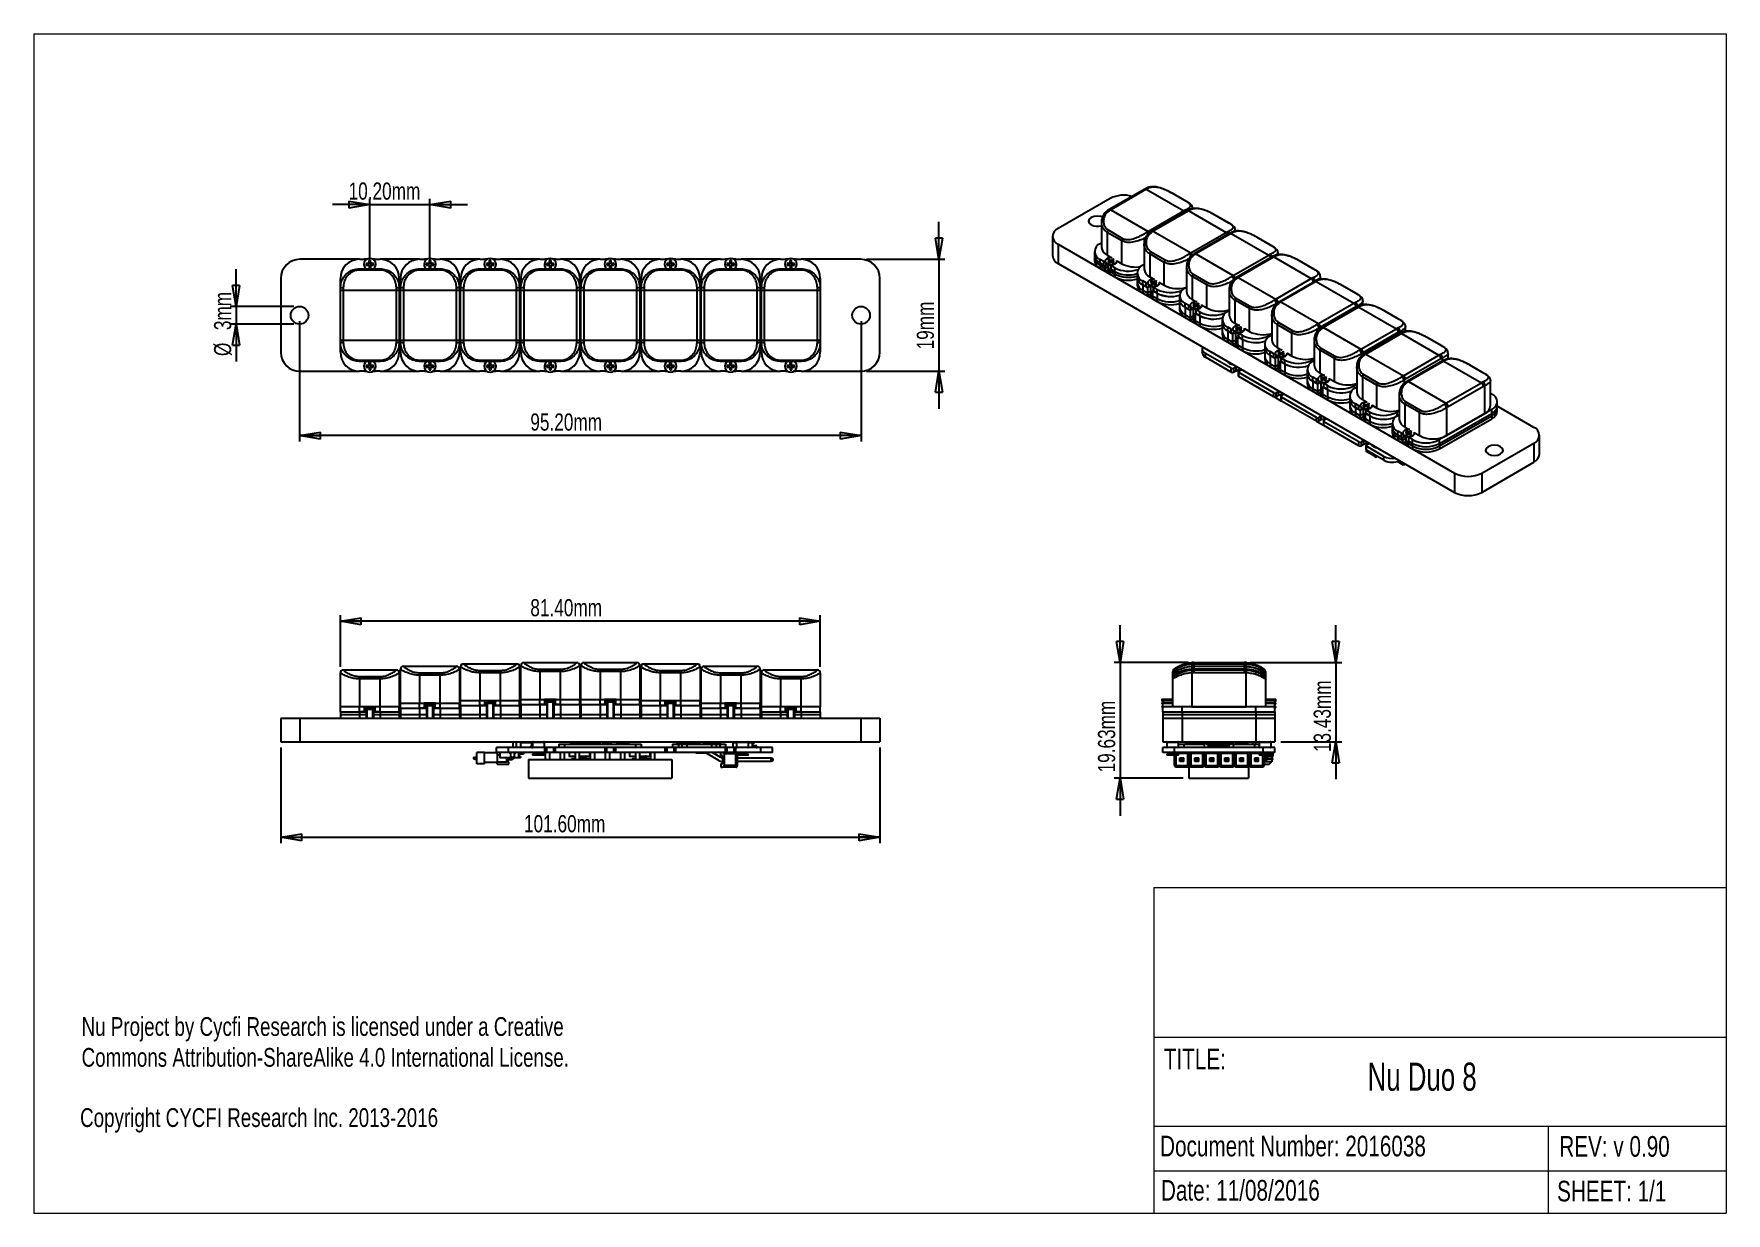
# Model space of a CAD drawing. Header units: millimetres. Extents: x 5 to 292, y 4 to 204.
import ezdxf

# ---------------------------------------------------------------- set-up
doc = ezdxf.new("R2010")
doc.units = ezdxf.units.MM
doc.layers.add('LAYER_1', color=179, linetype='Continuous')
doc.styles.add('SLDTEXTSTYLE0', font='TXT', dxfattribs={"width": 0.75})
doc.styles.add('SLDTEXTSTYLE1', font='TXT', dxfattribs={"width": 0.6875})
doc.dimstyles.new('SLDDIMSTYLE0', dxfattribs={"dimtxt": 2.910417, "dimasz": 3.556, "dimexe": 0, "dimexo": 0.0625, "dimgap": 0.727604, "dimtad": 1, "dimrnd": 1e-09, "dimzin": 4, "dimdsep": 46, "dimtxsty": 'SLDTEXTSTYLE0', "dimblk1": 'CLOSED', "dimblk2": 'CLOSED', "dimsah": 1, "dimcen": 0.09, "dimadec": 0, "dimazin": 1, "dimtfac": 1, "dimtofl": 0, "dimtmove": 0, "dimatfit": 3, "dimldrblk": 'CLOSED', "dimfxl": 1, "dimfrac": 2, "dimtolj": 1, "dimtzin": 12, "dimarcsym": 0})
doc.dimstyles.new('SLDDIMSTYLE1', dxfattribs={"dimtxt": 2.910417, "dimasz": 3.556, "dimexe": 0, "dimexo": 0.0625, "dimgap": 0.727604, "dimtad": 1, "dimrnd": 1e-09, "dimzin": 12, "dimdsep": 46, "dimtxsty": 'SLDTEXTSTYLE0', "dimblk1": 'CLOSED', "dimblk2": 'CLOSED', "dimsah": 1, "dimcen": 0.09, "dimadec": 0, "dimazin": 3, "dimtfac": 1, "dimtmove": 0, "dimatfit": 0, "dimldrblk": 'CLOSED', "dimfxl": 1, "dimfrac": 2, "dimtolj": 1, "dimtzin": 12, "dimarcsym": 0})
doc.dimstyles.new('SLDDIMSTYLE2', dxfattribs={"dimtxt": 2.910417, "dimasz": 3.556, "dimexe": 0, "dimexo": 0.0625, "dimgap": 0.727604, "dimtad": 1, "dimrnd": 1e-09, "dimzin": 4, "dimdsep": 46, "dimtxsty": 'SLDTEXTSTYLE0', "dimblk1": 'CLOSED', "dimblk2": 'CLOSED', "dimsah": 1, "dimcen": 0.09, "dimadec": 0, "dimazin": 1, "dimtfac": 1, "dimtmove": 0, "dimatfit": 0, "dimldrblk": 'CLOSED', "dimfxl": 1, "dimfrac": 2, "dimtolj": 1, "dimtzin": 12, "dimarcsym": 0})

msp = doc.modelspace()

# ---------------------------------------------------------------- texts
at = {"layer": 'LAYER_1', "attachment_point": 1}
for s, insert, char_height, style in [('TITLE:', (196.554, 32.358), 3.5, 'SLDTEXTSTYLE0'), ('Nu Duo 8', (231.116, 30.007), 4.7625, 'SLDTEXTSTYLE1'), ('Copyright CYCFI Research Inc. 2013-2016', (12.766, 22.275), 3.175, 'SLDTEXTSTYLE0'), ('Document Number: 2016038', (195.922, 17.612), 3.5, 'SLDTEXTSTYLE0'), ('REV: v 0.90', (263.626, 17.552), 3.5, 'SLDTEXTSTYLE0'), ('Date: 11/08/2016', (196.07, 10.106), 3.5, 'SLDTEXTSTYLE0'), ('SHEET: 1/1', (263.251, 9.971), 3.5, 'SLDTEXTSTYLE0')]:
    msp.add_mtext(s, dxfattribs=dict(at, insert=insert, char_height=char_height, style=style))

# ---------------------------------------------------------------- blocks, each defined once
blk = doc.blocks.new('SW_NOTE_0')
at = {"layer": 'LAYER_1', "color": 0, "char_height": 3.175, "attachment_point": 1, "style": 'SLDTEXTSTYLE0'}
for s, insert in [('Nu Project by Cycfi Research is licensed under a Creative', (0, 4.09)), ('Commons Attribution-ShareAlike 4.0 International License.', (0, -1.14))]:
    blk.add_mtext(s, dxfattribs=dict(at, insert=insert))
blk = doc.blocks.new('_CLOSED')
at = {"color": 0, "linetype": 'ByBlock', "lineweight": -2}
for p, q in [((-1, 0.166667), (0, 0)), ((-1, 0.166667), (-1, -0.166667)), ((0, 0), (-1, -0.166667)), ((0, 0), (-1, 0))]:
    blk.add_line(p, q, dxfattribs=at)
blk = doc.blocks.new('_D')
at = {"layer": 'LAYER_1'}
for p, q in [((46.8, 83.43), (46.8, 67.23)), ((148.4, 83.43), (148.4, 67.23)), ((46.8, 68.23), (148.4, 68.23))]:
    blk.add_line(p, q, dxfattribs=at)
at = {"layer": 'LAYER_1', "xscale": 3.556, "yscale": 3.556, "rotation": 180}
blk.add_blockref('_CLOSED', (46.8, 68.23, -116.8), dxfattribs=at)
at = {"layer": 'LAYER_1', "xscale": 3.556, "yscale": 3.556}
blk.add_blockref('_CLOSED', (148.4, 68.23, -116.8), dxfattribs=at)
at = {"layer": 'LAYER_1', "insert": (88.05, 71.98), "char_height": 2.91, "attachment_point": 1, "style": 'SLDTEXTSTYLE0'}
blk.add_mtext('101.60mm', dxfattribs=at)
blk = doc.blocks.new('_D_1')
at = {"layer": 'LAYER_1'}
for p, q in [((56.9, 97.11), (56.9, 105.87)), ((138.3, 104.87), (56.9, 104.87)), ((138.3, 97.11), (138.3, 105.87))]:
    blk.add_line(p, q, dxfattribs=at)
at = {"layer": 'LAYER_1', "xscale": 3.556, "yscale": 3.556, "rotation": 180}
blk.add_blockref('_CLOSED', (56.9, 104.87, -116.8), dxfattribs=at)
at = {"layer": 'LAYER_1', "xscale": 3.556, "yscale": 3.556}
blk.add_blockref('_CLOSED', (138.3, 104.87, -116.8), dxfattribs=at)
at = {"layer": 'LAYER_1', "insert": (89.12, 108.62), "char_height": 2.91, "attachment_point": 1, "style": 'SLDTEXTSTYLE0'}
blk.add_mtext('81.40mm', dxfattribs=at)
blk = doc.blocks.new('_D_2')
at = {"layer": 'LAYER_1'}
for p, q in [((189.14, 97.86), (189.14, 104.21)), ((200.67, 97.86), (188.14, 97.86)), ((189.14, 97.86), (189.14, 78.23)), ((199.81, 78.23), (188.14, 78.23)), ((189.14, 78.23), (189.14, 71.88))]:
    blk.add_line(p, q, dxfattribs=at)
at = {"layer": 'LAYER_1', "xscale": 3.556, "yscale": 3.556}
for p, rotation in [((189.14, 97.86, -42.6), 270), ((189.14, 78.23, -42.6), 90)]:
    blk.add_blockref('_CLOSED', p, dxfattribs=dict(at, rotation=rotation))
at = {"layer": 'LAYER_1', "insert": (185.39, 79.22), "char_height": 2.91, "attachment_point": 1, "rotation": 90, "style": 'SLDTEXTSTYLE0'}
blk.add_mtext('19.63mm', dxfattribs=at)
blk = doc.blocks.new('_D_3')
at = {"layer": 'LAYER_1'}
for p, q in [((225.72, 97.86), (225.72, 104.21)), ((211.17, 97.86), (226.72, 97.86)), ((225.72, 97.86), (225.72, 84.43)), ((216.39, 84.43), (226.72, 84.43)), ((225.72, 84.43), (225.72, 78.08))]:
    blk.add_line(p, q, dxfattribs=at)
at = {"layer": 'LAYER_1', "xscale": 3.556, "yscale": 3.556}
for p, rotation in [((225.72, 97.86, -42.6), 270), ((225.72, 84.43, -42.6), 90)]:
    blk.add_blockref('_CLOSED', p, dxfattribs=dict(at, rotation=rotation))
at = {"layer": 'LAYER_1', "insert": (221.97, 82.67), "char_height": 2.91, "attachment_point": 1, "rotation": 90, "style": 'SLDTEXTSTYLE0'}
blk.add_mtext('13.43mm', dxfattribs=at)
blk = doc.blocks.new('_D_4')
at = {"layer": 'LAYER_1'}
for p, q in [((61.9, 175.52), (55.55, 175.52)), ((61.9, 166.4), (61.9, 176.52)), ((61.9, 175.52), (72.1, 175.52)), ((72.1, 166.4), (72.1, 176.52)), ((72.1, 175.52), (78.45, 175.52))]:
    blk.add_line(p, q, dxfattribs=at)
at = {"layer": 'LAYER_1', "xscale": 3.556, "yscale": 3.556}
blk.add_blockref('_CLOSED', (61.9, 175.52, -119.57), dxfattribs=at)
at = {"layer": 'LAYER_1', "xscale": 3.556, "yscale": 3.556, "rotation": 180}
blk.add_blockref('_CLOSED', (72.1, 175.52, -119.57), dxfattribs=at)
at = {"layer": 'LAYER_1', "insert": (58.3, 179.27), "char_height": 2.91, "attachment_point": 1, "style": 'SLDTEXTSTYLE0'}
blk.add_mtext('10.20mm', dxfattribs=at)
blk = doc.blocks.new('_D_5')
at = {"layer": 'LAYER_1'}
for p, q in [((39.23, 158.25), (39.23, 164.6)), ((49, 158.25), (38.23, 158.25)), ((39.23, 158.25), (39.23, 155.25)), ((49, 155.25), (38.23, 155.25)), ((39.23, 155.25), (39.23, 148.9))]:
    blk.add_line(p, q, dxfattribs=at)
at = {"layer": 'LAYER_1', "xscale": 3.556, "yscale": 3.556}
for p, rotation in [((39.23, 158.25, -119.57), 270), ((39.23, 155.25, -119.57), 90)]:
    blk.add_blockref('_CLOSED', p, dxfattribs=dict(at, rotation=rotation))
at = {"layer": 'LAYER_1', "char_height": 2.91, "attachment_point": 1, "rotation": 90, "style": 'SLDTEXTSTYLE0'}
for s, insert in [('3mm', (35.48, 154.23)), ('%%c', (35.48, 149.84))]:
    blk.add_mtext(s, dxfattribs=dict(at, insert=insert))
blk = doc.blocks.new('_D_6')
at = {"layer": 'LAYER_1'}
for p, q in [((158.4, 166.25), (158.4, 172.6)), ((146.15, 166.25), (159.4, 166.25)), ((158.4, 166.25), (158.4, 147.25)), ((146.15, 147.25), (159.4, 147.25)), ((158.4, 147.25), (158.4, 140.9))]:
    blk.add_line(p, q, dxfattribs=at)
at = {"layer": 'LAYER_1', "xscale": 3.556, "yscale": 3.556}
for p, rotation in [((158.4, 166.25, -119.57), 270), ((158.4, 147.25, -119.57), 90)]:
    blk.add_blockref('_CLOSED', p, dxfattribs=dict(at, rotation=rotation))
at = {"layer": 'LAYER_1', "insert": (154.65, 150.96), "char_height": 2.91, "attachment_point": 1, "rotation": 90, "style": 'SLDTEXTSTYLE0'}
blk.add_mtext('19mm', dxfattribs=at)
blk = doc.blocks.new('_D_7')
at = {"layer": 'LAYER_1'}
for p, q in [((50, 155.75), (50, 135.34)), ((145.2, 155.75), (145.2, 135.34)), ((145.2, 136.34), (50, 136.34))]:
    blk.add_line(p, q, dxfattribs=at)
at = {"layer": 'LAYER_1', "xscale": 3.556, "yscale": 3.556, "rotation": 180}
blk.add_blockref('_CLOSED', (50, 136.34, -119.57), dxfattribs=at)
at = {"layer": 'LAYER_1', "xscale": 3.556, "yscale": 3.556}
blk.add_blockref('_CLOSED', (145.2, 136.34, -119.57), dxfattribs=at)
at = {"layer": 'LAYER_1', "insert": (89.12, 140.1), "char_height": 2.91, "attachment_point": 1, "style": 'SLDTEXTSTYLE0'}
blk.add_mtext('95.20mm', dxfattribs=at)

# ---------------------------------------------------------------- dimensions: what is measured, and where the dimension line sits
at = {"layer": 'LAYER_1'}
for base, p1, p2, dimstyle, picture, middle in [((72.099, 175.518), (61.899, 165.399), (72.099, 165.399), 'SLDDIMSTYLE2', '_D_4', (66.776, 175.518)), ((49.999, 136.345), (145.199, 156.749), (49.999, 156.749), 'SLDDIMSTYLE0', '_D_7', (97.599, 136.345)), ((56.899, 104.872), (138.299, 96.114), (56.899, 96.114), 'SLDDIMSTYLE0', '_D_1', (97.599, 104.872)), ((148.399, 68.226), (46.799, 84.426), (148.399, 84.426), 'SLDDIMSTYLE0', '_D', (97.599, 68.226))]:
    dim = msp.add_linear_dim(base=base, p1=p1, p2=p2, dimstyle=dimstyle, dxfattribs=at)
    dim.commit()
    dim.dimension.update_dxf_attribs({"geometry": picture, "text_midpoint": middle, "dimtype": 160})
for base, p1, p2, picture, middle in [((158.399, 147.249), (145.149, 166.249), (145.149, 147.249), '_D_6', (158.399, 156.749)), ((189.138, 78.226), (201.67, 97.856), (200.814, 78.226), '_D_2', (189.138, 87.691)), ((225.723, 84.426), (210.17, 97.856), (215.39, 84.426), '_D_3', (225.723, 91.141))]:
    dim = msp.add_linear_dim(base=base, p1=p1, p2=p2, angle=90, dimstyle='SLDDIMSTYLE1', dxfattribs=at)
    dim.commit()
    dim.dimension.update_dxf_attribs({"geometry": picture, "text_midpoint": middle, "dimtype": 160})
dim = msp.add_linear_dim(base=(39.231, 155.249), p1=(49.999, 158.249), p2=(49.999, 155.249), angle=90, text='%%c<>', dimstyle='SLDDIMSTYLE1', dxfattribs=at)
dim.commit()
dim.dimension.update_dxf_attribs({"geometry": '_D_5', "text_midpoint": (39.231, 156.749), "dimtype": 160})

# ---------------------------------------------------------------- linework, layer by layer
at = {"color": 7, "linetype": 'Continuous', "lineweight": 18}
for p, q in [((4.92, 204.48), (291.92, 204.48)), ((4.92, 204.48), (4.92, 4.48)), ((291.92, 204.48), (291.92, 4.48)), ((194.842, 59.73), (291.92, 59.73)), ((194.842, 59.73), (194.842, 4.48)), ((291.92, 34.257), (194.842, 34.257)), ((194.842, 19.24), (291.92, 19.24)), ((261.764, 11.63), (261.764, 19.24)), ((194.842, 11.63), (291.92, 11.63)), ((261.764, 4.48), (261.764, 11.63)), ((4.92, 4.48), (291.92, 4.48))]:
    msp.add_line(p, q, dxfattribs=at)
at = {"color": 7, "linetype": 'Continuous', "lineweight": 25}
for p, q in [((193.31, 178.152), (187.299, 174.682)), ((193.559, 178.127), (187.549, 174.657)), ((193.584, 178.299), (193.31, 178.152)), ((193.559, 178.127), (199.923, 174.453)), ((187.457, 176.562), (178.618, 171.46)), ((200.383, 176.038), (197.908, 177.467)), ((200.421, 176.022), (197.946, 177.451)), ((185.996, 172.545), (185.996, 168.248)), ((187.299, 174.682), (187.027, 174.515)), ((187.549, 174.657), (193.913, 170.983)), ((193.913, 170.983), (199.923, 174.453)), ((200.522, 174.491), (194.512, 171.021)), ((200.772, 174.466), (194.762, 170.996)), ((200.796, 174.638), (200.522, 174.491)), ((200.772, 174.466), (207.136, 170.792)), ((207.596, 172.377), (205.121, 173.806)), ((207.633, 172.361), (205.159, 173.79)), ((177.666, 170.133), (177.666, 166.867)), ((189.423, 169.384), (186.948, 170.813)), ((186.948, 170.813), (186.948, 166.921)), ((187.089, 171.221), (189.564, 169.793)), ((189.423, 165.492), (189.423, 169.384)), ((194.512, 171.021), (194.24, 170.854)), ((194.762, 170.996), (201.126, 167.322)), ((201.126, 167.322), (207.136, 170.792)), ((207.734, 170.662), (201.724, 167.192)), ((207.984, 170.637), (201.974, 167.167)), ((208.009, 170.809), (207.734, 170.662)), ((207.984, 170.637), (214.348, 166.963)), ((208.689, 171.013), (208.689, 171.211)), ((214.808, 168.548), (212.333, 169.977)), ((214.846, 168.532), (212.371, 169.961)), ((178.618, 168.806), (245.864, 129.986)), ((178.618, 168.806), (178.618, 165.54)), ((184.808, 167.562), (184.808, 166.908)), ((184.808, 166.908), (184.808, 166.5)), ((184.808, 166.5), (184.808, 166.01)), ((185.76, 168.888), (185.996, 169.025)), ((186.948, 166.921), (187.653, 166.514)), ((193.209, 168.884), (193.209, 164.587)), ((196.635, 165.723), (194.161, 167.152)), ((194.161, 167.152), (194.161, 163.26)), ((194.302, 167.56), (196.777, 166.132)), ((201.724, 167.192), (201.452, 167.025)), ((201.974, 167.167), (208.338, 163.493)), ((208.338, 163.493), (214.348, 166.963)), ((214.947, 166.665), (208.937, 163.195)), ((215.197, 166.64), (209.187, 163.171)), ((215.221, 166.813), (214.947, 166.665)), ((215.197, 166.64), (221.561, 162.966)), ((215.901, 167.016), (215.901, 167.382)), ((60.149, 166.249), (50.049, 166.249)), ((60.149, 166.249), (60.999, 166.249)), ((60.149, 164.63), (60.149, 164.43)), ((60.149, 164.63), (63.649, 164.63)), ((63.649, 164.43), (60.149, 164.43)), ((61.299, 166.249), (60.999, 166.249)), ((61.747, 165.547), (61.272, 165.538)), ((61.346, 165.467), (61.272, 165.538)), ((61.272, 165.538), (61.277, 165.238)), ((61.308, 165.27), (61.277, 165.238)), ((61.277, 165.238), (61.752, 165.247)), ((61.299, 166.199), (61.299, 166.249)), ((61.373, 166.249), (61.299, 166.249)), ((61.299, 165.399), (61.312, 165.275)), ((61.349, 165.312), (61.312, 165.275)), ((61.821, 165.475), (61.346, 165.467)), ((61.346, 165.467), (61.349, 165.312)), ((61.349, 165.312), (61.824, 165.321)), ((62.039, 166.027), (61.739, 166.022)), ((61.813, 165.95), (61.739, 166.022)), ((61.739, 166.022), (61.747, 165.547)), ((61.821, 165.475), (61.747, 165.547)), ((61.824, 165.321), (61.752, 165.247)), ((61.752, 165.247), (61.76, 164.772)), ((61.791, 164.803), (61.76, 164.772)), ((61.76, 164.772), (62.06, 164.777)), ((61.832, 164.846), (61.796, 164.808)), ((61.967, 165.953), (61.813, 165.95)), ((61.813, 165.95), (61.821, 165.475)), ((61.824, 165.321), (61.832, 164.846)), ((61.832, 164.846), (61.986, 164.848)), ((61.967, 165.953), (62.039, 166.027)), ((61.975, 165.478), (61.967, 165.953)), ((61.975, 165.478), (62.047, 165.552)), ((62.45, 165.486), (61.975, 165.478)), ((61.978, 165.323), (62.453, 165.332)), ((61.986, 164.848), (61.978, 165.323)), ((61.978, 165.323), (62.052, 165.252)), ((61.986, 164.848), (62.024, 164.812)), ((62.028, 164.808), (62.06, 164.777)), ((62.047, 165.552), (62.039, 166.027)), ((62.522, 165.56), (62.047, 165.552)), ((62.052, 165.252), (62.527, 165.26)), ((62.06, 164.777), (62.052, 165.252)), ((62.499, 166.249), (62.426, 166.249)), ((62.45, 165.486), (62.522, 165.56)), ((62.453, 165.332), (62.45, 165.486)), ((62.453, 165.332), (62.49, 165.295)), ((62.49, 165.295), (62.499, 165.399)), ((62.495, 165.291), (62.527, 165.26)), ((62.499, 166.249), (62.499, 166.199)), ((62.799, 166.249), (62.499, 166.249)), ((62.527, 165.26), (62.522, 165.56)), ((62.799, 166.249), (63.649, 166.249)), ((70.349, 166.249), (63.649, 166.249)), ((63.649, 164.43), (63.649, 164.63)), ((70.349, 166.249), (71.199, 166.249)), ((70.349, 164.63), (70.349, 164.43)), ((70.349, 164.63), (73.849, 164.63)), ((73.849, 164.43), (70.349, 164.43)), ((71.499, 166.249), (71.199, 166.249)), ((71.947, 165.547), (71.472, 165.538)), ((71.546, 165.467), (71.472, 165.538)), ((71.472, 165.538), (71.477, 165.238)), ((71.508, 165.27), (71.477, 165.238)), ((71.477, 165.238), (71.952, 165.247)), ((71.499, 166.199), (71.499, 166.249)), ((71.573, 166.249), (71.499, 166.249)), ((71.499, 165.399), (71.512, 165.275)), ((71.549, 165.312), (71.512, 165.275)), ((72.021, 165.475), (71.546, 165.467)), ((71.546, 165.467), (71.549, 165.312)), ((71.549, 165.312), (72.024, 165.321)), ((72.239, 166.027), (71.939, 166.022)), ((72.013, 165.95), (71.939, 166.022)), ((71.939, 166.022), (71.947, 165.547)), ((72.021, 165.475), (71.947, 165.547)), ((72.024, 165.321), (71.952, 165.247)), ((71.952, 165.247), (71.96, 164.772)), ((71.991, 164.803), (71.96, 164.772)), ((71.96, 164.772), (72.26, 164.777)), ((72.032, 164.846), (71.996, 164.808)), ((72.167, 165.953), (72.013, 165.95)), ((72.013, 165.95), (72.021, 165.475)), ((72.024, 165.321), (72.032, 164.846)), ((72.032, 164.846), (72.186, 164.848)), ((72.167, 165.953), (72.239, 166.027)), ((72.175, 165.478), (72.167, 165.953)), ((72.175, 165.478), (72.247, 165.552)), ((72.65, 165.486), (72.175, 165.478)), ((72.178, 165.323), (72.653, 165.332)), ((72.178, 165.323), (72.252, 165.252)), ((72.186, 164.848), (72.178, 165.323)), ((72.186, 164.848), (72.224, 164.812)), ((72.228, 164.808), (72.26, 164.777)), ((72.247, 165.552), (72.239, 166.027)), ((72.722, 165.56), (72.247, 165.552)), ((72.252, 165.252), (72.727, 165.26)), ((72.26, 164.777), (72.252, 165.252)), ((72.699, 166.249), (72.626, 166.249)), ((72.65, 165.486), (72.722, 165.56)), ((72.653, 165.332), (72.65, 165.486)), ((72.653, 165.332), (72.69, 165.295)), ((72.69, 165.295), (72.699, 165.399)), ((72.695, 165.291), (72.727, 165.26)), ((72.699, 166.249), (72.699, 166.199)), ((72.999, 166.249), (72.699, 166.249)), ((72.727, 165.26), (72.722, 165.56)), ((72.999, 166.249), (73.849, 166.249)), ((80.549, 166.249), (73.849, 166.249)), ((73.849, 164.43), (73.849, 164.63)), ((80.549, 166.249), (81.399, 166.249)), ((80.549, 164.63), (80.549, 164.43)), ((80.549, 164.63), (84.049, 164.63)), ((84.049, 164.43), (80.549, 164.43)), ((81.699, 166.249), (81.399, 166.249)), ((82.147, 165.547), (81.672, 165.538)), ((81.746, 165.467), (81.672, 165.538)), ((81.672, 165.538), (81.677, 165.238)), ((81.708, 165.27), (81.677, 165.238)), ((81.677, 165.238), (82.152, 165.247)), ((81.699, 166.199), (81.699, 166.249)), ((81.773, 166.249), (81.699, 166.249)), ((81.699, 165.399), (81.712, 165.275)), ((81.749, 165.312), (81.712, 165.275)), ((82.221, 165.475), (81.746, 165.467)), ((81.746, 165.467), (81.749, 165.312)), ((81.749, 165.312), (82.224, 165.321)), ((82.439, 166.027), (82.139, 166.022)), ((82.213, 165.95), (82.139, 166.022)), ((82.139, 166.022), (82.147, 165.547)), ((82.221, 165.475), (82.147, 165.547)), ((82.224, 165.321), (82.152, 165.247)), ((82.152, 165.247), (82.16, 164.772)), ((82.191, 164.803), (82.16, 164.772)), ((82.16, 164.772), (82.46, 164.777)), ((82.232, 164.846), (82.196, 164.808)), ((82.367, 165.953), (82.213, 165.95)), ((82.213, 165.95), (82.221, 165.475)), ((82.224, 165.321), (82.232, 164.846)), ((82.232, 164.846), (82.386, 164.848)), ((82.367, 165.953), (82.439, 166.027)), ((82.375, 165.478), (82.367, 165.953)), ((82.375, 165.478), (82.447, 165.552)), ((82.85, 165.486), (82.375, 165.478)), ((82.378, 165.323), (82.853, 165.332)), ((82.386, 164.848), (82.378, 165.323)), ((82.378, 165.323), (82.452, 165.252)), ((82.386, 164.848), (82.424, 164.812)), ((82.428, 164.808), (82.46, 164.777)), ((82.447, 165.552), (82.439, 166.027)), ((82.922, 165.56), (82.447, 165.552)), ((82.452, 165.252), (82.927, 165.26)), ((82.46, 164.777), (82.452, 165.252)), ((82.899, 166.249), (82.826, 166.249)), ((82.85, 165.486), (82.922, 165.56)), ((82.853, 165.332), (82.85, 165.486)), ((82.853, 165.332), (82.89, 165.295)), ((82.89, 165.295), (82.899, 165.399)), ((82.895, 165.291), (82.927, 165.26)), ((82.899, 166.249), (82.899, 166.199)), ((83.199, 166.249), (82.899, 166.249)), ((82.927, 165.26), (82.922, 165.56)), ((83.199, 166.249), (84.049, 166.249)), ((90.749, 166.249), (84.049, 166.249)), ((84.049, 164.43), (84.049, 164.63)), ((90.749, 166.249), (91.599, 166.249)), ((90.749, 164.63), (90.749, 164.43)), ((90.749, 164.63), (94.249, 164.63)), ((94.249, 164.43), (90.749, 164.43)), ((91.899, 166.249), (91.599, 166.249)), ((92.347, 165.547), (91.872, 165.538)), ((91.946, 165.467), (91.872, 165.538)), ((91.872, 165.538), (91.877, 165.238)), ((91.908, 165.27), (91.877, 165.238)), ((91.877, 165.238), (92.352, 165.247)), ((91.899, 166.199), (91.899, 166.249)), ((91.973, 166.249), (91.899, 166.249)), ((91.899, 165.399), (91.912, 165.275)), ((91.949, 165.312), (91.912, 165.275)), ((92.421, 165.475), (91.946, 165.467)), ((91.946, 165.467), (91.949, 165.312)), ((91.949, 165.312), (92.424, 165.321)), ((92.639, 166.027), (92.339, 166.022)), ((92.413, 165.95), (92.339, 166.022)), ((92.339, 166.022), (92.347, 165.547)), ((92.421, 165.475), (92.347, 165.547)), ((92.424, 165.321), (92.352, 165.247)), ((92.352, 165.247), (92.36, 164.772)), ((92.391, 164.803), (92.36, 164.772)), ((92.36, 164.772), (92.66, 164.777)), ((92.432, 164.846), (92.396, 164.808)), ((92.567, 165.953), (92.413, 165.95)), ((92.413, 165.95), (92.421, 165.475)), ((92.424, 165.321), (92.432, 164.846)), ((92.432, 164.846), (92.586, 164.848)), ((92.567, 165.953), (92.639, 166.027)), ((92.575, 165.478), (92.567, 165.953)), ((92.575, 165.478), (92.647, 165.552)), ((93.05, 165.486), (92.575, 165.478)), ((92.578, 165.323), (93.053, 165.332)), ((92.586, 164.848), (92.578, 165.323)), ((92.578, 165.323), (92.652, 165.252)), ((92.586, 164.848), (92.624, 164.812)), ((92.628, 164.808), (92.66, 164.777)), ((92.647, 165.552), (92.639, 166.027)), ((93.122, 165.56), (92.647, 165.552)), ((92.652, 165.252), (93.127, 165.26)), ((92.66, 164.777), (92.652, 165.252)), ((93.099, 166.249), (93.026, 166.249)), ((93.05, 165.486), (93.122, 165.56)), ((93.053, 165.332), (93.05, 165.486)), ((93.053, 165.332), (93.09, 165.295)), ((93.09, 165.295), (93.099, 165.399)), ((93.095, 165.291), (93.127, 165.26)), ((93.399, 166.249), (93.099, 166.249)), ((93.099, 166.249), (93.099, 166.199)), ((93.127, 165.26), (93.122, 165.56)), ((93.399, 166.249), (94.249, 166.249)), ((100.949, 166.249), (94.249, 166.249)), ((94.249, 164.43), (94.249, 164.63)), ((100.949, 166.249), (101.799, 166.249)), ((100.949, 164.63), (100.949, 164.43)), ((100.949, 164.63), (104.449, 164.63)), ((104.449, 164.43), (100.949, 164.43)), ((102.099, 166.249), (101.799, 166.249)), ((102.547, 165.547), (102.072, 165.538)), ((102.072, 165.538), (102.077, 165.238)), ((102.146, 165.467), (102.072, 165.538)), ((102.108, 165.27), (102.077, 165.238)), ((102.077, 165.238), (102.552, 165.247)), ((102.099, 166.199), (102.099, 166.249)), ((102.173, 166.249), (102.099, 166.249)), ((102.099, 165.399), (102.112, 165.275)), ((102.149, 165.312), (102.112, 165.275)), ((102.621, 165.475), (102.146, 165.467)), ((102.146, 165.467), (102.149, 165.312)), ((102.149, 165.312), (102.624, 165.321)), ((102.839, 166.027), (102.539, 166.022)), ((102.539, 166.022), (102.547, 165.547)), ((102.613, 165.95), (102.539, 166.022)), ((102.621, 165.475), (102.547, 165.547)), ((102.624, 165.321), (102.552, 165.247)), ((102.552, 165.247), (102.56, 164.772)), ((102.591, 164.803), (102.56, 164.772)), ((102.56, 164.772), (102.86, 164.777)), ((102.632, 164.846), (102.596, 164.808)), ((102.767, 165.953), (102.613, 165.95)), ((102.613, 165.95), (102.621, 165.475)), ((102.624, 165.321), (102.632, 164.846)), ((102.632, 164.846), (102.786, 164.848)), ((102.767, 165.953), (102.839, 166.027)), ((102.775, 165.478), (102.767, 165.953)), ((102.775, 165.478), (102.847, 165.552)), ((103.25, 165.486), (102.775, 165.478)), ((102.778, 165.323), (103.253, 165.332)), ((102.786, 164.848), (102.778, 165.323)), ((102.778, 165.323), (102.852, 165.252)), ((102.786, 164.848), (102.824, 164.812)), ((102.828, 164.808), (102.86, 164.777)), ((102.847, 165.552), (102.839, 166.027)), ((103.322, 165.56), (102.847, 165.552)), ((102.852, 165.252), (103.327, 165.26)), ((102.86, 164.777), (102.852, 165.252)), ((103.299, 166.249), (103.226, 166.249)), ((103.25, 165.486), (103.322, 165.56)), ((103.253, 165.332), (103.25, 165.486)), ((103.253, 165.332), (103.29, 165.295)), ((103.29, 165.295), (103.299, 165.399)), ((103.295, 165.291), (103.327, 165.26)), ((103.299, 166.249), (103.299, 166.199)), ((103.599, 166.249), (103.299, 166.249)), ((103.327, 165.26), (103.322, 165.56)), ((103.599, 166.249), (104.449, 166.249)), ((111.149, 166.249), (104.449, 166.249)), ((104.449, 164.43), (104.449, 164.63)), ((111.149, 166.249), (111.999, 166.249)), ((111.149, 164.63), (111.149, 164.43)), ((111.149, 164.63), (114.649, 164.63)), ((114.649, 164.43), (111.149, 164.43)), ((112.299, 166.249), (111.999, 166.249)), ((112.747, 165.547), (112.272, 165.538)), ((112.272, 165.538), (112.277, 165.238)), ((112.346, 165.467), (112.272, 165.538)), ((112.308, 165.27), (112.277, 165.238)), ((112.277, 165.238), (112.752, 165.247)), ((112.299, 166.199), (112.299, 166.249)), ((112.373, 166.249), (112.299, 166.249)), ((112.299, 165.399), (112.312, 165.275)), ((112.349, 165.312), (112.312, 165.275)), ((112.821, 165.475), (112.346, 165.467)), ((112.346, 165.467), (112.349, 165.312)), ((112.349, 165.312), (112.824, 165.321)), ((113.039, 166.027), (112.739, 166.022)), ((112.813, 165.95), (112.739, 166.022)), ((112.739, 166.022), (112.747, 165.547)), ((112.821, 165.475), (112.747, 165.547)), ((112.824, 165.321), (112.752, 165.247)), ((112.752, 165.247), (112.76, 164.772)), ((112.791, 164.803), (112.76, 164.772)), ((112.76, 164.772), (113.06, 164.777)), ((112.832, 164.846), (112.796, 164.808)), ((112.967, 165.953), (112.813, 165.95)), ((112.813, 165.95), (112.821, 165.475)), ((112.824, 165.321), (112.832, 164.846)), ((112.832, 164.846), (112.986, 164.848)), ((112.967, 165.953), (113.039, 166.027)), ((112.975, 165.478), (112.967, 165.953)), ((112.975, 165.478), (113.047, 165.552)), ((113.45, 165.486), (112.975, 165.478)), ((112.978, 165.323), (113.453, 165.332)), ((112.978, 165.323), (113.052, 165.252)), ((112.986, 164.848), (112.978, 165.323)), ((112.986, 164.848), (113.024, 164.812)), ((113.028, 164.808), (113.06, 164.777)), ((113.047, 165.552), (113.039, 166.027)), ((113.522, 165.56), (113.047, 165.552)), ((113.052, 165.252), (113.527, 165.26)), ((113.06, 164.777), (113.052, 165.252)), ((113.499, 166.249), (113.426, 166.249)), ((113.45, 165.486), (113.522, 165.56)), ((113.453, 165.332), (113.45, 165.486)), ((113.453, 165.332), (113.49, 165.295)), ((113.49, 165.295), (113.499, 165.399)), ((113.495, 165.291), (113.527, 165.26)), ((113.499, 166.249), (113.499, 166.199)), ((113.799, 166.249), (113.499, 166.249)), ((113.527, 165.26), (113.522, 165.56)), ((113.799, 166.249), (114.649, 166.249)), ((121.349, 166.249), (114.649, 166.249)), ((114.649, 164.43), (114.649, 164.63)), ((121.349, 166.249), (122.199, 166.249)), ((121.349, 164.63), (121.349, 164.43)), ((121.349, 164.63), (124.849, 164.63)), ((124.849, 164.43), (121.349, 164.43)), ((122.499, 166.249), (122.199, 166.249)), ((122.947, 165.547), (122.472, 165.538)), ((122.546, 165.467), (122.472, 165.538)), ((122.472, 165.538), (122.477, 165.238)), ((122.508, 165.27), (122.477, 165.238)), ((122.477, 165.238), (122.952, 165.247)), ((122.499, 166.199), (122.499, 166.249)), ((122.573, 166.249), (122.499, 166.249)), ((122.499, 165.399), (122.512, 165.275)), ((122.549, 165.312), (122.512, 165.275)), ((123.021, 165.475), (122.546, 165.467)), ((122.546, 165.467), (122.549, 165.312)), ((122.549, 165.312), (123.024, 165.321)), ((123.239, 166.027), (122.939, 166.022)), ((123.013, 165.95), (122.939, 166.022)), ((122.939, 166.022), (122.947, 165.547)), ((123.021, 165.475), (122.947, 165.547)), ((123.024, 165.321), (122.952, 165.247)), ((122.952, 165.247), (122.96, 164.772)), ((122.991, 164.803), (122.96, 164.772)), ((122.96, 164.772), (123.26, 164.777)), ((123.032, 164.846), (122.996, 164.808)), ((123.167, 165.953), (123.013, 165.95)), ((123.013, 165.95), (123.021, 165.475)), ((123.024, 165.321), (123.032, 164.846)), ((123.032, 164.846), (123.186, 164.848)), ((123.167, 165.953), (123.239, 166.027)), ((123.175, 165.478), (123.167, 165.953)), ((123.175, 165.478), (123.247, 165.552)), ((123.65, 165.486), (123.175, 165.478)), ((123.178, 165.323), (123.653, 165.332)), ((123.186, 164.848), (123.178, 165.323)), ((123.178, 165.323), (123.252, 165.252)), ((123.186, 164.848), (123.224, 164.812)), ((123.228, 164.808), (123.26, 164.777)), ((123.247, 165.552), (123.239, 166.027)), ((123.722, 165.56), (123.247, 165.552)), ((123.252, 165.252), (123.727, 165.26)), ((123.26, 164.777), (123.252, 165.252)), ((123.699, 166.249), (123.626, 166.249)), ((123.65, 165.486), (123.722, 165.56)), ((123.653, 165.332), (123.65, 165.486)), ((123.653, 165.332), (123.69, 165.295)), ((123.69, 165.295), (123.699, 165.399)), ((123.695, 165.291), (123.727, 165.26)), ((123.699, 166.249), (123.699, 166.199)), ((123.999, 166.249), (123.699, 166.249)), ((123.727, 165.26), (123.722, 165.56)), ((123.999, 166.249), (124.849, 166.249)), ((131.549, 166.249), (124.849, 166.249)), ((124.849, 164.43), (124.849, 164.63)), ((131.549, 166.249), (132.399, 166.249)), ((131.549, 164.63), (131.549, 164.43)), ((131.549, 164.63), (135.049, 164.63)), ((135.049, 164.43), (131.549, 164.43)), ((132.699, 166.249), (132.399, 166.249)), ((133.147, 165.547), (132.672, 165.538)), ((132.746, 165.467), (132.672, 165.538)), ((132.672, 165.538), (132.677, 165.238)), ((132.708, 165.27), (132.677, 165.238)), ((132.677, 165.238), (133.152, 165.247)), ((132.699, 166.199), (132.699, 166.249)), ((132.773, 166.249), (132.699, 166.249)), ((132.699, 165.399), (132.712, 165.275)), ((132.749, 165.312), (132.712, 165.275)), ((133.221, 165.475), (132.746, 165.467)), ((132.746, 165.467), (132.749, 165.312)), ((132.749, 165.312), (133.224, 165.321)), ((133.439, 166.027), (133.139, 166.022)), ((133.139, 166.022), (133.147, 165.547)), ((133.213, 165.95), (133.139, 166.022)), ((133.221, 165.475), (133.147, 165.547)), ((133.224, 165.321), (133.152, 165.247)), ((133.152, 165.247), (133.16, 164.772)), ((133.191, 164.803), (133.16, 164.772)), ((133.16, 164.772), (133.46, 164.777)), ((133.232, 164.846), (133.196, 164.808)), ((133.367, 165.953), (133.213, 165.95)), ((133.213, 165.95), (133.221, 165.475)), ((133.224, 165.321), (133.232, 164.846)), ((133.232, 164.846), (133.386, 164.848)), ((133.367, 165.953), (133.439, 166.027)), ((133.375, 165.478), (133.367, 165.953)), ((133.375, 165.478), (133.447, 165.552)), ((133.85, 165.486), (133.375, 165.478)), ((133.378, 165.323), (133.853, 165.332)), ((133.378, 165.323), (133.452, 165.252)), ((133.386, 164.848), (133.378, 165.323)), ((133.386, 164.848), (133.424, 164.812)), ((133.428, 164.808), (133.46, 164.777)), ((133.447, 165.552), (133.439, 166.027)), ((133.922, 165.56), (133.447, 165.552)), ((133.452, 165.252), (133.927, 165.26)), ((133.46, 164.777), (133.452, 165.252)), ((133.899, 166.249), (133.826, 166.249)), ((133.85, 165.486), (133.922, 165.56)), ((133.853, 165.332), (133.85, 165.486)), ((133.853, 165.332), (133.89, 165.295)), ((133.89, 165.295), (133.899, 165.399)), ((133.895, 165.291), (133.927, 165.26)), ((134.199, 166.249), (133.899, 166.249)), ((133.899, 166.249), (133.899, 166.199)), ((133.927, 165.26), (133.922, 165.56)), ((134.199, 166.249), (135.049, 166.249)), ((145.149, 166.249), (135.049, 166.249)), ((135.049, 164.43), (135.049, 164.63)), ((178.618, 165.54), (245.864, 126.72)), ((186.361, 165.888), (185.76, 166.235)), ((185.76, 165.582), (185.76, 166.235)), ((185.76, 165.582), (186.573, 165.112)), ((185.76, 165.582), (185.76, 165.174)), ((186.361, 165.235), (185.76, 165.582)), ((185.76, 165.174), (186.573, 164.704)), ((185.76, 165.174), (185.76, 164.684)), ((185.76, 164.684), (186.573, 164.214)), ((186.361, 165.235), (186.361, 165.888)), ((186.573, 165.112), (187.047, 165.386)), ((186.573, 165.112), (186.573, 164.704)), ((186.573, 164.704), (187.098, 165.007)), ((186.573, 164.704), (186.573, 164.214)), ((186.573, 164.214), (187.098, 164.517)), ((186.598, 165.938), (186.598, 165.868)), ((187.047, 165.386), (186.785, 165.235)), ((187.253, 166.251), (187.045, 166.126)), ((187.045, 166.126), (187.386, 165.936)), ((187.386, 165.936), (187.056, 165.738)), ((187.056, 165.738), (187.272, 165.618)), ((187.098, 165.368), (187.098, 164.316)), ((187.174, 166.113), (187.122, 166.083)), ((187.258, 166.153), (187.174, 166.113)), ((187.255, 166.028), (187.238, 166.018)), ((187.489, 165.773), (187.25, 165.63)), ((187.595, 166.06), (187.253, 166.251)), ((187.254, 166.155), (187.253, 166.251)), ((187.255, 166.028), (187.254, 166.141)), ((187.596, 165.837), (187.255, 166.028)), ((187.272, 165.618), (187.602, 165.815)), ((187.377, 165.263), (187.483, 165.249)), ((187.546, 165.249), (187.377, 165.263)), ((187.489, 165.773), (187.386, 165.936)), ((187.546, 164.694), (187.422, 164.623)), ((187.422, 164.623), (188.235, 164.153)), ((187.422, 164.623), (187.422, 164.214)), ((187.422, 164.214), (188.235, 163.745)), ((187.422, 164.214), (187.422, 163.724)), ((187.422, 163.724), (188.235, 163.255)), ((187.546, 165.242), (187.483, 165.249)), ((187.546, 165.276), (187.546, 164.623)), ((187.925, 166.257), (187.595, 166.06)), ((187.596, 165.837), (187.595, 166.06)), ((187.926, 166.035), (187.596, 165.837)), ((187.602, 165.815), (187.944, 165.625)), ((188.235, 164.806), (187.634, 165.153)), ((187.634, 164.5), (187.634, 165.153)), ((188.235, 164.153), (187.634, 164.5)), ((187.708, 165.775), (187.81, 165.94)), ((187.96, 165.635), (187.708, 165.775)), ((187.81, 165.94), (188.14, 166.137)), ((188.152, 165.749), (187.81, 165.94)), ((188.14, 166.137), (187.925, 166.257)), ((187.925, 166.162), (187.925, 166.257)), ((187.926, 166.035), (187.926, 166.147)), ((187.949, 166.022), (187.926, 166.035)), ((187.944, 165.625), (188.152, 165.749)), ((188.235, 164.153), (188.235, 164.806)), ((188.235, 164.153), (188.235, 163.745)), ((188.235, 163.745), (188.235, 163.255)), ((188.597, 165.969), (189.423, 165.492)), ((188.598, 165.868), (188.598, 165.938)), ((192.02, 163.901), (192.02, 163.247)), ((192.972, 165.227), (193.209, 165.364)), ((196.635, 161.831), (196.635, 165.723)), ((200.421, 165.055), (200.421, 160.758)), ((201.514, 163.731), (203.989, 162.303)), ((222.021, 164.551), (219.546, 165.98)), ((222.058, 164.535), (219.584, 165.964)), ((46.799, 162.999), (46.799, 150.499)), ((56.899, 161.38), (56.899, 162.999)), ((56.899, 161.03), (56.899, 161.38)), ((56.899, 161.03), (57.399, 161.03)), ((56.899, 152.53), (56.899, 161.03)), ((57.399, 161.413), (57.399, 161.03)), ((57.399, 161.03), (66.399, 161.03)), ((57.399, 161.03), (57.399, 152.53)), ((66.399, 161.03), (66.399, 161.413)), ((66.399, 161.03), (66.899, 161.03)), ((66.399, 152.53), (66.399, 161.03)), ((67.103, 163.149), (66.896, 163.149)), ((66.899, 162.999), (66.899, 161.38)), ((66.899, 161.38), (66.899, 161.03)), ((66.899, 161.03), (66.899, 152.53)), ((67.099, 161.38), (67.099, 162.999)), ((67.099, 161.03), (67.099, 161.38)), ((67.099, 161.03), (67.599, 161.03)), ((67.099, 152.53), (67.099, 161.03)), ((67.599, 161.413), (67.599, 161.03)), ((67.599, 161.03), (76.599, 161.03)), ((67.599, 161.03), (67.599, 152.53)), ((76.599, 161.03), (76.599, 161.413)), ((76.599, 161.03), (77.099, 161.03)), ((76.599, 152.53), (76.599, 161.03)), ((77.303, 163.149), (77.096, 163.149)), ((77.099, 162.999), (77.099, 161.38)), ((77.099, 161.38), (77.099, 161.03)), ((77.099, 161.03), (77.099, 152.53)), ((77.299, 161.38), (77.299, 162.999)), ((77.299, 161.03), (77.299, 161.38)), ((77.299, 161.03), (77.799, 161.03)), ((77.299, 152.53), (77.299, 161.03)), ((77.799, 161.413), (77.799, 161.03)), ((77.799, 161.03), (86.799, 161.03)), ((77.799, 161.03), (77.799, 152.53)), ((86.799, 161.03), (86.799, 161.413)), ((86.799, 161.03), (87.299, 161.03)), ((86.799, 152.53), (86.799, 161.03)), ((87.503, 163.149), (87.296, 163.149)), ((87.299, 162.999), (87.299, 161.38)), ((87.299, 161.38), (87.299, 161.03)), ((87.299, 161.03), (87.299, 152.53)), ((87.499, 161.38), (87.499, 162.999)), ((87.499, 161.03), (87.499, 161.38)), ((87.499, 161.03), (87.999, 161.03)), ((87.499, 152.53), (87.499, 161.03)), ((87.999, 161.413), (87.999, 161.03)), ((87.999, 161.03), (96.999, 161.03)), ((87.999, 161.03), (87.999, 152.53)), ((96.999, 161.03), (96.999, 161.413)), ((96.999, 161.03), (97.499, 161.03)), ((96.999, 152.53), (96.999, 161.03)), ((97.703, 163.149), (97.496, 163.149)), ((97.499, 162.999), (97.499, 161.38)), ((97.499, 161.38), (97.499, 161.03)), ((97.499, 161.03), (97.499, 152.53)), ((97.699, 161.38), (97.699, 162.999)), ((97.699, 161.03), (97.699, 161.38)), ((97.699, 161.03), (98.199, 161.03)), ((97.699, 152.53), (97.699, 161.03)), ((98.199, 161.413), (98.199, 161.03)), ((98.199, 161.03), (107.199, 161.03)), ((98.199, 161.03), (98.199, 152.53)), ((107.199, 161.03), (107.199, 161.413)), ((107.199, 161.03), (107.699, 161.03)), ((107.199, 152.53), (107.199, 161.03)), ((107.903, 163.149), (107.696, 163.149)), ((107.699, 162.999), (107.699, 161.38)), ((107.699, 161.38), (107.699, 161.03)), ((107.699, 161.03), (107.699, 152.53)), ((107.899, 161.38), (107.899, 162.999)), ((107.899, 161.03), (107.899, 161.38)), ((107.899, 161.03), (108.399, 161.03)), ((107.899, 152.53), (107.899, 161.03)), ((108.399, 161.413), (108.399, 161.03)), ((108.399, 161.03), (117.399, 161.03)), ((108.399, 161.03), (108.399, 152.53)), ((117.399, 161.03), (117.399, 161.413)), ((117.399, 161.03), (117.899, 161.03)), ((117.399, 152.53), (117.399, 161.03)), ((118.103, 163.149), (117.896, 163.149)), ((117.899, 162.999), (117.899, 161.38)), ((117.899, 161.38), (117.899, 161.03)), ((117.899, 161.03), (117.899, 152.53)), ((118.099, 161.38), (118.099, 162.999)), ((118.099, 161.03), (118.099, 161.38)), ((118.099, 161.03), (118.599, 161.03)), ((118.099, 152.53), (118.099, 161.03)), ((118.599, 161.413), (118.599, 161.03)), ((118.599, 161.03), (127.599, 161.03)), ((118.599, 161.03), (118.599, 152.53)), ((127.599, 161.03), (127.599, 161.413)), ((127.599, 161.03), (128.099, 161.03)), ((127.599, 152.53), (127.599, 161.03)), ((128.303, 163.149), (128.096, 163.149)), ((128.099, 162.999), (128.099, 161.38)), ((128.099, 161.38), (128.099, 161.03)), ((128.099, 161.03), (128.099, 152.53)), ((128.299, 161.38), (128.299, 162.999)), ((128.299, 161.03), (128.299, 161.38)), ((128.299, 161.03), (128.799, 161.03)), ((128.299, 152.53), (128.299, 161.03)), ((128.799, 161.413), (128.799, 161.03)), ((128.799, 161.03), (137.799, 161.03)), ((128.799, 161.03), (128.799, 152.53)), ((137.799, 161.03), (137.799, 161.413)), ((137.799, 161.03), (138.299, 161.03)), ((137.799, 152.53), (137.799, 161.03)), ((138.299, 162.999), (138.299, 161.38)), ((138.299, 161.38), (138.299, 161.03)), ((138.299, 161.03), (138.299, 152.53)), ((148.399, 150.499), (148.399, 162.999)), ((192.02, 163.247), (192.02, 162.336)), ((192.02, 162.336), (192.02, 161.847)), ((193.573, 162.227), (192.972, 162.574)), ((192.972, 161.921), (192.972, 162.574)), ((192.972, 161.921), (193.786, 161.451)), ((192.972, 161.921), (192.972, 161.01)), ((193.573, 161.574), (192.972, 161.921)), ((192.972, 161.01), (193.786, 160.54)), ((192.972, 161.01), (192.972, 160.52)), ((193.573, 161.574), (193.573, 162.227)), ((193.786, 161.451), (194.26, 161.725)), ((193.786, 161.451), (193.786, 160.54)), ((193.786, 160.54), (194.311, 160.844)), ((193.811, 162.277), (193.811, 162.207)), ((194.26, 161.725), (193.998, 161.574)), ((194.161, 163.26), (194.865, 162.853)), ((194.466, 162.59), (194.257, 162.465)), ((194.257, 162.465), (194.599, 162.275)), ((194.599, 162.275), (194.269, 162.077)), ((194.269, 162.077), (194.485, 161.957)), ((194.311, 161.707), (194.311, 160.153)), ((194.387, 162.452), (194.335, 162.422)), ((194.47, 162.492), (194.387, 162.452)), ((194.467, 162.367), (194.451, 162.357)), ((194.702, 162.112), (194.462, 161.969)), ((194.807, 162.399), (194.466, 162.59)), ((194.466, 162.494), (194.466, 162.59)), ((194.467, 162.367), (194.466, 162.48)), ((194.809, 162.176), (194.467, 162.367)), ((194.485, 161.957), (194.815, 162.154)), ((194.59, 161.602), (194.696, 161.588)), ((194.758, 161.588), (194.59, 161.602)), ((194.702, 162.112), (194.599, 162.275)), ((194.758, 161.033), (194.634, 160.961)), ((194.634, 160.961), (195.447, 160.492)), ((194.634, 160.961), (194.634, 160.051)), ((194.758, 161.581), (194.696, 161.588)), ((194.758, 161.615), (194.758, 160.961)), ((195.137, 162.596), (194.807, 162.399)), ((194.809, 162.176), (194.807, 162.399)), ((195.139, 162.374), (194.809, 162.176)), ((194.815, 162.154), (195.156, 161.964)), ((195.447, 161.145), (194.846, 161.492)), ((194.846, 160.839), (194.846, 161.492)), ((195.447, 160.492), (194.846, 160.839)), ((194.92, 162.114), (195.023, 162.279)), ((195.173, 161.974), (194.92, 162.114)), ((195.023, 162.279), (195.353, 162.476)), ((195.365, 162.088), (195.023, 162.279)), ((195.353, 162.476), (195.137, 162.596)), ((195.138, 162.501), (195.137, 162.596)), ((195.139, 162.374), (195.138, 162.486)), ((195.161, 162.361), (195.139, 162.374)), ((195.156, 161.964), (195.365, 162.088)), ((195.447, 160.492), (195.447, 161.145)), ((195.809, 162.308), (196.635, 161.831)), ((195.811, 162.207), (195.811, 162.277)), ((200.185, 161.398), (200.421, 161.535)), ((203.848, 161.894), (201.373, 163.323)), ((201.373, 163.323), (201.373, 159.431)), ((203.848, 158.002), (203.848, 161.894)), ((207.634, 161.059), (207.634, 156.761)), ((208.937, 163.195), (208.665, 163.028)), ((209.187, 163.171), (215.551, 159.497)), ((215.551, 159.497), (221.561, 162.966)), ((222.159, 162.501), (216.149, 159.032)), ((222.409, 162.477), (216.399, 159.007)), ((222.434, 162.649), (222.159, 162.501)), ((222.409, 162.477), (228.773, 158.803)), ((223.114, 162.853), (223.114, 163.385)), ((229.233, 160.388), (226.758, 161.817)), ((229.271, 160.372), (226.796, 161.8)), ((97.699, 159.309), (97.499, 159.309)), ((192.972, 160.52), (193.786, 160.05)), ((193.786, 160.54), (193.786, 160.05)), ((193.786, 160.05), (194.311, 160.354)), ((194.634, 160.051), (195.447, 159.581)), ((194.634, 160.051), (194.634, 159.561)), ((194.634, 159.561), (195.447, 159.091)), ((195.447, 160.492), (195.447, 159.581)), ((195.447, 159.581), (195.447, 159.091)), ((199.233, 160.072), (199.233, 159.418)), ((199.233, 159.418), (199.233, 158.173)), ((199.233, 158.173), (199.233, 157.683)), ((200.786, 158.398), (200.185, 158.745)), ((200.185, 158.092), (200.185, 158.745)), ((200.185, 158.092), (200.998, 157.622)), ((200.185, 158.092), (200.185, 156.846)), ((200.786, 157.745), (200.185, 158.092)), ((200.786, 157.745), (200.786, 158.398)), ((200.998, 157.622), (201.472, 157.896)), ((201.023, 158.448), (201.023, 158.378)), ((201.472, 157.896), (201.21, 157.745)), ((201.373, 159.431), (202.078, 159.024)), ((201.678, 158.761), (201.47, 158.636)), ((201.47, 158.636), (201.811, 158.446)), ((201.811, 158.446), (201.481, 158.248)), ((201.481, 158.248), (201.697, 158.128)), ((201.523, 157.878), (201.523, 155.989)), ((201.599, 158.623), (201.547, 158.593)), ((201.683, 158.663), (201.599, 158.623)), ((201.68, 158.538), (201.663, 158.528)), ((201.914, 158.283), (201.675, 158.14)), ((202.02, 158.57), (201.678, 158.761)), ((201.679, 158.665), (201.678, 158.761)), ((201.68, 158.538), (201.679, 158.651)), ((202.021, 158.347), (201.68, 158.538)), ((201.697, 158.128), (202.027, 158.325)), ((201.914, 158.283), (201.811, 158.446)), ((202.35, 158.767), (202.02, 158.57)), ((202.021, 158.347), (202.02, 158.57)), ((202.351, 158.545), (202.021, 158.347)), ((202.027, 158.325), (202.369, 158.135)), ((202.132, 158.285), (202.235, 158.45)), ((202.385, 158.145), (202.132, 158.285)), ((202.235, 158.45), (202.565, 158.647)), ((202.577, 158.259), (202.235, 158.45)), ((202.565, 158.647), (202.35, 158.767)), ((202.35, 158.672), (202.35, 158.767)), ((202.351, 158.545), (202.351, 158.657)), ((202.373, 158.532), (202.351, 158.545)), ((202.369, 158.135), (202.577, 158.259)), ((203.022, 158.479), (203.848, 158.002)), ((203.023, 158.378), (203.023, 158.448)), ((211.06, 157.898), (208.586, 159.326)), ((208.586, 159.326), (208.586, 155.434)), ((208.727, 159.735), (211.202, 158.306)), ((211.06, 154.006), (211.06, 157.898)), ((216.149, 159.032), (215.877, 158.864)), ((216.399, 159.007), (222.763, 155.333)), ((222.763, 155.333), (228.773, 158.803)), ((229.127, 158.19), (223.117, 154.721)), ((229.372, 158.171), (223.362, 154.701)), ((229.622, 158.146), (223.612, 154.676)), ((229.646, 158.318), (229.372, 158.171)), ((229.622, 158.146), (235.986, 154.472)), ((230.326, 158.522), (230.326, 159.222)), ((97.667, 155.651), (97.499, 155.651)), ((97.699, 155.651), (97.499, 155.651)), ((97.667, 155.556), (97.499, 155.556)), ((97.499, 155.153), (97.667, 155.153)), ((97.499, 155.152), (97.667, 155.152)), ((97.499, 155.151), (97.699, 155.151)), ((97.617, 155.656), (97.617, 155.651)), ((97.617, 155.656), (97.699, 155.656)), ((97.617, 155.146), (97.617, 155.151)), ((97.699, 155.146), (97.617, 155.146)), ((97.667, 155.153), (97.667, 155.651)), ((97.699, 155.556), (97.667, 155.556)), ((97.667, 155.246), (97.699, 155.246)), ((97.667, 155.152), (97.667, 155.153)), ((200.185, 156.846), (200.998, 156.377)), ((200.185, 156.846), (200.185, 156.356)), ((200.185, 156.356), (200.998, 155.887)), ((200.998, 157.622), (200.998, 156.377)), ((200.998, 156.377), (201.523, 156.68)), ((200.998, 156.377), (200.998, 155.887)), ((200.998, 155.887), (201.523, 156.19)), ((201.802, 157.773), (201.908, 157.759)), ((201.971, 157.759), (201.802, 157.773)), ((201.971, 157.204), (201.847, 157.133)), ((201.847, 157.133), (202.66, 156.663)), ((201.847, 157.133), (201.847, 155.887)), ((201.847, 155.887), (202.66, 155.417)), ((201.847, 155.887), (201.847, 155.397)), ((201.847, 155.397), (202.66, 154.928)), ((201.971, 157.752), (201.908, 157.759)), ((201.971, 157.786), (201.971, 157.133)), ((202.66, 157.316), (202.059, 157.663)), ((202.059, 157.01), (202.059, 157.663)), ((202.66, 156.663), (202.059, 157.01)), ((202.66, 156.663), (202.66, 157.316)), ((202.66, 156.663), (202.66, 155.417)), ((202.66, 155.417), (202.66, 154.928)), ((206.445, 156.075), (206.445, 155.422)), ((206.445, 155.422), (206.445, 154.009)), ((207.279, 157.33), (207.256, 157.316)), ((207.397, 157.402), (207.634, 157.538)), ((208.586, 155.434), (209.29, 155.027)), ((214.846, 156.895), (214.846, 152.597)), ((218.273, 153.734), (215.798, 155.163)), ((215.798, 155.163), (215.798, 151.271)), ((215.939, 155.571), (218.414, 154.142)), ((236.446, 156.057), (233.971, 157.486)), ((236.483, 156.041), (234.008, 157.47)), ((56.899, 152.53), (57.399, 152.53)), ((56.899, 152.18), (56.899, 152.53)), ((56.899, 150.499), (56.899, 152.18)), ((57.399, 152.53), (66.399, 152.53)), ((57.399, 152.53), (57.399, 152.146)), ((66.399, 152.53), (66.899, 152.53)), ((66.399, 152.146), (66.399, 152.53)), ((66.899, 152.53), (66.899, 152.18)), ((66.899, 152.18), (66.899, 150.499)), ((67.099, 152.53), (67.599, 152.53)), ((67.099, 152.18), (67.099, 152.53)), ((67.099, 150.499), (67.099, 152.18)), ((67.599, 152.53), (76.599, 152.53)), ((67.599, 152.53), (67.599, 152.146)), ((76.599, 152.53), (77.099, 152.53)), ((76.599, 152.146), (76.599, 152.53)), ((77.099, 152.53), (77.099, 152.18)), ((77.099, 152.18), (77.099, 150.499)), ((77.299, 152.53), (77.799, 152.53)), ((77.299, 152.18), (77.299, 152.53)), ((77.299, 150.499), (77.299, 152.18)), ((77.799, 152.53), (86.799, 152.53)), ((77.799, 152.53), (77.799, 152.146)), ((86.799, 152.53), (87.299, 152.53)), ((86.799, 152.146), (86.799, 152.53)), ((87.299, 152.53), (87.299, 152.18)), ((87.299, 152.18), (87.299, 150.499)), ((87.499, 152.53), (87.999, 152.53)), ((87.499, 152.18), (87.499, 152.53)), ((87.499, 150.499), (87.499, 152.18)), ((87.999, 152.53), (96.999, 152.53)), ((87.999, 152.53), (87.999, 152.146)), ((96.999, 152.53), (97.499, 152.53)), ((96.999, 152.146), (96.999, 152.53)), ((97.595, 153.113), (97.499, 153.113)), ((97.595, 152.963), (97.499, 152.963)), ((97.588, 152.913), (97.499, 152.913)), ((97.499, 152.53), (97.499, 152.18)), ((97.499, 152.314), (97.59, 152.314)), ((97.499, 152.313), (97.589, 152.313)), ((97.595, 152.263), (97.499, 152.263)), ((97.499, 152.18), (97.499, 150.499)), ((97.499, 152.113), (97.595, 152.113)), ((97.59, 152.314), (97.588, 152.913)), ((97.589, 152.913), (97.588, 152.913)), ((97.589, 152.533), (97.589, 152.913)), ((97.589, 152.313), (97.589, 152.314)), ((97.59, 152.263), (97.59, 152.963)), ((97.595, 152.863), (97.59, 152.863)), ((97.595, 152.363), (97.59, 152.363)), ((97.595, 153.113), (97.595, 152.963)), ((97.595, 152.963), (97.595, 152.863)), ((97.595, 152.363), (97.595, 152.263)), ((97.595, 152.113), (97.595, 152.263)), ((97.699, 152.53), (98.199, 152.53)), ((97.699, 152.18), (97.699, 152.53)), ((97.699, 150.499), (97.699, 152.18)), ((98.199, 152.53), (107.199, 152.53)), ((98.199, 152.53), (98.199, 152.146)), ((107.199, 152.53), (107.699, 152.53)), ((107.199, 152.146), (107.199, 152.53)), ((107.699, 152.53), (107.699, 152.18)), ((107.699, 152.18), (107.699, 150.499)), ((107.899, 152.53), (108.399, 152.53)), ((107.899, 152.18), (107.899, 152.53)), ((107.899, 150.499), (107.899, 152.18)), ((108.399, 152.53), (117.399, 152.53)), ((108.399, 152.53), (108.399, 152.146)), ((117.399, 152.53), (117.899, 152.53)), ((117.399, 152.146), (117.399, 152.53)), ((117.899, 152.53), (117.899, 152.18)), ((117.899, 152.18), (117.899, 150.499)), ((118.099, 152.53), (118.599, 152.53)), ((118.099, 152.18), (118.099, 152.53)), ((118.099, 150.499), (118.099, 152.18)), ((118.599, 152.53), (127.599, 152.53)), ((118.599, 152.53), (118.599, 152.146)), ((127.599, 152.53), (128.099, 152.53)), ((127.599, 152.146), (127.599, 152.53)), ((128.099, 152.53), (128.099, 152.18)), ((128.099, 152.18), (128.099, 150.499)), ((128.299, 152.53), (128.799, 152.53)), ((128.299, 152.18), (128.299, 152.53)), ((128.299, 150.499), (128.299, 152.18)), ((128.799, 152.53), (137.799, 152.53)), ((128.799, 152.53), (128.799, 152.146)), ((137.799, 152.53), (138.299, 152.53)), ((137.799, 152.146), (137.799, 152.53)), ((138.299, 152.53), (138.299, 152.18)), ((138.299, 152.18), (138.299, 150.499)), ((206.445, 154.009), (206.445, 153.519)), ((207.998, 154.401), (207.397, 154.748)), ((207.397, 154.095), (207.397, 154.748)), ((207.397, 154.095), (208.211, 153.626)), ((207.397, 154.095), (207.397, 152.682)), ((207.998, 153.748), (207.397, 154.095)), ((207.397, 152.682), (208.211, 152.213)), ((207.397, 152.682), (207.397, 152.193)), ((207.397, 152.193), (208.211, 151.723)), ((207.998, 153.748), (207.998, 154.401)), ((208.211, 153.626), (208.685, 153.899)), ((208.211, 153.626), (208.211, 152.213)), ((208.211, 152.213), (208.736, 152.516)), ((208.211, 152.213), (208.211, 151.723)), ((208.236, 154.451), (208.236, 154.381)), ((208.685, 153.899), (208.423, 153.748)), ((208.89, 154.764), (208.682, 154.639)), ((208.682, 154.639), (209.024, 154.449)), ((209.024, 154.449), (208.694, 154.252)), ((208.694, 154.252), (208.909, 154.131)), ((208.736, 153.881), (208.736, 151.825)), ((208.812, 154.626), (208.76, 154.596)), ((208.895, 154.666), (208.812, 154.626)), ((208.892, 154.541), (208.876, 154.531)), ((209.127, 154.287), (208.887, 154.144)), ((209.232, 154.573), (208.89, 154.764)), ((208.891, 154.668), (208.89, 154.764)), ((208.892, 154.541), (208.891, 154.654)), ((209.234, 154.351), (208.892, 154.541)), ((208.909, 154.131), (209.239, 154.329)), ((209.015, 153.776), (209.121, 153.762)), ((209.183, 153.762), (209.015, 153.776)), ((209.127, 154.287), (209.024, 154.449)), ((209.183, 153.208), (209.059, 153.136)), ((209.059, 153.136), (209.872, 152.666)), ((209.059, 153.136), (209.059, 151.723)), ((209.183, 153.756), (209.121, 153.762)), ((209.183, 153.789), (209.183, 153.136)), ((209.562, 154.771), (209.232, 154.573)), ((209.234, 154.351), (209.232, 154.573)), ((209.564, 154.548), (209.234, 154.351)), ((209.239, 154.329), (209.581, 154.138)), ((209.872, 153.32), (209.271, 153.667)), ((209.271, 153.013), (209.271, 153.667)), ((209.872, 152.666), (209.271, 153.013)), ((209.345, 154.289), (209.448, 154.453)), ((209.598, 154.148), (209.345, 154.289)), ((209.448, 154.453), (209.778, 154.65)), ((209.79, 154.263), (209.448, 154.453)), ((209.778, 154.65), (209.562, 154.771)), ((209.563, 154.675), (209.562, 154.771)), ((209.564, 154.548), (209.563, 154.661)), ((209.586, 154.536), (209.564, 154.548)), ((209.581, 154.138), (209.79, 154.263)), ((209.872, 152.666), (209.872, 153.32)), ((209.872, 152.666), (209.872, 151.254)), ((210.234, 154.482), (211.06, 154.006)), ((210.236, 154.381), (210.236, 154.451)), ((214.846, 153.538), (214.468, 153.32)), ((214.61, 153.238), (214.846, 153.374)), ((218.273, 149.842), (218.273, 153.734)), ((222.059, 152.564), (222.059, 148.267)), ((223.362, 154.701), (223.09, 154.533)), ((223.612, 154.676), (229.975, 151.002)), ((229.975, 151.002), (235.986, 154.472)), ((236.339, 153.86), (230.329, 150.39)), ((236.584, 153.672), (230.574, 150.203)), ((236.834, 153.648), (230.824, 150.178)), ((236.859, 153.82), (236.584, 153.672)), ((236.834, 153.648), (243.198, 149.974)), ((237.539, 154.024), (237.539, 154.891)), ((243.658, 151.559), (241.183, 152.987)), ((243.696, 151.543), (241.221, 152.971)), ((66.896, 150.349), (67.103, 150.349)), ((77.096, 150.349), (77.303, 150.349)), ((87.296, 150.349), (87.503, 150.349)), ((97.496, 150.349), (97.703, 150.349)), ((107.696, 150.349), (107.903, 150.349)), ((117.896, 150.349), (118.103, 150.349)), ((128.096, 150.349), (128.303, 150.349)), ((203.029, 151.11), (203.029, 150.457)), ((207.998, 147.763), (203.614, 150.294)), ((203.614, 149.641), (203.614, 150.294)), ((207.998, 147.11), (203.614, 149.641)), ((208.211, 151.723), (208.736, 152.026)), ((209.059, 151.723), (209.872, 151.254)), ((209.059, 151.723), (209.059, 151.233)), ((209.059, 151.233), (209.872, 150.764)), ((209.872, 151.254), (209.872, 150.764)), ((213.658, 151.911), (213.658, 151.258)), ((213.658, 151.258), (213.658, 149.845)), ((213.658, 149.845), (213.658, 149.356)), ((215.211, 150.238), (214.61, 150.585)), ((214.61, 149.931), (214.61, 150.585)), ((214.61, 149.931), (215.423, 149.462)), ((214.61, 149.931), (214.61, 148.519)), ((215.211, 149.584), (214.61, 149.931)), ((215.211, 149.584), (215.211, 150.238)), ((215.423, 149.462), (215.897, 149.736)), ((215.423, 149.462), (215.423, 148.049)), ((215.448, 150.287), (215.448, 150.217)), ((215.897, 149.736), (215.635, 149.584)), ((215.798, 151.271), (216.503, 150.864)), ((216.103, 150.6), (215.895, 150.476)), ((215.895, 150.476), (216.236, 150.285)), ((216.236, 150.285), (215.906, 150.088)), ((215.906, 150.088), (216.122, 149.968)), ((215.948, 149.717), (215.948, 147.661)), ((216.024, 150.462), (215.972, 150.432)), ((216.108, 150.502), (216.024, 150.462)), ((216.105, 150.378), (216.088, 150.368)), ((216.339, 150.123), (216.1, 149.98)), ((216.445, 150.41), (216.103, 150.6)), ((216.104, 150.505), (216.103, 150.6)), ((216.105, 150.378), (216.104, 150.49)), ((216.446, 150.187), (216.105, 150.378)), ((216.122, 149.968), (216.452, 150.165)), ((216.227, 149.613), (216.333, 149.598)), ((216.396, 149.599), (216.227, 149.613)), ((216.339, 150.123), (216.236, 150.285)), ((216.396, 149.592), (216.333, 149.598)), ((216.396, 149.625), (216.396, 148.972)), ((216.775, 150.607), (216.445, 150.41)), ((216.446, 150.187), (216.445, 150.41)), ((216.776, 150.384), (216.446, 150.187)), ((216.452, 150.165), (216.794, 149.974)), ((217.085, 149.156), (216.484, 149.503)), ((216.484, 148.85), (216.484, 149.503)), ((216.557, 150.125), (216.66, 150.289)), ((216.81, 149.984), (216.557, 150.125)), ((216.66, 150.289), (216.99, 150.487)), ((217.002, 150.099), (216.66, 150.289)), ((216.99, 150.487), (216.775, 150.607)), ((216.775, 150.511), (216.775, 150.607)), ((216.776, 150.384), (216.776, 150.497)), ((216.798, 150.372), (216.776, 150.384)), ((216.794, 149.974), (217.002, 150.099)), ((217.447, 150.319), (218.273, 149.842)), ((217.448, 150.217), (217.448, 150.287)), ((222.059, 149.374), (221.681, 149.156)), ((225.485, 149.403), (223.01, 150.832)), ((223.01, 150.832), (223.01, 146.94)), ((223.152, 151.24), (225.627, 149.812)), ((225.485, 145.511), (225.485, 149.403)), ((230.574, 150.203), (230.302, 150.035)), ((230.824, 150.178), (237.188, 146.504)), ((237.188, 146.504), (243.198, 149.974)), ((243.552, 149.361), (237.542, 145.892)), ((244.751, 149.357), (244.751, 150.393)), ((50.049, 147.249), (60.149, 147.249)), ((60.149, 148.93), (60.149, 149.13)), ((60.149, 149.13), (63.649, 149.13)), ((63.649, 148.93), (60.149, 148.93)), ((60.999, 147.249), (60.149, 147.249)), ((60.999, 147.249), (61.299, 147.249)), ((61.747, 148.247), (61.272, 148.238)), ((61.304, 148.208), (61.272, 148.238)), ((61.272, 148.238), (61.277, 147.938)), ((61.349, 148.012), (61.277, 147.938)), ((61.277, 147.938), (61.752, 147.947)), ((61.308, 148.203), (61.299, 148.099)), ((61.299, 147.249), (61.299, 147.299)), ((61.299, 147.249), (61.373, 147.249)), ((61.346, 148.167), (61.308, 148.203)), ((61.821, 148.175), (61.346, 148.167)), ((61.346, 148.167), (61.349, 148.012)), ((61.349, 148.012), (61.824, 148.021)), ((62.039, 148.727), (61.739, 148.722)), ((61.77, 148.691), (61.739, 148.722)), ((61.739, 148.722), (61.747, 148.247)), ((61.821, 148.175), (61.747, 148.247)), ((61.824, 148.021), (61.752, 147.947)), ((61.752, 147.947), (61.76, 147.472)), ((61.832, 147.546), (61.76, 147.472)), ((61.76, 147.472), (62.06, 147.477)), ((61.813, 148.65), (61.775, 148.686)), ((61.967, 148.653), (61.813, 148.65)), ((61.813, 148.65), (61.821, 148.175)), ((61.824, 148.021), (61.832, 147.546)), ((61.832, 147.546), (61.986, 147.548)), ((61.967, 148.653), (62.003, 148.69)), ((61.975, 148.178), (61.967, 148.653)), ((61.975, 148.178), (62.047, 148.252)), ((62.45, 148.186), (61.975, 148.178)), ((61.978, 148.023), (62.453, 148.032)), ((61.978, 148.023), (62.052, 147.952)), ((61.986, 147.548), (61.978, 148.023)), ((61.986, 147.548), (62.06, 147.477)), ((62.008, 148.695), (62.039, 148.727)), ((62.047, 148.252), (62.039, 148.727)), ((62.522, 148.26), (62.047, 148.252)), ((62.052, 147.952), (62.527, 147.96)), ((62.06, 147.477), (62.052, 147.952)), ((62.426, 147.249), (62.499, 147.249)), ((62.45, 148.186), (62.486, 148.223)), ((62.453, 148.032), (62.45, 148.186)), ((62.453, 148.032), (62.527, 147.96)), ((62.499, 148.099), (62.486, 148.223)), ((62.491, 148.228), (62.522, 148.26)), ((62.499, 147.299), (62.499, 147.249)), ((62.499, 147.249), (62.799, 147.249)), ((62.527, 147.96), (62.522, 148.26)), ((63.649, 147.249), (62.799, 147.249)), ((63.649, 149.13), (63.649, 148.93)), ((63.649, 147.249), (70.349, 147.249)), ((70.349, 149.13), (73.849, 149.13)), ((70.349, 148.93), (70.349, 149.13)), ((73.849, 148.93), (70.349, 148.93)), ((71.199, 147.249), (70.349, 147.249)), ((71.199, 147.249), (71.499, 147.249)), ((71.947, 148.247), (71.472, 148.238)), ((71.504, 148.208), (71.472, 148.238)), ((71.472, 148.238), (71.477, 147.938)), ((71.549, 148.012), (71.477, 147.938)), ((71.477, 147.938), (71.952, 147.947)), ((71.508, 148.203), (71.499, 148.099)), ((71.499, 147.249), (71.499, 147.299)), ((71.499, 147.249), (71.573, 147.249)), ((71.546, 148.167), (71.508, 148.203)), ((72.021, 148.175), (71.546, 148.167)), ((71.546, 148.167), (71.549, 148.012)), ((71.549, 148.012), (72.024, 148.021)), ((72.239, 148.727), (71.939, 148.722)), ((71.97, 148.691), (71.939, 148.722)), ((71.939, 148.722), (71.947, 148.247)), ((72.021, 148.175), (71.947, 148.247)), ((72.024, 148.021), (71.952, 147.947)), ((71.952, 147.947), (71.96, 147.472)), ((72.032, 147.546), (71.96, 147.472)), ((71.96, 147.472), (72.26, 147.477)), ((72.013, 148.65), (71.975, 148.686)), ((72.167, 148.653), (72.013, 148.65)), ((72.013, 148.65), (72.021, 148.175)), ((72.024, 148.021), (72.032, 147.546)), ((72.032, 147.546), (72.186, 147.548)), ((72.167, 148.653), (72.203, 148.69)), ((72.175, 148.178), (72.167, 148.653)), ((72.175, 148.178), (72.247, 148.252)), ((72.65, 148.186), (72.175, 148.178)), ((72.178, 148.023), (72.653, 148.032)), ((72.178, 148.023), (72.252, 147.952)), ((72.186, 147.548), (72.178, 148.023)), ((72.186, 147.548), (72.26, 147.477)), ((72.208, 148.695), (72.239, 148.727)), ((72.247, 148.252), (72.239, 148.727)), ((72.722, 148.26), (72.247, 148.252)), ((72.252, 147.952), (72.727, 147.96)), ((72.26, 147.477), (72.252, 147.952)), ((72.626, 147.249), (72.699, 147.249)), ((72.65, 148.186), (72.686, 148.223)), ((72.653, 148.032), (72.65, 148.186)), ((72.653, 148.032), (72.727, 147.96)), ((72.699, 148.099), (72.686, 148.223)), ((72.691, 148.228), (72.722, 148.26)), ((72.699, 147.299), (72.699, 147.249)), ((72.699, 147.249), (72.999, 147.249)), ((72.727, 147.96), (72.722, 148.26)), ((73.849, 147.249), (72.999, 147.249)), ((73.849, 149.13), (73.849, 148.93)), ((73.849, 147.249), (80.549, 147.249)), ((80.549, 148.93), (80.549, 149.13)), ((80.549, 149.13), (84.049, 149.13)), ((84.049, 148.93), (80.549, 148.93)), ((81.399, 147.249), (80.549, 147.249)), ((81.399, 147.249), (81.699, 147.249)), ((82.147, 148.247), (81.672, 148.238)), ((81.704, 148.208), (81.672, 148.238)), ((81.672, 148.238), (81.677, 147.938)), ((81.749, 148.012), (81.677, 147.938)), ((81.677, 147.938), (82.152, 147.947)), ((81.708, 148.203), (81.699, 148.099)), ((81.699, 147.249), (81.699, 147.299)), ((81.699, 147.249), (81.773, 147.249)), ((81.746, 148.167), (81.708, 148.203)), ((82.221, 148.175), (81.746, 148.167)), ((81.746, 148.167), (81.749, 148.012)), ((81.749, 148.012), (82.224, 148.021)), ((82.439, 148.727), (82.139, 148.722)), ((82.17, 148.691), (82.139, 148.722)), ((82.139, 148.722), (82.147, 148.247)), ((82.221, 148.175), (82.147, 148.247)), ((82.224, 148.021), (82.152, 147.947)), ((82.152, 147.947), (82.16, 147.472)), ((82.232, 147.546), (82.16, 147.472)), ((82.16, 147.472), (82.46, 147.477)), ((82.213, 148.65), (82.175, 148.686)), ((82.367, 148.653), (82.213, 148.65)), ((82.213, 148.65), (82.221, 148.175)), ((82.224, 148.021), (82.232, 147.546)), ((82.232, 147.546), (82.386, 147.548)), ((82.367, 148.653), (82.403, 148.69)), ((82.375, 148.178), (82.367, 148.653)), ((82.375, 148.178), (82.447, 148.252)), ((82.85, 148.186), (82.375, 148.178)), ((82.378, 148.023), (82.853, 148.032)), ((82.378, 148.023), (82.452, 147.952)), ((82.386, 147.548), (82.378, 148.023)), ((82.386, 147.548), (82.46, 147.477)), ((82.408, 148.695), (82.439, 148.727)), ((82.447, 148.252), (82.439, 148.727)), ((82.922, 148.26), (82.447, 148.252)), ((82.452, 147.952), (82.927, 147.96)), ((82.46, 147.477), (82.452, 147.952)), ((82.826, 147.249), (82.899, 147.249)), ((82.85, 148.186), (82.886, 148.223)), ((82.853, 148.032), (82.85, 148.186)), ((82.853, 148.032), (82.927, 147.96)), ((82.899, 148.099), (82.886, 148.223)), ((82.891, 148.228), (82.922, 148.26)), ((82.899, 147.299), (82.899, 147.249)), ((82.899, 147.249), (83.199, 147.249)), ((82.927, 147.96), (82.922, 148.26)), ((84.049, 147.249), (83.199, 147.249)), ((84.049, 149.13), (84.049, 148.93)), ((84.049, 147.249), (90.749, 147.249)), ((90.749, 149.13), (94.249, 149.13)), ((90.749, 148.93), (90.749, 149.13)), ((94.249, 148.93), (90.749, 148.93)), ((91.599, 147.249), (90.749, 147.249)), ((91.599, 147.249), (91.899, 147.249)), ((92.347, 148.247), (91.872, 148.238)), ((91.904, 148.208), (91.872, 148.238)), ((91.872, 148.238), (91.877, 147.938)), ((91.949, 148.012), (91.877, 147.938)), ((91.877, 147.938), (92.352, 147.947)), ((91.908, 148.203), (91.899, 148.099)), ((91.899, 147.249), (91.899, 147.299)), ((91.899, 147.249), (91.973, 147.249)), ((91.946, 148.167), (91.908, 148.203)), ((92.421, 148.175), (91.946, 148.167)), ((91.946, 148.167), (91.949, 148.012)), ((91.949, 148.012), (92.424, 148.021)), ((92.639, 148.727), (92.339, 148.722)), ((92.339, 148.722), (92.347, 148.247)), ((92.37, 148.691), (92.339, 148.722)), ((92.421, 148.175), (92.347, 148.247)), ((92.424, 148.021), (92.352, 147.947)), ((92.352, 147.947), (92.36, 147.472)), ((92.432, 147.546), (92.36, 147.472)), ((92.36, 147.472), (92.66, 147.477)), ((92.413, 148.65), (92.375, 148.686)), ((92.567, 148.653), (92.413, 148.65)), ((92.413, 148.65), (92.421, 148.175)), ((92.424, 148.021), (92.432, 147.546)), ((92.432, 147.546), (92.586, 147.548)), ((92.567, 148.653), (92.603, 148.69)), ((92.575, 148.178), (92.567, 148.653)), ((92.575, 148.178), (92.647, 148.252)), ((93.05, 148.186), (92.575, 148.178)), ((92.578, 148.023), (93.053, 148.032)), ((92.578, 148.023), (92.652, 147.952)), ((92.586, 147.548), (92.578, 148.023)), ((92.586, 147.548), (92.66, 147.477)), ((92.608, 148.695), (92.639, 148.727)), ((92.647, 148.252), (92.639, 148.727)), ((93.122, 148.26), (92.647, 148.252)), ((92.652, 147.952), (93.127, 147.96)), ((92.66, 147.477), (92.652, 147.952)), ((93.026, 147.249), (93.099, 147.249)), ((93.05, 148.186), (93.086, 148.223)), ((93.053, 148.032), (93.05, 148.186)), ((93.053, 148.032), (93.127, 147.96)), ((93.099, 148.099), (93.086, 148.223)), ((93.091, 148.228), (93.122, 148.26)), ((93.099, 147.299), (93.099, 147.249)), ((93.099, 147.249), (93.399, 147.249)), ((93.127, 147.96), (93.122, 148.26)), ((94.249, 147.249), (93.399, 147.249)), ((94.249, 149.13), (94.249, 148.93)), ((94.249, 147.249), (100.949, 147.249)), ((100.949, 148.93), (100.949, 149.13)), ((100.949, 149.13), (104.449, 149.13)), ((104.449, 148.93), (100.949, 148.93)), ((101.799, 147.249), (100.949, 147.249)), ((101.799, 147.249), (102.099, 147.249)), ((102.547, 148.247), (102.072, 148.238)), ((102.072, 148.238), (102.077, 147.938)), ((102.104, 148.208), (102.072, 148.238)), ((102.149, 148.012), (102.077, 147.938)), ((102.077, 147.938), (102.552, 147.947)), ((102.108, 148.203), (102.099, 148.099)), ((102.099, 147.249), (102.099, 147.299)), ((102.099, 147.249), (102.173, 147.249)), ((102.146, 148.167), (102.108, 148.203)), ((102.621, 148.175), (102.146, 148.167)), ((102.146, 148.167), (102.149, 148.012)), ((102.149, 148.012), (102.624, 148.021)), ((102.839, 148.727), (102.539, 148.722)), ((102.57, 148.691), (102.539, 148.722)), ((102.539, 148.722), (102.547, 148.247)), ((102.621, 148.175), (102.547, 148.247)), ((102.624, 148.021), (102.552, 147.947)), ((102.552, 147.947), (102.56, 147.472)), ((102.632, 147.546), (102.56, 147.472)), ((102.56, 147.472), (102.86, 147.477)), ((102.613, 148.65), (102.575, 148.686)), ((102.767, 148.653), (102.613, 148.65)), ((102.613, 148.65), (102.621, 148.175)), ((102.624, 148.021), (102.632, 147.546)), ((102.632, 147.546), (102.786, 147.548)), ((102.767, 148.653), (102.803, 148.69)), ((102.775, 148.178), (102.767, 148.653)), ((102.775, 148.178), (102.847, 148.252)), ((103.25, 148.186), (102.775, 148.178)), ((102.778, 148.023), (103.253, 148.032)), ((102.786, 147.548), (102.778, 148.023)), ((102.778, 148.023), (102.852, 147.952)), ((102.786, 147.548), (102.86, 147.477)), ((102.808, 148.695), (102.839, 148.727)), ((102.847, 148.252), (102.839, 148.727)), ((103.322, 148.26), (102.847, 148.252)), ((102.852, 147.952), (103.327, 147.96)), ((102.86, 147.477), (102.852, 147.952)), ((103.226, 147.249), (103.299, 147.249)), ((103.25, 148.186), (103.286, 148.223)), ((103.253, 148.032), (103.25, 148.186)), ((103.253, 148.032), (103.327, 147.96)), ((103.299, 148.099), (103.286, 148.223)), ((103.291, 148.228), (103.322, 148.26)), ((103.299, 147.299), (103.299, 147.249)), ((103.299, 147.249), (103.599, 147.249)), ((103.327, 147.96), (103.322, 148.26)), ((104.449, 147.249), (103.599, 147.249)), ((104.449, 149.13), (104.449, 148.93)), ((104.449, 147.249), (111.149, 147.249)), ((111.149, 148.93), (111.149, 149.13)), ((111.149, 149.13), (114.649, 149.13)), ((114.649, 148.93), (111.149, 148.93)), ((111.999, 147.249), (111.149, 147.249)), ((111.999, 147.249), (112.299, 147.249)), ((112.747, 148.247), (112.272, 148.238)), ((112.304, 148.208), (112.272, 148.238)), ((112.272, 148.238), (112.277, 147.938)), ((112.349, 148.012), (112.277, 147.938)), ((112.277, 147.938), (112.752, 147.947)), ((112.308, 148.203), (112.299, 148.099)), ((112.299, 147.249), (112.299, 147.299)), ((112.299, 147.249), (112.373, 147.249)), ((112.346, 148.167), (112.308, 148.203)), ((112.821, 148.175), (112.346, 148.167)), ((112.346, 148.167), (112.349, 148.012)), ((112.349, 148.012), (112.824, 148.021)), ((113.039, 148.727), (112.739, 148.722)), ((112.77, 148.691), (112.739, 148.722)), ((112.739, 148.722), (112.747, 148.247)), ((112.821, 148.175), (112.747, 148.247)), ((112.824, 148.021), (112.752, 147.947)), ((112.752, 147.947), (112.76, 147.472)), ((112.832, 147.546), (112.76, 147.472)), ((112.76, 147.472), (113.06, 147.477)), ((112.813, 148.65), (112.775, 148.686)), ((112.967, 148.653), (112.813, 148.65)), ((112.813, 148.65), (112.821, 148.175)), ((112.824, 148.021), (112.832, 147.546)), ((112.832, 147.546), (112.986, 147.548)), ((112.967, 148.653), (113.003, 148.69)), ((112.975, 148.178), (112.967, 148.653)), ((112.975, 148.178), (113.047, 148.252)), ((113.45, 148.186), (112.975, 148.178)), ((112.978, 148.023), (113.453, 148.032)), ((112.978, 148.023), (113.052, 147.952)), ((112.986, 147.548), (112.978, 148.023)), ((112.986, 147.548), (113.06, 147.477)), ((113.008, 148.695), (113.039, 148.727)), ((113.047, 148.252), (113.039, 148.727)), ((113.522, 148.26), (113.047, 148.252)), ((113.052, 147.952), (113.527, 147.96)), ((113.06, 147.477), (113.052, 147.952)), ((113.426, 147.249), (113.499, 147.249)), ((113.45, 148.186), (113.486, 148.223)), ((113.453, 148.032), (113.45, 148.186)), ((113.453, 148.032), (113.527, 147.96)), ((113.499, 148.099), (113.486, 148.223)), ((113.491, 148.228), (113.522, 148.26)), ((113.499, 147.299), (113.499, 147.249)), ((113.499, 147.249), (113.799, 147.249)), ((113.527, 147.96), (113.522, 148.26)), ((114.649, 147.249), (113.799, 147.249)), ((114.649, 149.13), (114.649, 148.93)), ((114.649, 147.249), (121.349, 147.249)), ((121.349, 149.13), (124.849, 149.13)), ((121.349, 148.93), (121.349, 149.13)), ((124.849, 148.93), (121.349, 148.93)), ((122.199, 147.249), (121.349, 147.249)), ((122.199, 147.249), (122.499, 147.249)), ((122.947, 148.247), (122.472, 148.238)), ((122.504, 148.208), (122.472, 148.238)), ((122.472, 148.238), (122.477, 147.938)), ((122.549, 148.012), (122.477, 147.938)), ((122.477, 147.938), (122.952, 147.947)), ((122.508, 148.203), (122.499, 148.099)), ((122.499, 147.249), (122.499, 147.299)), ((122.499, 147.249), (122.573, 147.249)), ((122.546, 148.167), (122.508, 148.203)), ((123.021, 148.175), (122.546, 148.167)), ((122.546, 148.167), (122.549, 148.012)), ((122.549, 148.012), (123.024, 148.021)), ((123.239, 148.727), (122.939, 148.722)), ((122.97, 148.691), (122.939, 148.722)), ((122.939, 148.722), (122.947, 148.247)), ((123.021, 148.175), (122.947, 148.247)), ((123.024, 148.021), (122.952, 147.947)), ((122.952, 147.947), (122.96, 147.472)), ((123.032, 147.546), (122.96, 147.472)), ((122.96, 147.472), (123.26, 147.477)), ((123.013, 148.65), (122.975, 148.686)), ((123.167, 148.653), (123.013, 148.65)), ((123.013, 148.65), (123.021, 148.175)), ((123.024, 148.021), (123.032, 147.546)), ((123.032, 147.546), (123.186, 147.548)), ((123.167, 148.653), (123.203, 148.69)), ((123.175, 148.178), (123.167, 148.653)), ((123.175, 148.178), (123.247, 148.252)), ((123.65, 148.186), (123.175, 148.178)), ((123.178, 148.023), (123.653, 148.032)), ((123.178, 148.023), (123.252, 147.952)), ((123.186, 147.548), (123.178, 148.023)), ((123.186, 147.548), (123.26, 147.477)), ((123.208, 148.695), (123.239, 148.727)), ((123.247, 148.252), (123.239, 148.727)), ((123.722, 148.26), (123.247, 148.252)), ((123.252, 147.952), (123.727, 147.96)), ((123.26, 147.477), (123.252, 147.952)), ((123.626, 147.249), (123.699, 147.249)), ((123.65, 148.186), (123.686, 148.223)), ((123.653, 148.032), (123.65, 148.186)), ((123.653, 148.032), (123.727, 147.96)), ((123.699, 148.099), (123.686, 148.223)), ((123.691, 148.228), (123.722, 148.26)), ((123.699, 147.299), (123.699, 147.249)), ((123.699, 147.249), (123.999, 147.249)), ((123.727, 147.96), (123.722, 148.26)), ((124.849, 147.249), (123.999, 147.249)), ((124.849, 149.13), (124.849, 148.93)), ((124.849, 147.249), (131.549, 147.249)), ((131.549, 148.93), (131.549, 149.13)), ((131.549, 149.13), (135.049, 149.13)), ((135.049, 148.93), (131.549, 148.93)), ((132.399, 147.249), (131.549, 147.249)), ((132.399, 147.249), (132.699, 147.249)), ((133.147, 148.247), (132.672, 148.238)), ((132.672, 148.238), (132.677, 147.938)), ((132.704, 148.208), (132.672, 148.238)), ((132.749, 148.012), (132.677, 147.938)), ((132.677, 147.938), (133.152, 147.947)), ((132.708, 148.203), (132.699, 148.099)), ((132.699, 147.249), (132.699, 147.299)), ((132.699, 147.249), (132.773, 147.249)), ((132.746, 148.167), (132.708, 148.203)), ((133.221, 148.175), (132.746, 148.167)), ((132.746, 148.167), (132.749, 148.012)), ((132.749, 148.012), (133.224, 148.021)), ((133.439, 148.727), (133.139, 148.722)), ((133.17, 148.691), (133.139, 148.722)), ((133.139, 148.722), (133.147, 148.247)), ((133.221, 148.175), (133.147, 148.247)), ((133.224, 148.021), (133.152, 147.947)), ((133.152, 147.947), (133.16, 147.472)), ((133.232, 147.546), (133.16, 147.472)), ((133.16, 147.472), (133.46, 147.477)), ((133.213, 148.65), (133.175, 148.686)), ((133.367, 148.653), (133.213, 148.65)), ((133.213, 148.65), (133.221, 148.175)), ((133.224, 148.021), (133.232, 147.546)), ((133.232, 147.546), (133.386, 147.548)), ((133.367, 148.653), (133.403, 148.69)), ((133.375, 148.178), (133.367, 148.653)), ((133.375, 148.178), (133.447, 148.252)), ((133.85, 148.186), (133.375, 148.178)), ((133.378, 148.023), (133.853, 148.032)), ((133.386, 147.548), (133.378, 148.023)), ((133.378, 148.023), (133.452, 147.952)), ((133.386, 147.548), (133.46, 147.477)), ((133.408, 148.695), (133.439, 148.727)), ((133.447, 148.252), (133.439, 148.727)), ((133.922, 148.26), (133.447, 148.252)), ((133.452, 147.952), (133.927, 147.96)), ((133.46, 147.477), (133.452, 147.952)), ((133.826, 147.249), (133.899, 147.249)), ((133.85, 148.186), (133.886, 148.223)), ((133.853, 148.032), (133.85, 148.186)), ((133.853, 148.032), (133.927, 147.96)), ((133.899, 148.099), (133.886, 148.223)), ((133.891, 148.228), (133.922, 148.26)), ((133.899, 147.299), (133.899, 147.249)), ((133.899, 147.249), (134.199, 147.249)), ((133.927, 147.96), (133.922, 148.26)), ((135.049, 147.249), (134.199, 147.249)), ((135.049, 149.13), (135.049, 148.93)), ((135.049, 147.249), (145.149, 147.249)), ((207.751, 148.518), (207.717, 148.539)), ((207.998, 147.11), (207.998, 147.763)), ((208.812, 147.987), (208.423, 147.763)), ((208.423, 147.11), (208.423, 147.763)), ((208.812, 147.334), (208.423, 147.11)), ((208.931, 148.041), (208.812, 147.987)), ((208.812, 147.334), (208.812, 147.987)), ((209.169, 147.433), (209.169, 146.453)), ((209.169, 146.453), (209.206, 146.432)), ((209.183, 147.151), (209.183, 146.497)), ((209.271, 147.273), (209.66, 147.498)), ((215.211, 143.599), (209.271, 147.028)), ((209.271, 146.375), (209.271, 147.028)), ((215.211, 142.946), (209.271, 146.375)), ((209.66, 147.498), (209.753, 147.567)), ((214.61, 148.519), (215.423, 148.049)), ((214.61, 148.519), (214.61, 148.029)), ((214.61, 148.029), (215.423, 147.559)), ((215.423, 148.049), (215.948, 148.353)), ((215.423, 148.049), (215.423, 147.559)), ((215.423, 147.559), (215.948, 147.863)), ((216.396, 149.044), (216.272, 148.972)), ((216.272, 148.972), (217.085, 148.503)), ((216.272, 148.972), (216.272, 147.56)), ((216.272, 147.56), (217.085, 147.09)), ((216.272, 147.56), (216.272, 147.07)), ((216.272, 147.07), (217.085, 146.6)), ((217.085, 148.503), (216.484, 148.85)), ((217.085, 148.503), (217.085, 149.156)), ((217.085, 148.503), (217.085, 147.09)), ((217.085, 147.09), (217.085, 146.6)), ((220.87, 147.581), (220.87, 146.927)), ((220.87, 146.927), (220.87, 145.682)), ((221.822, 148.907), (222.059, 149.044)), ((223.01, 146.94), (223.715, 146.533)), ((229.271, 148.066), (229.271, 143.768)), ((230.364, 146.742), (232.839, 145.313)), ((243.797, 149.006), (237.787, 145.536)), ((244.047, 148.981), (238.037, 145.511)), ((244.071, 149.154), (243.797, 149.006)), ((244.047, 148.981), (250.411, 145.307)), ((250.87, 146.892), (248.396, 148.321)), ((250.908, 146.876), (248.433, 148.305)), ((215.211, 142.946), (215.211, 143.599)), ((216.024, 143.824), (215.635, 143.599)), ((215.635, 142.946), (215.635, 143.599)), ((216.144, 143.877), (216.024, 143.824)), ((216.024, 143.17), (216.024, 143.824)), ((220.87, 145.682), (220.87, 145.192)), ((222.423, 145.907), (221.822, 146.254)), ((221.822, 145.601), (221.822, 146.254)), ((221.822, 145.601), (222.635, 145.131)), ((221.822, 145.601), (221.822, 144.355)), ((222.423, 145.254), (221.822, 145.601)), ((221.822, 144.355), (222.635, 143.886)), ((221.822, 144.355), (221.822, 143.865)), ((221.822, 143.865), (222.635, 143.396)), ((222.423, 145.254), (222.423, 145.907)), ((222.635, 145.131), (223.11, 145.405)), ((222.635, 145.131), (222.635, 143.886)), ((222.635, 143.886), (223.161, 144.189)), ((222.635, 143.886), (222.635, 143.396)), ((222.635, 143.396), (223.161, 143.699)), ((222.661, 145.957), (222.661, 145.887)), ((223.11, 145.405), (222.848, 145.254)), ((223.315, 146.27), (223.107, 146.145)), ((223.107, 146.145), (223.449, 145.955)), ((223.449, 145.955), (223.119, 145.757)), ((223.119, 145.757), (223.334, 145.637)), ((223.161, 145.387), (223.161, 143.498)), ((223.237, 146.132), (223.185, 146.102)), ((223.32, 146.172), (223.237, 146.132)), ((223.317, 146.047), (223.301, 146.037)), ((223.552, 145.792), (223.312, 145.649)), ((223.657, 146.079), (223.315, 146.27)), ((223.316, 146.174), (223.315, 146.27)), ((223.317, 146.047), (223.316, 146.16)), ((223.659, 145.856), (223.317, 146.047)), ((223.334, 145.637), (223.664, 145.834)), ((223.44, 145.282), (223.546, 145.267)), ((223.608, 145.268), (223.44, 145.282)), ((223.552, 145.792), (223.449, 145.955)), ((223.608, 144.713), (223.484, 144.641)), ((223.484, 144.641), (224.297, 144.172)), ((223.484, 144.641), (223.484, 143.396)), ((223.608, 145.261), (223.546, 145.267)), ((223.608, 145.295), (223.608, 144.641)), ((223.987, 146.276), (223.657, 146.079)), ((223.659, 145.856), (223.657, 146.079)), ((223.989, 146.054), (223.659, 145.856)), ((223.664, 145.834), (224.006, 145.644)), ((224.297, 144.825), (223.696, 145.172)), ((223.696, 144.519), (223.696, 145.172)), ((224.297, 144.172), (223.696, 144.519)), ((223.77, 145.794), (223.873, 145.959)), ((224.023, 145.654), (223.77, 145.794)), ((223.873, 145.959), (224.203, 146.156)), ((224.215, 145.768), (223.873, 145.959)), ((224.203, 146.156), (223.987, 146.276)), ((223.988, 146.181), (223.987, 146.276)), ((223.989, 146.054), (223.988, 146.166)), ((224.011, 146.041), (223.989, 146.054)), ((224.006, 145.644), (224.215, 145.768)), ((224.297, 144.172), (224.297, 144.825)), ((224.297, 144.172), (224.297, 142.926)), ((224.659, 145.988), (225.485, 145.511)), ((224.661, 145.887), (224.661, 145.957)), ((229.271, 145.043), (228.893, 144.825)), ((229.035, 144.409), (229.271, 144.545)), ((232.698, 144.905), (230.223, 146.334)), ((230.223, 146.334), (230.223, 142.442)), ((232.698, 141.013), (232.698, 144.905)), ((237.787, 145.536), (237.515, 145.369)), ((238.037, 145.511), (244.4, 141.838)), ((244.4, 141.838), (250.411, 145.307)), ((250.764, 144.695), (244.754, 141.225)), ((251.012, 140.102), (251.012, 144.828)), ((251.964, 141.429), (251.964, 145.726)), ((251.964, 143.528), (252.157, 143.416)), ((215.31, 142.908), (216.418, 142.268)), ((216.024, 143.17), (215.635, 142.946)), ((216.396, 142.987), (216.396, 142.334)), ((216.484, 143.109), (216.873, 143.334)), ((222.423, 139.436), (216.484, 142.864)), ((216.484, 142.211), (216.484, 142.864)), ((222.423, 138.782), (216.484, 142.211)), ((216.873, 143.334), (216.965, 143.403)), ((223.484, 143.396), (224.297, 142.926)), ((223.484, 143.396), (223.484, 142.906)), ((223.484, 142.906), (224.297, 142.436)), ((224.297, 142.926), (224.297, 142.436)), ((228.083, 143.082), (228.083, 142.429)), ((228.083, 142.429), (228.083, 141.518)), ((228.083, 141.518), (228.083, 141.028)), ((229.636, 141.409), (229.035, 141.756)), ((229.035, 141.102), (229.035, 141.756)), ((229.035, 141.102), (229.848, 140.633)), ((229.035, 141.102), (229.035, 140.191)), ((229.636, 140.755), (229.035, 141.102)), ((229.636, 140.755), (229.636, 141.409)), ((229.848, 140.633), (230.322, 140.907)), ((229.848, 140.633), (229.848, 139.722)), ((229.873, 141.458), (229.873, 141.388)), ((230.322, 140.907), (230.06, 140.755)), ((230.223, 142.442), (230.928, 142.035)), ((230.528, 141.771), (230.32, 141.647)), ((230.32, 141.647), (230.661, 141.456)), ((230.661, 141.456), (230.331, 141.259)), ((230.331, 141.259), (230.547, 141.139)), ((230.373, 140.888), (230.373, 139.334)), ((230.449, 141.633), (230.397, 141.603)), ((230.533, 141.673), (230.449, 141.633)), ((230.53, 141.548), (230.513, 141.539)), ((230.764, 141.294), (230.525, 141.151)), ((230.87, 141.581), (230.528, 141.771)), ((230.529, 141.676), (230.528, 141.771)), ((230.53, 141.548), (230.529, 141.661)), ((230.871, 141.358), (230.53, 141.548)), ((230.547, 141.139), (230.877, 141.336)), ((230.652, 140.784), (230.758, 140.769)), ((230.821, 140.769), (230.652, 140.784)), ((230.764, 141.294), (230.661, 141.456)), ((230.821, 140.763), (230.758, 140.769)), ((230.821, 140.796), (230.821, 140.143)), ((231.2, 141.778), (230.87, 141.581)), ((230.871, 141.358), (230.87, 141.581)), ((231.201, 141.555), (230.871, 141.358)), ((230.877, 141.336), (231.219, 141.145)), ((231.51, 140.327), (230.909, 140.674)), ((230.909, 140.021), (230.909, 140.674)), ((230.982, 141.296), (231.085, 141.46)), ((231.235, 141.155), (230.982, 141.296)), ((231.085, 141.46), (231.415, 141.658)), ((231.427, 141.27), (231.085, 141.46)), ((231.415, 141.658), (231.2, 141.778)), ((231.2, 141.682), (231.2, 141.778)), ((231.201, 141.555), (231.2, 141.668)), ((231.223, 141.543), (231.201, 141.555)), ((231.219, 141.145), (231.427, 141.27)), ((231.872, 141.49), (232.698, 141.013)), ((231.873, 141.388), (231.873, 141.458)), ((236.484, 143.399), (236.484, 139.102)), ((239.91, 140.239), (237.435, 141.667)), ((237.435, 141.667), (237.435, 137.775)), ((237.577, 142.076), (240.052, 140.647)), ((252.157, 140.763), (243.318, 135.661)), ((244.507, 141.073), (244.507, 136.346)), ((252.157, 140.11), (252.157, 140.763)), ((253.109, 141.437), (253.109, 142.09)), ((253.109, 141.028), (253.109, 141.437)), ((259.299, 137.742), (253.109, 141.315)), ((253.109, 140.538), (253.109, 141.028)), ((222.423, 138.782), (222.423, 139.436)), ((222.522, 138.744), (223.63, 138.105)), ((223.237, 139.66), (222.848, 139.436)), ((222.848, 138.782), (222.848, 139.436)), ((223.237, 139.007), (222.848, 138.782)), ((223.356, 139.714), (223.237, 139.66)), ((223.237, 139.007), (223.237, 139.66)), ((223.608, 138.823), (223.608, 138.17)), ((223.696, 138.946), (224.085, 139.17)), ((229.636, 135.272), (223.696, 138.701)), ((223.696, 138.048), (223.696, 138.701)), ((229.636, 134.619), (223.696, 138.048)), ((224.085, 139.17), (224.178, 139.239)), ((229.035, 140.191), (229.848, 139.722)), ((229.035, 140.191), (229.035, 139.702)), ((229.035, 139.702), (229.848, 139.232)), ((229.848, 139.722), (230.373, 140.025)), ((229.848, 139.722), (229.848, 139.232)), ((229.848, 139.232), (230.373, 139.535)), ((230.821, 140.215), (230.697, 140.143)), ((230.697, 140.143), (231.51, 139.674)), ((230.697, 140.143), (230.697, 139.232)), ((230.697, 139.232), (231.51, 138.763)), ((230.697, 139.232), (230.697, 138.742)), ((230.697, 138.742), (231.51, 138.273)), ((231.51, 139.674), (230.909, 140.021)), ((231.51, 139.674), (231.51, 140.327)), ((231.51, 139.674), (231.51, 138.763)), ((231.51, 138.763), (231.51, 138.273)), ((235.295, 138.416), (235.295, 137.763)), ((235.295, 137.763), (235.295, 137.354)), ((236.484, 140.545), (236.106, 140.327)), ((236.106, 139.674), (236.106, 140.327)), ((236.106, 139.674), (236.484, 139.892)), ((236.247, 139.743), (236.484, 139.879)), ((237.435, 137.775), (238.14, 137.368)), ((239.91, 136.346), (239.91, 140.239)), ((243.318, 135.007), (252.157, 140.11)), ((243.318, 134.599), (252.157, 139.702)), ((243.318, 134.109), (252.157, 139.212)), ((244.507, 136.346), (251.012, 140.102)), ((252.157, 140.11), (252.157, 139.702)), ((252.157, 139.702), (252.157, 139.212)), ((229.636, 134.619), (229.636, 135.272)), ((230.449, 135.496), (230.06, 135.272)), ((230.06, 134.619), (230.06, 135.272)), ((230.569, 135.55), (230.449, 135.496)), ((230.449, 134.843), (230.449, 135.496)), ((230.863, 134.945), (230.863, 134.748)), ((230.909, 134.782), (231.298, 135.006)), ((231.298, 135.006), (231.39, 135.076)), ((235.295, 137.354), (235.295, 136.864)), ((236.848, 136.742), (236.247, 137.089)), ((236.247, 136.436), (236.247, 137.089)), ((236.247, 136.436), (237.06, 135.967)), ((236.247, 136.436), (236.247, 136.028)), ((236.848, 136.089), (236.247, 136.436)), ((236.247, 136.028), (237.06, 135.558)), ((236.247, 136.028), (236.247, 135.538)), ((236.247, 135.538), (237.06, 135.068)), ((236.848, 136.089), (236.848, 136.742)), ((237.06, 135.967), (237.534, 136.24)), ((237.06, 135.967), (237.06, 135.558)), ((237.06, 135.558), (237.586, 135.862)), ((237.06, 135.558), (237.06, 135.068)), ((237.06, 135.068), (237.586, 135.372)), ((237.086, 136.792), (237.086, 136.722)), ((237.534, 136.24), (237.273, 136.089)), ((237.74, 137.105), (237.532, 136.98)), ((237.532, 136.98), (237.874, 136.79)), ((237.874, 136.79), (237.544, 136.593)), ((237.544, 136.593), (237.759, 136.472)), ((237.586, 136.222), (237.586, 135.17)), ((237.662, 136.967), (237.61, 136.937)), ((237.745, 137.007), (237.662, 136.967)), ((237.742, 136.882), (237.726, 136.872)), ((237.977, 136.628), (237.737, 136.485)), ((238.082, 136.914), (237.74, 137.105)), ((237.741, 137.009), (237.74, 137.105)), ((237.742, 136.882), (237.741, 136.995)), ((238.084, 136.692), (237.742, 136.882)), ((237.759, 136.472), (238.089, 136.669)), ((237.865, 136.117), (237.971, 136.103)), ((238.033, 136.103), (237.865, 136.117)), ((237.977, 136.628), (237.874, 136.79)), ((238.033, 135.548), (237.909, 135.477)), ((237.909, 135.477), (238.722, 135.007)), ((237.909, 135.477), (237.909, 135.068)), ((237.909, 135.068), (238.722, 134.599)), ((237.909, 135.068), (237.909, 134.579)), ((238.033, 136.097), (237.971, 136.103)), ((238.033, 136.13), (238.033, 135.477)), ((238.412, 137.112), (238.082, 136.914)), ((238.084, 136.692), (238.082, 136.914)), ((238.414, 136.889), (238.084, 136.692)), ((238.089, 136.669), (238.431, 136.479)), ((238.722, 135.661), (238.121, 136.008)), ((238.121, 135.354), (238.121, 136.008)), ((238.722, 135.007), (238.121, 135.354)), ((238.195, 136.63), (238.298, 136.794)), ((238.448, 136.489), (238.195, 136.63)), ((238.298, 136.794), (238.628, 136.991)), ((238.64, 136.604), (238.298, 136.794)), ((238.628, 136.991), (238.412, 137.112)), ((238.413, 137.016), (238.412, 137.112)), ((238.414, 136.889), (238.413, 137.002)), ((238.436, 136.877), (238.414, 136.889)), ((238.431, 136.479), (238.64, 136.604)), ((238.722, 135.007), (238.722, 135.661)), ((238.722, 135.007), (238.722, 134.599)), ((239.084, 136.823), (239.91, 136.346)), ((239.086, 136.722), (239.086, 136.792)), ((243.318, 135.007), (243.318, 135.661)), ((243.318, 135.007), (243.318, 134.599)), ((250.46, 129.986), (259.299, 135.089)), ((259.299, 135.089), (259.299, 131.823)), ((260.251, 133.149), (260.251, 136.415)), ((230.449, 134.843), (230.06, 134.619)), ((230.821, 134.66), (230.821, 134.006)), ((230.863, 133.918), (230.863, 133.673)), ((232.277, 132.856), (230.863, 133.673)), ((230.863, 133.673), (230.863, 133.673)), ((233.878, 132.823), (230.909, 134.537)), ((230.909, 133.884), (230.909, 134.537)), ((233.878, 132.169), (230.909, 133.884)), ((232.217, 134.394), (232.183, 134.415)), ((232.277, 132.856), (232.277, 133.094)), ((232.277, 132.856), (232.547, 132.7)), ((232.489, 132.734), (232.277, 132.856)), ((232.547, 132.7), (232.753, 132.819)), ((232.63, 132.89), (232.63, 132.816)), ((233.878, 132.169), (233.878, 132.823)), ((237.909, 134.579), (238.722, 134.109)), ((238.722, 134.599), (238.722, 134.109)), ((243.318, 134.599), (243.318, 134.109)), ((237.178, 131.358), (236.16, 131.945)), ((237.178, 131.358), (237.178, 131.734)), ((237.516, 131.448), (237.178, 131.358)), ((237.516, 131.539), (237.516, 131.448)), ((237.595, 131.494), (237.516, 131.448)), ((245.864, 129.986), (245.864, 126.72)), ((250.46, 126.72), (259.299, 131.823)), ((250.46, 129.986), (250.46, 126.72)), ((77.799, 97.651), (77.799, 97.638)), ((77.799, 97.651), (86.799, 97.651)), ((86.799, 97.638), (86.799, 97.651)), ((87.999, 97.856), (87.999, 97.843)), ((87.999, 97.856), (96.999, 97.856)), ((96.999, 97.843), (96.999, 97.856)), ((98.199, 97.856), (98.199, 97.843)), ((98.199, 97.856), (107.199, 97.856)), ((107.199, 97.843), (107.199, 97.856)), ((108.399, 97.651), (108.399, 97.638)), ((108.399, 97.651), (117.399, 97.651)), ((117.399, 97.638), (117.399, 97.651)), ((201.67, 97.856), (210.17, 97.856)), ((201.67, 97.651), (210.17, 97.651)), ((56.899, 96.114), (56.899, 96.126)), ((56.899, 90.326), (56.899, 96.114)), ((57.399, 96.626), (57.399, 96.613)), ((57.399, 96.626), (66.399, 96.626)), ((60.149, 95.492), (63.649, 95.492)), ((60.149, 95.092), (60.149, 95.492)), ((63.649, 95.092), (60.149, 95.092)), ((60.149, 95.092), (60.149, 90.326)), ((63.649, 95.492), (63.649, 95.092)), ((63.649, 90.326), (63.649, 95.092)), ((66.399, 96.613), (66.399, 96.626)), ((66.899, 96.126), (66.899, 96.114)), ((66.899, 96.114), (66.899, 90.326)), ((67.099, 96.73), (67.099, 96.741)), ((67.099, 90.941), (67.099, 96.73)), ((67.599, 97.241), (67.599, 97.228)), ((67.599, 97.241), (76.599, 97.241)), ((70.349, 96.108), (73.849, 96.108)), ((70.349, 95.708), (70.349, 96.108)), ((70.349, 95.708), (70.349, 90.941)), ((73.849, 95.708), (70.349, 95.708)), ((73.849, 96.108), (73.849, 95.708)), ((73.849, 90.941), (73.849, 95.708)), ((76.599, 97.228), (76.599, 97.241)), ((77.099, 96.741), (77.099, 96.73)), ((77.099, 96.73), (77.099, 90.941)), ((77.299, 97.139), (77.299, 97.151)), ((77.299, 91.351), (77.299, 97.139)), ((80.549, 96.518), (84.049, 96.518)), ((80.549, 96.118), (80.549, 96.518)), ((84.049, 96.118), (80.549, 96.118)), ((80.549, 96.118), (80.549, 91.351)), ((84.049, 96.518), (84.049, 96.118)), ((84.049, 91.351), (84.049, 96.118)), ((87.299, 97.151), (87.299, 97.139)), ((87.299, 97.139), (87.299, 91.351)), ((87.499, 97.344), (87.499, 97.356)), ((87.499, 91.556), (87.499, 97.344)), ((90.749, 96.722), (94.249, 96.722)), ((90.749, 96.322), (90.749, 96.722)), ((90.749, 96.322), (90.749, 91.556)), ((94.249, 96.322), (90.749, 96.322)), ((94.249, 96.722), (94.249, 96.322)), ((94.249, 91.556), (94.249, 96.322)), ((97.499, 97.356), (97.499, 97.344)), ((97.499, 97.344), (97.499, 91.556)), ((97.699, 97.344), (97.699, 97.356)), ((97.699, 91.556), (97.699, 97.344)), ((100.949, 96.722), (104.449, 96.722)), ((100.949, 96.322), (100.949, 96.722)), ((104.449, 96.322), (100.949, 96.322)), ((100.949, 96.322), (100.949, 91.556)), ((104.449, 96.722), (104.449, 96.322)), ((104.449, 91.556), (104.449, 96.322)), ((107.699, 97.356), (107.699, 97.344)), ((107.699, 97.344), (107.699, 91.556)), ((107.899, 97.139), (107.899, 97.151)), ((107.899, 91.351), (107.899, 97.139)), ((111.149, 96.518), (114.649, 96.518)), ((111.149, 96.118), (111.149, 96.518)), ((111.149, 96.118), (111.149, 91.351)), ((114.649, 96.118), (111.149, 96.118)), ((114.649, 96.518), (114.649, 96.118)), ((114.649, 91.351), (114.649, 96.118)), ((117.899, 97.151), (117.899, 97.139)), ((117.899, 97.139), (117.899, 91.351)), ((118.099, 96.73), (118.099, 96.741)), ((118.099, 90.941), (118.099, 96.73)), ((118.599, 97.241), (118.599, 97.228)), ((118.599, 97.241), (127.599, 97.241)), ((121.349, 96.108), (124.849, 96.108)), ((121.349, 95.708), (121.349, 96.108)), ((121.349, 95.708), (121.349, 90.941)), ((124.849, 95.708), (121.349, 95.708)), ((124.849, 96.108), (124.849, 95.708)), ((124.849, 90.941), (124.849, 95.708)), ((127.599, 97.228), (127.599, 97.241)), ((128.099, 96.741), (128.099, 96.73)), ((128.099, 96.73), (128.099, 90.941)), ((128.299, 96.114), (128.299, 96.126)), ((128.299, 90.326), (128.299, 96.114)), ((128.799, 96.626), (128.799, 96.613)), ((128.799, 96.626), (137.799, 96.626)), ((131.549, 95.492), (135.049, 95.492)), ((131.549, 95.092), (131.549, 95.492)), ((131.549, 95.092), (131.549, 90.326)), ((135.049, 95.092), (131.549, 95.092)), ((135.049, 95.492), (135.049, 95.092)), ((135.049, 90.326), (135.049, 95.092)), ((137.799, 96.613), (137.799, 96.626)), ((138.299, 96.126), (138.299, 96.114)), ((138.299, 96.114), (138.299, 90.326)), ((198.07, 96.118), (198.07, 96.322)), ((198.07, 95.708), (198.07, 96.118)), ((198.07, 95.092), (198.07, 95.708)), ((198.07, 90.326), (198.07, 95.092)), ((201.32, 96.114), (201.32, 90.326)), ((201.67, 97.241), (210.17, 97.241)), ((201.67, 97.241), (201.67, 96.741)), ((210.17, 96.741), (201.67, 96.741)), ((201.67, 96.626), (210.17, 96.626)), ((201.67, 96.626), (201.67, 96.126)), ((210.17, 96.126), (201.67, 96.126)), ((210.17, 97.241), (210.17, 96.741)), ((210.17, 96.626), (210.17, 96.126)), ((210.52, 90.326), (210.52, 96.114)), ((213.77, 96.322), (213.77, 96.118)), ((213.77, 96.118), (213.77, 95.708)), ((213.77, 95.708), (213.77, 95.092)), ((213.77, 95.092), (213.77, 90.326)), ((56.899, 89.526), (56.899, 90.326)), ((60.149, 90.326), (56.899, 90.326)), ((56.899, 89.526), (56.899, 89.026)), ((56.899, 89.526), (60.149, 89.526)), ((56.899, 89.026), (56.899, 88.426)), ((56.899, 89.026), (60.149, 89.026)), ((60.149, 89.526), (60.149, 90.326)), ((60.999, 90.326), (60.149, 90.326)), ((60.149, 89.526), (60.149, 89.026)), ((60.149, 89.526), (61.299, 89.526)), ((60.999, 89.526), (60.149, 89.526)), ((60.149, 89.026), (60.149, 88.426)), ((60.149, 89.026), (61.299, 89.026)), ((60.899, 90.412), (60.899, 90.326)), ((60.899, 90.412), (61.917, 90.412)), ((60.999, 89.526), (60.999, 90.326)), ((61.229, 90.326), (60.999, 90.326)), ((61.299, 89.526), (61.299, 90.14)), ((61.299, 89.984), (61.399, 89.912)), ((61.299, 89.526), (61.299, 89.026)), ((61.299, 89.526), (61.399, 89.526)), ((61.299, 89.026), (61.299, 88.426)), ((61.299, 89.026), (61.399, 89.026)), ((61.399, 89.912), (61.399, 88.426)), ((61.908, 89.912), (61.399, 89.912)), ((62.399, 89.912), (61.908, 89.912)), ((61.917, 90.412), (62.899, 90.412)), ((62.399, 89.912), (62.499, 89.984)), ((62.399, 88.426), (62.399, 89.912)), ((62.399, 89.526), (62.499, 89.526)), ((62.399, 89.026), (62.499, 89.026)), ((62.499, 89.526), (62.499, 90.14)), ((62.499, 89.526), (62.499, 89.026)), ((62.499, 89.526), (63.649, 89.526)), ((62.499, 89.026), (63.649, 89.026)), ((62.499, 89.026), (62.499, 88.426)), ((62.799, 90.326), (62.569, 90.326)), ((62.799, 89.526), (62.799, 90.326)), ((63.649, 90.326), (62.799, 90.326)), ((63.649, 89.526), (62.799, 89.526)), ((62.899, 90.326), (62.899, 90.412)), ((63.649, 89.526), (63.649, 90.326)), ((66.899, 90.326), (63.649, 90.326)), ((63.649, 89.526), (63.649, 89.026)), ((63.649, 89.526), (66.899, 89.526)), ((63.649, 89.026), (63.649, 88.426)), ((63.649, 89.026), (66.899, 89.026)), ((66.899, 89.526), (66.899, 90.326)), ((66.899, 89.526), (66.899, 89.026)), ((66.899, 89.026), (66.899, 88.426)), ((67.099, 90.141), (67.099, 90.941)), ((70.349, 90.941), (67.099, 90.941)), ((67.099, 90.141), (67.099, 89.026)), ((67.099, 90.141), (70.349, 90.141)), ((67.099, 89.026), (70.349, 89.026)), ((67.099, 89.026), (67.099, 88.426)), ((70.349, 90.141), (70.349, 90.941)), ((71.199, 90.941), (70.349, 90.941)), ((70.349, 90.141), (70.349, 89.026)), ((70.349, 90.141), (71.499, 90.141)), ((71.199, 90.141), (70.349, 90.141)), ((70.349, 89.026), (71.499, 89.026)), ((70.349, 89.026), (70.349, 88.426)), ((71.099, 91.027), (71.099, 90.941)), ((71.099, 91.027), (72.117, 91.027)), ((71.199, 90.141), (71.199, 90.941)), ((71.43, 90.941), (71.199, 90.941)), ((71.499, 90.141), (71.499, 90.755)), ((71.499, 90.6), (71.599, 90.527)), ((71.499, 90.141), (71.499, 89.026)), ((71.499, 90.141), (71.599, 90.141)), ((71.499, 89.026), (71.599, 89.026)), ((71.499, 89.026), (71.499, 88.426)), ((71.599, 90.527), (71.599, 88.426)), ((72.108, 90.527), (71.599, 90.527)), ((72.599, 90.527), (72.108, 90.527)), ((72.117, 91.027), (73.099, 91.027)), ((72.599, 90.527), (72.699, 90.6)), ((72.599, 88.426), (72.599, 90.527)), ((72.599, 90.141), (72.699, 90.141)), ((72.599, 89.026), (72.699, 89.026)), ((72.699, 90.141), (72.699, 90.755)), ((72.699, 90.141), (73.849, 90.141)), ((72.699, 90.141), (72.699, 89.026)), ((72.699, 89.026), (73.849, 89.026)), ((72.699, 89.026), (72.699, 88.426)), ((72.999, 90.941), (72.769, 90.941)), ((72.999, 90.141), (72.999, 90.941)), ((73.849, 90.941), (72.999, 90.941)), ((73.849, 90.141), (72.999, 90.141)), ((73.099, 90.941), (73.099, 91.027)), ((73.849, 90.141), (73.849, 90.941)), ((77.099, 90.941), (73.849, 90.941)), ((73.849, 90.141), (73.849, 89.026)), ((73.849, 90.141), (77.099, 90.141)), ((73.849, 89.026), (77.099, 89.026)), ((73.849, 89.026), (73.849, 88.426)), ((77.099, 90.141), (77.099, 90.941)), ((77.099, 90.141), (77.099, 89.026)), ((77.099, 89.026), (77.099, 88.426)), ((77.299, 90.551), (77.299, 91.351)), ((80.549, 91.351), (77.299, 91.351)), ((77.299, 90.551), (77.299, 89.026)), ((77.299, 90.551), (80.549, 90.551)), ((77.299, 89.026), (80.549, 89.026)), ((77.299, 89.026), (77.299, 88.426)), ((80.549, 90.551), (80.549, 91.351)), ((81.399, 91.351), (80.549, 91.351)), ((80.549, 90.551), (80.549, 89.026)), ((80.549, 90.551), (81.699, 90.551)), ((81.399, 90.551), (80.549, 90.551)), ((80.549, 89.026), (81.699, 89.026)), ((80.549, 89.026), (80.549, 88.426)), ((81.299, 91.437), (81.299, 91.351)), ((81.299, 91.437), (82.317, 91.437)), ((81.399, 90.551), (81.399, 91.351)), ((81.629, 91.351), (81.399, 91.351)), ((81.699, 90.551), (81.699, 91.165)), ((81.699, 91.01), (81.799, 90.937)), ((81.699, 90.551), (81.699, 89.026)), ((81.699, 90.551), (81.799, 90.551)), ((81.699, 89.026), (81.799, 89.026)), ((81.699, 89.026), (81.699, 88.426)), ((81.799, 90.937), (81.799, 88.426)), ((82.308, 90.937), (81.799, 90.937)), ((82.799, 90.937), (82.308, 90.937)), ((82.317, 91.437), (83.299, 91.437)), ((82.799, 90.937), (82.899, 91.01)), ((82.799, 88.426), (82.799, 90.937)), ((82.799, 90.551), (82.899, 90.551)), ((82.799, 89.026), (82.899, 89.026)), ((82.899, 90.551), (82.899, 91.165)), ((82.899, 90.551), (82.899, 89.026)), ((82.899, 90.551), (84.049, 90.551)), ((82.899, 89.026), (84.049, 89.026)), ((82.899, 89.026), (82.899, 88.426)), ((83.199, 91.351), (82.969, 91.351)), ((83.199, 90.551), (83.199, 91.351)), ((84.049, 91.351), (83.199, 91.351)), ((84.049, 90.551), (83.199, 90.551)), ((83.299, 91.351), (83.299, 91.437)), ((84.049, 90.551), (84.049, 91.351)), ((87.299, 91.351), (84.049, 91.351)), ((84.049, 90.551), (84.049, 89.026)), ((84.049, 90.551), (87.299, 90.551)), ((84.049, 89.026), (87.299, 89.026)), ((84.049, 89.026), (84.049, 88.426)), ((87.299, 90.551), (87.299, 91.351)), ((87.299, 90.551), (87.299, 89.026)), ((87.299, 89.026), (87.299, 88.426)), ((87.499, 90.756), (87.499, 91.556)), ((90.749, 91.556), (87.499, 91.556)), ((87.499, 90.756), (87.499, 89.026)), ((87.499, 90.756), (90.749, 90.756)), ((87.499, 89.026), (90.749, 89.026)), ((87.499, 89.026), (87.499, 88.426)), ((90.749, 90.756), (90.749, 91.556)), ((91.599, 91.556), (90.749, 91.556)), ((90.749, 90.756), (90.749, 89.026)), ((90.749, 90.756), (91.899, 90.756)), ((91.599, 90.756), (90.749, 90.756)), ((90.749, 89.026), (91.899, 89.026)), ((90.749, 89.026), (90.749, 88.426)), ((91.499, 91.642), (91.499, 91.556)), ((91.499, 91.642), (92.517, 91.642)), ((91.599, 90.756), (91.599, 91.556)), ((91.829, 91.556), (91.599, 91.556)), ((91.899, 90.756), (91.899, 91.37)), ((91.899, 91.214), (91.999, 91.142)), ((91.899, 90.756), (91.899, 89.026)), ((91.899, 90.756), (91.999, 90.756)), ((91.899, 89.026), (91.999, 89.026)), ((91.899, 89.026), (91.899, 88.426)), ((91.999, 91.142), (91.999, 88.426)), ((92.508, 91.142), (91.999, 91.142)), ((92.999, 91.142), (92.508, 91.142)), ((92.517, 91.642), (93.499, 91.642)), ((92.999, 91.142), (93.099, 91.214)), ((92.999, 88.426), (92.999, 91.142)), ((92.999, 90.756), (93.099, 90.756)), ((92.999, 89.026), (93.099, 89.026)), ((93.099, 90.756), (93.099, 91.37)), ((93.099, 90.756), (93.099, 89.026)), ((93.099, 90.756), (94.249, 90.756)), ((93.099, 89.026), (94.249, 89.026)), ((93.099, 89.026), (93.099, 88.426)), ((93.399, 91.556), (93.169, 91.556)), ((93.399, 90.756), (93.399, 91.556)), ((94.249, 91.556), (93.399, 91.556)), ((94.249, 90.756), (93.399, 90.756)), ((93.499, 91.556), (93.499, 91.642)), ((94.249, 90.756), (94.249, 91.556)), ((97.499, 91.556), (94.249, 91.556)), ((94.249, 90.756), (94.249, 89.026)), ((94.249, 90.756), (97.499, 90.756)), ((94.249, 89.026), (97.499, 89.026)), ((94.249, 89.026), (94.249, 88.426)), ((97.499, 90.756), (97.499, 91.556)), ((97.499, 90.756), (97.499, 89.026)), ((97.499, 89.026), (97.499, 88.426)), ((97.699, 90.756), (97.699, 91.556)), ((100.949, 91.556), (97.699, 91.556)), ((97.699, 90.756), (97.699, 89.026)), ((97.699, 90.756), (100.949, 90.756)), ((97.699, 89.026), (100.949, 89.026)), ((97.699, 89.026), (97.699, 88.426)), ((100.949, 90.756), (100.949, 91.556)), ((101.799, 91.556), (100.949, 91.556)), ((100.949, 90.756), (100.949, 89.026)), ((100.949, 90.756), (102.099, 90.756)), ((101.799, 90.756), (100.949, 90.756)), ((100.949, 89.026), (102.099, 89.026)), ((100.949, 89.026), (100.949, 88.426)), ((101.699, 91.642), (101.699, 91.556)), ((101.699, 91.642), (102.717, 91.642)), ((101.799, 90.756), (101.799, 91.556)), ((102.03, 91.556), (101.799, 91.556)), ((102.099, 90.756), (102.099, 91.37)), ((102.099, 91.214), (102.199, 91.142)), ((102.099, 90.756), (102.099, 89.026)), ((102.099, 90.756), (102.199, 90.756)), ((102.099, 89.026), (102.199, 89.026)), ((102.099, 89.026), (102.099, 88.426)), ((102.199, 91.142), (102.199, 88.426)), ((102.708, 91.142), (102.199, 91.142)), ((103.199, 91.142), (102.708, 91.142)), ((102.717, 91.642), (103.699, 91.642)), ((103.199, 91.142), (103.299, 91.214)), ((103.199, 88.426), (103.199, 91.142)), ((103.199, 90.756), (103.299, 90.756)), ((103.199, 89.026), (103.299, 89.026)), ((103.299, 90.756), (103.299, 91.37)), ((103.299, 90.756), (103.299, 89.026)), ((103.299, 90.756), (104.449, 90.756)), ((103.299, 89.026), (104.449, 89.026)), ((103.299, 89.026), (103.299, 88.426)), ((103.599, 91.556), (103.369, 91.556)), ((103.599, 90.756), (103.599, 91.556)), ((104.449, 91.556), (103.599, 91.556)), ((104.449, 90.756), (103.599, 90.756)), ((103.699, 91.556), (103.699, 91.642)), ((104.449, 90.756), (104.449, 91.556)), ((107.699, 91.556), (104.449, 91.556)), ((104.449, 90.756), (104.449, 89.026)), ((104.449, 90.756), (107.699, 90.756)), ((104.449, 89.026), (107.699, 89.026)), ((104.449, 89.026), (104.449, 88.426)), ((107.699, 90.756), (107.699, 91.556)), ((107.699, 90.756), (107.699, 89.026)), ((107.699, 89.026), (107.699, 88.426)), ((107.899, 90.551), (107.899, 91.351)), ((111.149, 91.351), (107.899, 91.351)), ((107.899, 90.551), (107.899, 89.026)), ((107.899, 90.551), (111.149, 90.551)), ((107.899, 89.026), (111.149, 89.026)), ((107.899, 89.026), (107.899, 88.426)), ((111.149, 90.551), (111.149, 91.351)), ((111.999, 91.351), (111.149, 91.351)), ((111.149, 90.551), (111.149, 89.026)), ((111.149, 90.551), (112.299, 90.551)), ((111.999, 90.551), (111.149, 90.551)), ((111.149, 89.026), (112.299, 89.026)), ((111.149, 89.026), (111.149, 88.426)), ((111.899, 91.437), (111.899, 91.351)), ((111.899, 91.437), (112.917, 91.437)), ((111.999, 90.551), (111.999, 91.351)), ((112.229, 91.351), (111.999, 91.351)), ((112.299, 90.551), (112.299, 91.165)), ((112.299, 91.01), (112.399, 90.937)), ((112.299, 90.551), (112.299, 89.026)), ((112.299, 90.551), (112.399, 90.551)), ((112.299, 89.026), (112.399, 89.026)), ((112.299, 89.026), (112.299, 88.426)), ((112.399, 90.937), (112.399, 88.426)), ((112.908, 90.937), (112.399, 90.937)), ((113.399, 90.937), (112.908, 90.937)), ((112.917, 91.437), (113.899, 91.437)), ((113.399, 90.937), (113.499, 91.01)), ((113.399, 88.426), (113.399, 90.937)), ((113.399, 90.551), (113.499, 90.551)), ((113.399, 89.026), (113.499, 89.026)), ((113.499, 90.551), (113.499, 91.165)), ((113.499, 90.551), (113.499, 89.026)), ((113.499, 90.551), (114.649, 90.551)), ((113.499, 89.026), (114.649, 89.026)), ((113.499, 89.026), (113.499, 88.426)), ((113.799, 91.351), (113.569, 91.351)), ((113.799, 90.551), (113.799, 91.351)), ((114.649, 91.351), (113.799, 91.351)), ((114.649, 90.551), (113.799, 90.551)), ((113.899, 91.351), (113.899, 91.437)), ((114.649, 90.551), (114.649, 91.351)), ((117.899, 91.351), (114.649, 91.351)), ((114.649, 90.551), (114.649, 89.026)), ((114.649, 90.551), (117.899, 90.551)), ((114.649, 89.026), (117.899, 89.026)), ((114.649, 89.026), (114.649, 88.426)), ((117.899, 90.551), (117.899, 91.351)), ((117.899, 90.551), (117.899, 89.026)), ((117.899, 89.026), (117.899, 88.426)), ((118.099, 90.141), (118.099, 90.941)), ((121.349, 90.941), (118.099, 90.941)), ((118.099, 90.141), (118.099, 89.026)), ((118.099, 90.141), (121.349, 90.141)), ((118.099, 89.026), (121.349, 89.026)), ((118.099, 89.026), (118.099, 88.426)), ((121.349, 90.141), (121.349, 90.941)), ((122.199, 90.941), (121.349, 90.941)), ((121.349, 90.141), (121.349, 89.026)), ((121.349, 90.141), (122.499, 90.141)), ((122.199, 90.141), (121.349, 90.141)), ((121.349, 89.026), (122.499, 89.026)), ((121.349, 89.026), (121.349, 88.426)), ((122.099, 91.027), (122.099, 90.941)), ((122.099, 91.027), (123.117, 91.027)), ((122.199, 90.141), (122.199, 90.941)), ((122.429, 90.941), (122.199, 90.941)), ((122.499, 90.141), (122.499, 90.755)), ((122.499, 90.6), (122.599, 90.527)), ((122.499, 90.141), (122.499, 89.026)), ((122.499, 90.141), (122.599, 90.141)), ((122.499, 89.026), (122.599, 89.026)), ((122.499, 89.026), (122.499, 88.426)), ((122.599, 90.527), (122.599, 88.426)), ((123.108, 90.527), (122.599, 90.527)), ((123.599, 90.527), (123.108, 90.527)), ((123.117, 91.027), (124.099, 91.027)), ((123.599, 90.527), (123.699, 90.6)), ((123.599, 88.426), (123.599, 90.527)), ((123.599, 90.141), (123.699, 90.141)), ((123.599, 89.026), (123.699, 89.026)), ((123.699, 90.141), (123.699, 90.755)), ((123.699, 90.141), (123.699, 89.026)), ((123.699, 90.141), (124.849, 90.141)), ((123.699, 89.026), (124.849, 89.026)), ((123.699, 89.026), (123.699, 88.426)), ((123.999, 90.941), (123.769, 90.941)), ((123.999, 90.141), (123.999, 90.941)), ((124.849, 90.941), (123.999, 90.941)), ((124.849, 90.141), (123.999, 90.141)), ((124.099, 90.941), (124.099, 91.027)), ((124.849, 90.141), (124.849, 90.941)), ((128.099, 90.941), (124.849, 90.941)), ((124.849, 90.141), (124.849, 89.026)), ((124.849, 90.141), (128.099, 90.141)), ((124.849, 89.026), (128.099, 89.026)), ((124.849, 89.026), (124.849, 88.426)), ((128.099, 90.141), (128.099, 90.941)), ((128.099, 90.141), (128.099, 89.026)), ((128.099, 89.026), (128.099, 88.426)), ((128.299, 89.526), (128.299, 90.326)), ((131.549, 90.326), (128.299, 90.326)), ((128.299, 89.526), (128.299, 89.026)), ((128.299, 89.526), (131.549, 89.526)), ((128.299, 89.026), (128.299, 88.426)), ((128.299, 89.026), (131.549, 89.026)), ((131.549, 89.526), (131.549, 90.326)), ((132.399, 90.326), (131.549, 90.326)), ((131.549, 89.526), (131.549, 89.026)), ((131.549, 89.526), (132.699, 89.526)), ((132.399, 89.526), (131.549, 89.526)), ((131.549, 89.026), (131.549, 88.426)), ((131.549, 89.026), (132.699, 89.026)), ((132.299, 90.412), (132.299, 90.326)), ((132.299, 90.412), (133.317, 90.412)), ((132.399, 89.526), (132.399, 90.326)), ((132.63, 90.326), (132.399, 90.326)), ((132.699, 89.526), (132.699, 90.14)), ((132.699, 89.984), (132.799, 89.912)), ((132.699, 89.526), (132.699, 89.026)), ((132.699, 89.526), (132.799, 89.526)), ((132.699, 89.026), (132.699, 88.426)), ((132.699, 89.026), (132.799, 89.026)), ((132.799, 89.912), (132.799, 88.426)), ((133.308, 89.912), (132.799, 89.912)), ((133.799, 89.912), (133.308, 89.912)), ((133.317, 90.412), (134.299, 90.412)), ((133.799, 89.912), (133.899, 89.984)), ((133.799, 88.426), (133.799, 89.912)), ((133.799, 89.526), (133.899, 89.526)), ((133.799, 89.026), (133.899, 89.026)), ((133.899, 89.526), (133.899, 90.14)), ((133.899, 89.526), (133.899, 89.026)), ((133.899, 89.526), (135.049, 89.526)), ((133.899, 89.026), (135.049, 89.026)), ((133.899, 89.026), (133.899, 88.426)), ((134.199, 90.326), (133.969, 90.326)), ((134.199, 89.526), (134.199, 90.326)), ((135.049, 90.326), (134.199, 90.326)), ((135.049, 89.526), (134.199, 89.526)), ((134.299, 90.326), (134.299, 90.412)), ((135.049, 89.526), (135.049, 90.326)), ((138.299, 90.326), (135.049, 90.326)), ((135.049, 89.526), (135.049, 89.026)), ((135.049, 89.526), (138.299, 89.526)), ((135.049, 89.026), (135.049, 88.426)), ((135.049, 89.026), (138.299, 89.026)), ((138.299, 89.526), (138.299, 90.326)), ((138.299, 89.526), (138.299, 89.026)), ((138.299, 89.026), (138.299, 88.426)), ((196.24, 91.642), (196.24, 91.556)), ((196.24, 91.642), (198.07, 91.642)), ((196.24, 91.437), (196.24, 91.351)), ((196.24, 91.437), (198.07, 91.437)), ((196.24, 91.027), (196.24, 90.941)), ((196.24, 91.027), (198.07, 91.027)), ((196.24, 90.412), (196.24, 90.326)), ((196.24, 90.412), (198.07, 90.412)), ((196.281, 91.475), (196.333, 91.437)), ((196.281, 91.27), (196.39, 91.191)), ((196.281, 90.861), (196.39, 90.781)), ((196.281, 90.245), (196.39, 90.166)), ((196.39, 91.437), (196.39, 91.556)), ((198.07, 91.556), (196.39, 91.556)), ((196.39, 91.027), (196.39, 91.351)), ((198.07, 91.351), (196.39, 91.351)), ((196.39, 90.412), (196.39, 90.941)), ((198.07, 90.941), (196.39, 90.941)), ((196.39, 89.526), (196.39, 90.326)), ((199.64, 90.326), (196.39, 90.326)), ((196.39, 89.526), (196.39, 89.026)), ((196.39, 89.526), (199.64, 89.526)), ((196.39, 89.026), (196.39, 88.426)), ((196.39, 89.026), (199.64, 89.026)), ((199.64, 89.526), (199.64, 90.326)), ((212.14, 90.326), (199.64, 90.326)), ((199.64, 89.526), (199.64, 89.026)), ((199.64, 89.526), (212.14, 89.526)), ((199.64, 89.026), (199.64, 88.426)), ((199.64, 89.026), (212.14, 89.026)), ((201.32, 90.326), (210.52, 90.326)), ((212.14, 89.526), (212.14, 90.326)), ((215.39, 90.326), (212.14, 90.326)), ((212.14, 89.526), (212.14, 89.026)), ((212.14, 89.526), (215.39, 89.526)), ((212.14, 89.026), (212.14, 88.426)), ((212.14, 89.026), (215.39, 89.026)), ((213.77, 91.642), (215.54, 91.642)), ((215.39, 91.556), (213.77, 91.556)), ((213.77, 91.437), (215.54, 91.437)), ((215.39, 91.351), (213.77, 91.351)), ((213.77, 91.027), (215.54, 91.027)), ((215.39, 90.941), (213.77, 90.941)), ((213.77, 90.412), (215.54, 90.412)), ((215.39, 91.437), (215.39, 91.556)), ((215.39, 91.027), (215.39, 91.351)), ((215.39, 91.191), (215.498, 91.27)), ((215.39, 90.412), (215.39, 90.941)), ((215.39, 90.781), (215.498, 90.861)), ((215.39, 89.526), (215.39, 90.326)), ((215.39, 90.166), (215.498, 90.245)), ((215.39, 89.526), (215.39, 89.026)), ((215.39, 89.026), (215.39, 88.426)), ((215.446, 91.437), (215.498, 91.475)), ((215.54, 91.556), (215.54, 91.642)), ((215.54, 91.351), (215.54, 91.437)), ((215.54, 90.941), (215.54, 91.027)), ((215.54, 90.326), (215.54, 90.412)), ((46.799, 88.426), (46.799, 84.426)), ((46.799, 88.426), (50.049, 88.426)), ((50.049, 88.426), (50.049, 84.426)), ((50.049, 88.426), (145.149, 88.426)), ((60.149, 88.426), (61.299, 88.426)), ((62.499, 88.426), (63.649, 88.426)), ((70.349, 88.426), (71.499, 88.426)), ((72.699, 88.426), (73.849, 88.426)), ((80.549, 88.426), (81.699, 88.426)), ((82.899, 88.426), (84.049, 88.426)), ((90.749, 88.426), (91.899, 88.426)), ((93.099, 88.426), (94.249, 88.426)), ((100.949, 88.426), (102.099, 88.426)), ((103.299, 88.426), (104.449, 88.426)), ((111.149, 88.426), (112.299, 88.426)), ((113.499, 88.426), (114.649, 88.426)), ((121.349, 88.426), (122.499, 88.426)), ((123.699, 88.426), (124.849, 88.426)), ((131.549, 88.426), (132.699, 88.426)), ((133.899, 88.426), (135.049, 88.426)), ((145.149, 88.426), (145.149, 84.426)), ((145.149, 88.426), (148.399, 88.426)), ((148.399, 88.426), (148.399, 84.426)), ((196.39, 88.426), (196.39, 84.426)), ((196.39, 88.426), (199.64, 88.426)), ((199.64, 88.426), (199.64, 84.426)), ((199.64, 88.426), (212.14, 88.426)), ((212.14, 88.426), (212.14, 84.426)), ((212.14, 88.426), (215.39, 88.426)), ((215.39, 88.426), (215.39, 84.426)), ((46.799, 84.426), (50.049, 84.426)), ((50.049, 84.426), (145.149, 84.426)), ((83.399, 82.626), (83.399, 83.426)), ((85.399, 83.426), (83.399, 83.426)), ((85.399, 82.626), (85.399, 83.426)), ((91.599, 83.426), (85.399, 83.426)), ((86.235, 83.426), (86.235, 84.426)), ((86.735, 84.426), (86.735, 83.426)), ((87.517, 83.426), (87.517, 84.326)), ((87.517, 84.326), (89.317, 84.326)), ((89.367, 83.576), (89.117, 83.576)), ((89.117, 83.576), (89.117, 83.426)), ((89.317, 84.326), (89.367, 84.276)), ((89.352, 84.326), (89.317, 84.326)), ((89.352, 84.326), (89.499, 84.326)), ((89.424, 84.201), (89.352, 84.326)), ((89.367, 83.576), (89.367, 84.276)), ((89.367, 83.576), (89.367, 83.526)), ((89.381, 84.276), (89.499, 84.276)), ((89.499, 84.326), (89.499, 83.526)), ((91.499, 83.526), (91.499, 84.326)), ((91.517, 83.706), (91.499, 83.706)), ((91.517, 83.526), (91.517, 83.706)), ((91.599, 82.626), (91.599, 83.426)), ((91.899, 83.426), (91.599, 83.426)), ((91.899, 82.626), (91.899, 83.426)), ((93.099, 83.426), (91.899, 83.426)), ((93.099, 82.626), (93.099, 83.426)), ((93.399, 83.426), (93.099, 83.426)), ((93.399, 82.626), (93.399, 83.426)), ((101.799, 83.426), (93.399, 83.426)), ((93.936, 84.026), (93.936, 83.426)), ((93.936, 84.026), (94.936, 84.026)), ((94.936, 84.026), (94.936, 83.426)), ((94.936, 84.026), (106.936, 84.026)), ((95.99, 84.026), (95.99, 84.376)), ((95.99, 84.376), (96.5, 84.376)), ((95.995, 84.386), (95.995, 84.376)), ((95.995, 84.386), (96.494, 84.386)), ((96.424, 84.386), (96.424, 84.426)), ((96.494, 84.386), (96.494, 84.376)), ((96.5, 84.376), (96.5, 84.031)), ((96.5, 84.031), (96.5, 84.026)), ((96.867, 84.376), (97.017, 84.376)), ((96.867, 84.376), (96.867, 84.031)), ((96.867, 84.026), (96.867, 84.031)), ((97.017, 84.346), (96.897, 84.346)), ((96.897, 84.056), (96.897, 84.346)), ((97.085, 84.056), (96.897, 84.056)), ((97.017, 84.376), (97.017, 84.346)), ((97.017, 84.376), (97.068, 84.376)), ((97.017, 84.346), (97.085, 84.346)), ((97.067, 84.375), (97.085, 84.375)), ((97.067, 84.375), (97.067, 84.346)), ((97.068, 84.386), (97.068, 84.376)), ((97.068, 84.386), (97.09, 84.386)), ((97.068, 84.376), (97.085, 84.376)), ((97.085, 84.026), (97.085, 84.376)), ((97.085, 84.376), (97.595, 84.376)), ((97.09, 84.386), (97.09, 84.376)), ((97.09, 84.386), (97.59, 84.386)), ((97.284, 84.426), (97.284, 84.386)), ((97.59, 84.386), (97.59, 84.376)), ((97.59, 84.386), (97.667, 84.386)), ((97.595, 84.376), (97.595, 84.031)), ((97.595, 84.376), (97.667, 84.376)), ((97.595, 84.375), (97.667, 84.375)), ((97.595, 84.346), (97.717, 84.346)), ((97.617, 84.056), (97.595, 84.056)), ((97.595, 84.031), (97.595, 84.026)), ((97.617, 84.056), (97.617, 84.026)), ((97.837, 84.056), (97.617, 84.056)), ((97.667, 84.386), (97.667, 84.376)), ((97.667, 84.386), (97.667, 84.376)), ((97.667, 84.386), (97.667, 84.386)), ((97.667, 84.376), (97.667, 84.376)), ((97.667, 84.376), (97.717, 84.376)), ((97.667, 84.346), (97.667, 84.375)), ((97.717, 84.376), (97.717, 84.346)), ((97.867, 84.376), (97.717, 84.376)), ((97.717, 84.346), (97.837, 84.346)), ((97.837, 84.346), (97.837, 84.056)), ((97.867, 84.026), (97.867, 84.376)), ((98.179, 84.026), (98.179, 84.376)), ((98.179, 84.376), (98.689, 84.376)), ((98.184, 84.386), (98.184, 84.376)), ((98.184, 84.386), (98.683, 84.386)), ((98.683, 84.386), (98.683, 84.376)), ((98.689, 84.376), (98.689, 84.031)), ((98.689, 84.031), (98.689, 84.026)), ((98.741, 84.096), (98.925, 84.096)), ((98.741, 84.026), (98.741, 84.096)), ((99.025, 84.196), (99.025, 84.426)), ((99.095, 84.426), (99.095, 84.196)), ((99.246, 84.048), (99.2, 84.426)), ((99.246, 84.048), (99.291, 84.048)), ((99.291, 84.026), (99.291, 84.376)), ((99.291, 84.376), (99.801, 84.376)), ((99.296, 84.386), (99.296, 84.376)), ((99.296, 84.386), (99.796, 84.386)), ((99.796, 84.386), (99.796, 84.376)), ((99.801, 84.376), (99.801, 84.031)), ((99.801, 84.048), (100.383, 84.048)), ((99.801, 84.031), (99.801, 84.026)), ((100.383, 84.026), (100.383, 84.376)), ((100.383, 84.376), (100.893, 84.376)), ((100.388, 84.386), (100.388, 84.376)), ((100.388, 84.386), (100.887, 84.386)), ((100.528, 84.386), (100.533, 84.426)), ((100.638, 84.386), (100.638, 84.426)), ((100.708, 84.426), (100.708, 84.386)), ((100.887, 84.386), (100.887, 84.376)), ((100.893, 84.376), (100.893, 84.031)), ((100.893, 84.096), (100.992, 84.096)), ((100.893, 84.031), (100.893, 84.026)), ((100.992, 84.026), (100.992, 84.096)), ((101.465, 84.026), (101.465, 84.376)), ((101.465, 84.376), (101.975, 84.376)), ((101.47, 84.386), (101.47, 84.376)), ((101.47, 84.386), (101.969, 84.386)), ((101.799, 82.626), (101.799, 83.426)), ((102.099, 83.426), (101.799, 83.426)), ((101.969, 84.386), (101.969, 84.376)), ((101.975, 84.376), (101.975, 84.031)), ((101.975, 84.031), (101.975, 84.026)), ((102.099, 82.626), (102.099, 83.426)), ((103.299, 83.426), (102.099, 83.426)), ((102.259, 84.026), (102.259, 84.376)), ((102.259, 84.376), (102.769, 84.376)), ((102.264, 84.386), (102.264, 84.376)), ((102.264, 84.386), (102.764, 84.386)), ((102.764, 84.386), (102.764, 84.376)), ((102.769, 84.376), (102.769, 84.031)), ((102.769, 84.031), (102.769, 84.026)), ((103.299, 82.626), (103.299, 83.426)), ((103.599, 83.426), (103.299, 83.426)), ((103.599, 82.626), (103.599, 83.426)), ((111.999, 83.426), (103.599, 83.426)), ((103.67, 84.026), (103.67, 84.096)), ((103.67, 84.096), (103.854, 84.096)), ((103.954, 84.196), (103.954, 84.426)), ((103.955, 84.059), (103.955, 84.026)), ((103.985, 84.026), (103.985, 84.087)), ((104.024, 84.426), (104.024, 84.196)), ((104.024, 84.251), (104.151, 84.251)), ((104.154, 84.221), (104.024, 84.221)), ((104.175, 84.048), (104.129, 84.426)), ((104.175, 84.048), (105.416, 84.048)), ((104.208, 84.048), (104.208, 84.031)), ((104.208, 84.031), (104.458, 84.031)), ((104.208, 84.026), (104.208, 84.031)), ((104.458, 84.031), (104.458, 84.048)), ((104.458, 84.031), (104.458, 84.026)), ((104.506, 84.026), (104.506, 84.048)), ((104.508, 84.026), (104.508, 84.048)), ((104.908, 84.048), (104.908, 84.026)), ((104.91, 84.048), (104.91, 84.026)), ((104.958, 84.048), (104.958, 84.026)), ((105.208, 84.026), (105.208, 84.048)), ((105.416, 84.048), (105.462, 84.426)), ((105.437, 84.221), (105.475, 84.221)), ((105.441, 84.251), (105.505, 84.251)), ((105.475, 84.221), (105.475, 84.026)), ((105.505, 84.251), (105.505, 84.246)), ((105.505, 84.026), (105.505, 84.246)), ((105.567, 84.196), (105.567, 84.426)), ((105.637, 84.426), (105.637, 84.196)), ((105.737, 84.096), (105.921, 84.096)), ((105.921, 84.026), (105.921, 84.096)), ((106.936, 84.026), (106.936, 83.426)), ((106.936, 84.026), (107.936, 84.026)), ((107.936, 84.026), (107.936, 83.426)), ((111.999, 82.626), (111.999, 83.426)), ((112.299, 83.426), (111.999, 83.426)), ((112.299, 82.626), (112.299, 83.426)), ((113.499, 83.426), (112.299, 83.426)), ((113.232, 84.026), (113.232, 83.426)), ((113.232, 84.026), (114.232, 84.026)), ((113.499, 82.626), (113.499, 83.426)), ((113.799, 83.426), (113.499, 83.426)), ((113.799, 82.626), (113.799, 83.426)), ((122.199, 83.426), (113.799, 83.426)), ((114.006, 84.048), (113.96, 84.426)), ((114.006, 84.048), (114.237, 84.048)), ((114.086, 84.026), (114.086, 84.048)), ((114.232, 84.026), (114.232, 83.426)), ((114.232, 84.026), (114.827, 84.026)), ((114.237, 84.426), (114.237, 84.031)), ((114.237, 84.031), (114.537, 84.031)), ((114.237, 84.026), (114.237, 84.031)), ((114.267, 84.056), (114.267, 84.426)), ((114.537, 84.056), (114.267, 84.056)), ((114.532, 84.026), (114.537, 84.031)), ((114.537, 84.031), (114.537, 84.056)), ((115.487, 84.056), (114.537, 84.056)), ((114.537, 84.031), (114.612, 84.031)), ((114.607, 84.026), (114.612, 84.031)), ((114.612, 84.056), (114.612, 84.031)), ((114.612, 84.048), (115.185, 84.048)), ((114.732, 84.026), (114.732, 84.048)), ((114.827, 84.026), (114.827, 83.426)), ((114.827, 84.026), (115.637, 84.026)), ((115.185, 84.026), (115.185, 84.056)), ((115.412, 84.031), (115.412, 84.056)), ((115.412, 84.031), (115.487, 84.031)), ((115.412, 84.031), (115.417, 84.026)), ((115.487, 84.056), (115.487, 84.031)), ((115.757, 84.056), (115.487, 84.056)), ((115.487, 84.031), (115.787, 84.031)), ((115.487, 84.031), (115.492, 84.026)), ((115.637, 84.026), (115.637, 83.426)), ((115.637, 84.026), (119.827, 84.026)), ((115.757, 84.426), (115.757, 84.056)), ((115.787, 84.031), (115.787, 84.426)), ((115.787, 84.048), (116.846, 84.048)), ((115.787, 84.031), (115.787, 84.026)), ((116.011, 84.048), (116.011, 84.026)), ((116.121, 84.048), (116.121, 84.026)), ((116.604, 84.026), (116.604, 84.048)), ((116.711, 84.026), (116.711, 84.048)), ((116.761, 84.048), (116.761, 84.026)), ((116.846, 84.048), (116.885, 84.362)), ((116.885, 84.056), (116.847, 84.056)), ((116.883, 84.346), (116.885, 84.346)), ((116.885, 84.376), (117.395, 84.376)), ((116.885, 84.026), (116.885, 84.376)), ((116.887, 84.376), (116.893, 84.426)), ((116.89, 84.386), (116.89, 84.376)), ((116.89, 84.386), (117.39, 84.386)), ((117.39, 84.386), (117.785, 84.386)), ((117.39, 84.386), (117.39, 84.376)), ((117.395, 84.376), (117.79, 84.376)), ((117.395, 84.376), (117.395, 84.031)), ((117.395, 84.031), (117.395, 84.026)), ((117.785, 84.386), (117.785, 84.376)), ((117.79, 84.376), (117.79, 84.031)), ((117.79, 84.031), (117.79, 84.026)), ((118.531, 84.048), (118.484, 84.426)), ((118.531, 84.048), (119.398, 84.048)), ((118.773, 84.048), (118.773, 84.026)), ((119.256, 84.026), (119.256, 84.048)), ((119.398, 84.376), (119.425, 84.376)), ((119.398, 84.376), (119.398, 84.026)), ((119.425, 84.376), (119.425, 84.026)), ((119.425, 84.376), (119.575, 84.376)), ((119.455, 84.056), (119.455, 84.346)), ((119.575, 84.346), (119.455, 84.346)), ((119.675, 84.056), (119.455, 84.056)), ((119.575, 84.376), (119.575, 84.346)), ((119.575, 84.376), (119.625, 84.376)), ((119.575, 84.346), (120.275, 84.346)), ((119.597, 84.386), (119.625, 84.386)), ((119.597, 84.386), (119.597, 84.376)), ((119.625, 84.386), (120.224, 84.386)), ((119.625, 84.386), (119.625, 84.376)), ((119.625, 84.376), (120.224, 84.376)), ((119.625, 84.375), (120.225, 84.375)), ((119.625, 84.375), (119.625, 84.346)), ((119.675, 84.026), (119.675, 84.056)), ((120.175, 84.056), (119.675, 84.056)), ((119.709, 84.426), (119.709, 84.386)), ((119.709, 84.376), (119.709, 84.375)), ((119.725, 84.056), (119.725, 84.026)), ((119.728, 84.056), (119.728, 84.026)), ((119.729, 84.056), (119.729, 84.026)), ((119.73, 84.056), (119.73, 84.026)), ((119.827, 84.026), (119.827, 83.426)), ((119.827, 84.026), (120.637, 84.026)), ((120.098, 84.026), (120.098, 84.056)), ((120.125, 84.026), (120.125, 84.056)), ((120.175, 84.056), (120.175, 84.026)), ((120.395, 84.056), (120.175, 84.056)), ((120.193, 84.386), (120.193, 84.426)), ((120.193, 84.375), (120.193, 84.376)), ((120.224, 84.386), (120.224, 84.376)), ((120.224, 84.386), (120.227, 84.386)), ((120.275, 84.376), (120.225, 84.376)), ((120.225, 84.346), (120.225, 84.375)), ((120.227, 84.386), (120.228, 84.386)), ((120.227, 84.386), (120.227, 84.376)), ((120.228, 84.386), (120.228, 84.376)), ((120.228, 84.386), (120.229, 84.386)), ((120.229, 84.386), (120.229, 84.376)), ((120.275, 84.376), (120.425, 84.376)), ((120.275, 84.376), (120.275, 84.346)), ((120.275, 84.346), (120.395, 84.346)), ((120.395, 84.346), (120.395, 84.056)), ((120.425, 84.026), (120.425, 84.376)), ((120.425, 84.376), (120.428, 84.376)), ((120.428, 84.376), (120.429, 84.376)), ((120.428, 84.026), (120.428, 84.376)), ((120.429, 84.026), (120.429, 84.376)), ((120.429, 84.376), (120.43, 84.376)), ((120.43, 84.026), (120.43, 84.376)), ((120.43, 84.048), (121.371, 84.048)), ((120.637, 84.026), (120.637, 83.426)), ((120.637, 84.026), (121.232, 84.026)), ((120.645, 84.048), (120.645, 84.026)), ((121.129, 84.026), (121.129, 84.048)), ((121.232, 84.026), (121.232, 83.426)), ((121.232, 84.026), (122.232, 84.026)), ((121.371, 84.048), (121.417, 84.426)), ((122.199, 82.626), (122.199, 83.426)), ((122.499, 83.426), (122.199, 83.426)), ((122.232, 84.026), (122.232, 83.426)), ((122.499, 82.626), (122.499, 83.426)), ((123.699, 83.426), (122.499, 83.426)), ((123.541, 83.426), (123.541, 84.326)), ((123.541, 84.326), (124.099, 84.326)), ((123.699, 82.626), (123.699, 83.426)), ((123.999, 83.426), (123.699, 83.426)), ((123.999, 82.626), (123.999, 83.426)), ((128.199, 83.426), (123.999, 83.426)), ((124.099, 84.326), (124.099, 83.526)), ((126.099, 83.526), (126.099, 84.326)), ((126.099, 84.326), (126.741, 84.326)), ((126.241, 83.576), (126.099, 83.576)), ((126.241, 83.576), (126.241, 83.426)), ((126.741, 84.326), (126.741, 83.426)), ((126.741, 84.326), (127.041, 84.326)), ((126.741, 84.196), (126.791, 84.196)), ((126.781, 84.076), (126.741, 84.076)), ((126.741, 83.896), (126.781, 83.896)), ((126.781, 83.896), (126.781, 84.076)), ((126.891, 84.011), (126.781, 84.011)), ((126.781, 83.946), (126.841, 83.946)), ((126.791, 84.116), (126.791, 84.196)), ((127.041, 84.116), (126.791, 84.116)), ((127.541, 83.706), (126.811, 83.706)), ((126.841, 83.946), (126.891, 83.996)), ((126.891, 84.011), (126.891, 84.116)), ((126.891, 83.996), (126.891, 84.011)), ((127.041, 84.326), (127.041, 84.116)), ((127.541, 83.526), (127.541, 83.706)), ((128.199, 82.626), (128.199, 83.426)), ((130.199, 83.426), (128.199, 83.426)), ((130.199, 82.626), (130.199, 83.426)), ((145.149, 84.426), (148.399, 84.426)), ((196.39, 84.426), (199.64, 84.426)), ((196.39, 82.626), (196.39, 83.426)), ((198.39, 83.426), (196.39, 83.426)), ((197.04, 84.326), (197.04, 83.526)), ((198.39, 82.626), (198.39, 83.426)), ((213.39, 83.426), (198.39, 83.426)), ((199.04, 83.526), (199.04, 84.326)), ((199.04, 84.026), (199.924, 84.026)), ((199.64, 84.426), (212.14, 84.426)), ((199.924, 84.026), (199.924, 83.426)), ((199.924, 84.026), (203.392, 84.026)), ((200.31, 84.048), (200.264, 84.426)), ((200.31, 84.048), (200.553, 84.048)), ((200.553, 84.426), (200.553, 84.196)), ((200.553, 84.196), (200.553, 84.096)), ((200.553, 84.026), (200.553, 84.096)), ((200.553, 84.096), (200.978, 84.096)), ((200.978, 84.026), (200.978, 84.376)), ((200.978, 84.376), (201.488, 84.376)), ((200.983, 84.386), (200.983, 84.376)), ((200.983, 84.386), (201.482, 84.386)), ((201.036, 84.386), (201.036, 84.426)), ((201.412, 84.386), (201.412, 84.426)), ((201.482, 84.386), (201.482, 84.376)), ((201.488, 84.376), (201.488, 84.031)), ((201.488, 84.031), (201.488, 84.026)), ((201.855, 84.376), (202.005, 84.376)), ((201.855, 84.376), (201.855, 84.031)), ((201.855, 84.026), (201.855, 84.031)), ((202.005, 84.346), (201.885, 84.346)), ((201.885, 84.056), (201.885, 84.346)), ((202.073, 84.056), (201.885, 84.056)), ((202.005, 84.376), (202.005, 84.346)), ((202.005, 84.376), (202.056, 84.376)), ((202.005, 84.346), (202.073, 84.346)), ((202.055, 84.375), (202.055, 84.346)), ((202.055, 84.375), (202.073, 84.375)), ((202.056, 84.386), (202.056, 84.376)), ((202.056, 84.386), (202.078, 84.386)), ((202.056, 84.376), (202.073, 84.376)), ((202.073, 84.376), (202.583, 84.376)), ((202.073, 84.026), (202.073, 84.376)), ((202.078, 84.386), (202.078, 84.376)), ((202.078, 84.386), (202.577, 84.386)), ((202.272, 84.426), (202.272, 84.386)), ((202.425, 84.426), (202.425, 84.386)), ((202.577, 84.386), (202.577, 84.376)), ((202.577, 84.386), (202.655, 84.386)), ((202.583, 84.376), (202.583, 84.031)), ((202.583, 84.376), (202.655, 84.376)), ((202.583, 84.375), (202.655, 84.375)), ((202.583, 84.346), (202.705, 84.346)), ((202.605, 84.056), (202.583, 84.056)), ((202.583, 84.031), (202.583, 84.026)), ((202.605, 84.056), (202.605, 84.026)), ((202.825, 84.056), (202.605, 84.056)), ((202.655, 84.386), (202.655, 84.376)), ((202.655, 84.386), (202.655, 84.376)), ((202.655, 84.386), (202.655, 84.386)), ((202.655, 84.376), (202.705, 84.376)), ((202.655, 84.346), (202.655, 84.375)), ((202.705, 84.376), (202.705, 84.346)), ((202.855, 84.376), (202.705, 84.376)), ((202.705, 84.346), (202.825, 84.346)), ((202.825, 84.346), (202.825, 84.056)), ((202.855, 84.026), (202.855, 84.376)), ((202.909, 84.096), (202.855, 84.096)), ((202.909, 84.196), (202.909, 84.426)), ((202.909, 84.096), (202.909, 84.196)), ((202.909, 84.026), (202.909, 84.096)), ((202.909, 84.048), (203.151, 84.048)), ((203.151, 84.048), (203.166, 84.175)), ((203.166, 84.026), (203.166, 84.376)), ((203.166, 84.376), (203.676, 84.376)), ((203.172, 84.386), (203.172, 84.376)), ((203.172, 84.386), (203.671, 84.386)), ((203.192, 84.386), (203.197, 84.426)), ((203.392, 84.326), (203.392, 83.426)), ((203.392, 84.326), (203.842, 84.326)), ((203.671, 84.386), (203.671, 84.376)), ((203.676, 84.376), (203.676, 84.326)), ((203.762, 84.106), (203.892, 84.146)), ((203.762, 83.946), (203.762, 84.106)), ((204.142, 83.946), (203.762, 83.946)), ((203.792, 84.086), (203.892, 84.116)), ((203.792, 84.006), (203.792, 84.086)), ((203.892, 83.946), (203.792, 84.006)), ((203.842, 84.326), (203.892, 84.276)), ((203.842, 84.326), (203.892, 84.326)), ((203.892, 84.305), (203.862, 84.305)), ((203.891, 84.326), (203.891, 84.376)), ((203.891, 84.376), (204.013, 84.376)), ((203.892, 84.326), (204.142, 84.326)), ((203.892, 84.276), (203.892, 84.326)), ((203.892, 84.276), (203.892, 84.146)), ((203.892, 84.116), (203.892, 84.146)), ((203.897, 84.386), (203.897, 84.376)), ((203.897, 84.386), (203.898, 84.386)), ((203.898, 84.386), (203.898, 84.376)), ((203.898, 84.386), (204.013, 84.386)), ((204.013, 84.326), (204.013, 84.426)), ((204.083, 84.426), (204.083, 84.326)), ((204.083, 84.386), (204.193, 84.386)), ((204.083, 84.376), (204.194, 84.376)), ((204.142, 84.326), (204.192, 84.326)), ((204.142, 83.946), (204.142, 84.326)), ((204.142, 83.426), (204.142, 83.946)), ((204.307, 83.946), (204.142, 83.946)), ((204.142, 83.896), (204.307, 83.896)), ((204.2, 84.326), (204.188, 84.426)), ((204.192, 84.326), (204.292, 84.326)), ((204.192, 83.946), (204.192, 84.326)), ((204.292, 84.011), (204.227, 83.946)), ((204.257, 83.856), (204.257, 83.516)), ((204.307, 83.856), (204.257, 83.856)), ((204.307, 83.806), (204.257, 83.856)), ((204.257, 83.516), (204.307, 83.566)), ((204.257, 83.516), (204.307, 83.516)), ((204.279, 84.376), (204.789, 84.376)), ((204.279, 84.326), (204.279, 84.376)), ((204.284, 84.386), (204.284, 84.376)), ((204.284, 84.386), (204.783, 84.386)), ((204.307, 83.826), (204.287, 83.826)), ((204.292, 84.326), (204.692, 84.326)), ((204.292, 84.326), (204.292, 84.116)), ((204.292, 84.116), (204.692, 84.116)), ((204.292, 84.116), (204.292, 84.011)), ((204.292, 84.056), (204.307, 84.056)), ((204.292, 84.011), (204.292, 83.942)), ((204.292, 83.942), (204.292, 83.896)), ((204.307, 84.076), (204.307, 84.116)), ((204.307, 83.896), (204.307, 84.076)), ((204.307, 84.076), (204.477, 84.076)), ((204.307, 83.776), (204.307, 83.896)), ((204.307, 83.896), (204.477, 83.896)), ((204.307, 83.706), (204.307, 83.776)), ((204.307, 83.776), (204.477, 83.776)), ((204.477, 83.706), (204.307, 83.706)), ((204.307, 83.526), (204.307, 83.706)), ((204.307, 83.426), (204.307, 83.526)), ((204.307, 83.526), (204.477, 83.526)), ((204.477, 84.076), (204.477, 84.116)), ((204.477, 83.896), (204.477, 84.076)), ((204.477, 84.056), (204.492, 84.056)), ((204.557, 83.946), (204.477, 83.946)), ((204.477, 83.896), (204.807, 83.896)), ((204.477, 83.776), (204.477, 83.896)), ((204.527, 83.856), (204.477, 83.856)), ((204.477, 83.806), (204.527, 83.856)), ((204.497, 83.826), (204.477, 83.826)), ((204.477, 83.706), (204.477, 83.776)), ((204.477, 83.526), (204.477, 83.706)), ((204.477, 83.566), (204.527, 83.516)), ((204.477, 83.426), (204.477, 83.526)), ((204.477, 83.516), (204.527, 83.516)), ((204.492, 84.011), (204.492, 84.116)), ((204.507, 83.996), (204.492, 84.011)), ((204.492, 84.011), (204.492, 83.96)), ((204.492, 83.96), (204.492, 83.901)), ((204.557, 83.946), (204.507, 83.996)), ((204.777, 83.996), (204.507, 83.996)), ((204.527, 83.516), (204.527, 83.856)), ((204.557, 83.946), (204.727, 83.946)), ((204.692, 84.326), (204.792, 84.326)), ((204.692, 84.116), (204.692, 84.326)), ((204.792, 84.116), (204.692, 84.116)), ((204.777, 83.996), (204.727, 83.946)), ((204.807, 83.946), (204.727, 83.946)), ((204.757, 83.856), (204.757, 83.516)), ((204.807, 83.856), (204.757, 83.856)), ((204.807, 83.806), (204.757, 83.856)), ((204.757, 83.516), (204.807, 83.566)), ((204.757, 83.516), (204.807, 83.516)), ((204.792, 84.011), (204.777, 83.996)), ((204.783, 84.386), (204.783, 84.376)), ((204.807, 83.826), (204.787, 83.826)), ((204.789, 84.376), (204.789, 84.326)), ((204.792, 84.326), (206.992, 84.326)), ((204.792, 84.196), (204.792, 84.326)), ((204.792, 84.196), (204.792, 84.116)), ((206.992, 84.196), (204.792, 84.196)), ((204.992, 84.156), (204.792, 84.156)), ((204.792, 84.116), (204.792, 84.011)), ((204.792, 84.056), (204.807, 84.056)), ((204.792, 84.011), (204.792, 83.96)), ((204.792, 83.96), (204.792, 83.901)), ((204.807, 84.146), (204.807, 84.196)), ((204.807, 84.076), (204.807, 84.146)), ((204.807, 83.896), (204.807, 84.076)), ((204.807, 84.076), (204.977, 84.076)), ((204.807, 83.776), (204.807, 83.896)), ((204.807, 83.896), (204.977, 83.896)), ((204.807, 83.706), (204.807, 83.776)), ((204.807, 83.776), (204.977, 83.776)), ((204.807, 83.526), (204.807, 83.706)), ((204.977, 83.706), (204.807, 83.706)), ((204.807, 83.526), (204.977, 83.526)), ((204.807, 83.426), (204.807, 83.526)), ((204.817, 84.196), (204.817, 84.076)), ((204.842, 84.286), (206.942, 84.286)), ((204.842, 84.236), (204.842, 84.286)), ((206.942, 84.236), (204.842, 84.236)), ((204.967, 84.076), (204.967, 84.196)), ((204.977, 84.146), (204.977, 84.196)), ((204.977, 84.076), (204.977, 84.146)), ((204.977, 83.896), (204.977, 84.076)), ((204.977, 84.056), (204.992, 84.056)), ((205.042, 83.946), (204.977, 83.946)), ((204.977, 83.776), (204.977, 83.896)), ((204.977, 83.896), (205.307, 83.896)), ((205.027, 83.856), (204.977, 83.856)), ((204.977, 83.806), (205.027, 83.856)), ((204.997, 83.826), (204.977, 83.826)), ((204.977, 83.706), (204.977, 83.776)), ((204.977, 83.526), (204.977, 83.706)), ((204.977, 83.566), (205.027, 83.516)), ((204.977, 83.426), (204.977, 83.526)), ((204.977, 83.516), (205.027, 83.516)), ((204.992, 84.196), (204.992, 84.011)), ((204.992, 84.011), (204.992, 83.996)), ((205.292, 84.011), (204.992, 84.011)), ((204.992, 83.996), (204.992, 83.945)), ((205.042, 83.946), (204.992, 83.996)), ((204.992, 83.945), (204.992, 83.896)), ((205.027, 83.516), (205.027, 83.856)), ((205.042, 83.946), (205.242, 83.946)), ((205.242, 83.946), (205.292, 83.996)), ((205.307, 83.946), (205.242, 83.946)), ((205.257, 83.856), (205.257, 83.516)), ((205.307, 83.856), (205.257, 83.856)), ((205.307, 83.806), (205.257, 83.856)), ((205.257, 83.516), (205.307, 83.566)), ((205.257, 83.516), (205.307, 83.516)), ((205.307, 83.826), (205.287, 83.826)), ((205.292, 84.196), (205.292, 84.011)), ((205.492, 84.156), (205.292, 84.156)), ((205.292, 84.056), (205.307, 84.056)), ((205.292, 84.011), (205.292, 83.996)), ((205.292, 83.996), (205.292, 83.945)), ((205.292, 83.945), (205.292, 83.896)), ((205.307, 84.146), (205.307, 84.196)), ((205.307, 84.076), (205.307, 84.146)), ((205.307, 83.896), (205.307, 84.076)), ((205.307, 84.076), (205.477, 84.076)), ((205.307, 83.776), (205.307, 83.896)), ((205.307, 83.896), (205.477, 83.896)), ((205.307, 83.706), (205.307, 83.776)), ((205.307, 83.776), (205.477, 83.776)), ((205.307, 83.526), (205.307, 83.706)), ((205.477, 83.706), (205.307, 83.706)), ((205.307, 83.526), (205.477, 83.526)), ((205.307, 83.426), (205.307, 83.526)), ((205.317, 84.196), (205.317, 84.076)), ((205.37, 84.326), (205.37, 84.376)), ((205.37, 84.376), (205.88, 84.376)), ((205.376, 84.386), (205.376, 84.376)), ((205.376, 84.386), (205.875, 84.386)), ((205.467, 84.076), (205.467, 84.196)), ((205.477, 84.146), (205.477, 84.196)), ((205.477, 84.076), (205.477, 84.146)), ((205.477, 83.896), (205.477, 84.076)), ((205.477, 84.056), (205.492, 84.056)), ((205.542, 83.946), (205.477, 83.946)), ((205.477, 83.776), (205.477, 83.896)), ((205.477, 83.896), (205.807, 83.896)), ((205.527, 83.856), (205.477, 83.856)), ((205.477, 83.806), (205.527, 83.856)), ((205.497, 83.826), (205.477, 83.826)), ((205.477, 83.706), (205.477, 83.776)), ((205.477, 83.526), (205.477, 83.706)), ((205.477, 83.566), (205.527, 83.516)), ((205.477, 83.426), (205.477, 83.526)), ((205.477, 83.516), (205.527, 83.516)), ((205.492, 84.196), (205.492, 83.996)), ((205.792, 83.996), (205.492, 83.996)), ((205.542, 83.946), (205.492, 83.996)), ((205.492, 83.996), (205.492, 83.945)), ((205.492, 83.945), (205.492, 83.896)), ((205.516, 84.386), (205.521, 84.426)), ((205.527, 83.516), (205.527, 83.856)), ((205.542, 83.946), (205.742, 83.946)), ((205.561, 84.386), (205.561, 84.426)), ((205.625, 84.386), (205.625, 84.426)), ((205.695, 84.426), (205.695, 84.386)), ((205.742, 83.946), (205.792, 83.996)), ((205.807, 83.946), (205.742, 83.946)), ((205.757, 83.856), (205.757, 83.516)), ((205.807, 83.856), (205.757, 83.856)), ((205.807, 83.806), (205.757, 83.856)), ((205.757, 83.516), (205.807, 83.566)), ((205.757, 83.516), (205.807, 83.516)), ((205.807, 83.826), (205.787, 83.826)), ((205.792, 84.196), (205.792, 83.996)), ((205.992, 84.156), (205.792, 84.156)), ((205.792, 84.056), (205.807, 84.056)), ((205.792, 83.996), (205.792, 83.945)), ((205.792, 83.945), (205.792, 83.896)), ((205.807, 84.146), (205.807, 84.196)), ((205.807, 84.076), (205.807, 84.146)), ((205.807, 83.896), (205.807, 84.076)), ((205.807, 84.076), (205.977, 84.076)), ((205.807, 83.776), (205.807, 83.896)), ((205.807, 83.896), (205.977, 83.896)), ((205.807, 83.706), (205.807, 83.776)), ((205.807, 83.776), (205.977, 83.776)), ((205.807, 83.526), (205.807, 83.706)), ((205.977, 83.706), (205.807, 83.706)), ((205.807, 83.526), (205.977, 83.526)), ((205.807, 83.426), (205.807, 83.526)), ((205.817, 84.196), (205.817, 84.076)), ((205.875, 84.386), (205.875, 84.376)), ((205.88, 84.376), (205.88, 84.326)), ((205.967, 84.076), (205.967, 84.196)), ((205.977, 84.146), (205.977, 84.196)), ((205.977, 84.076), (205.977, 84.146)), ((205.977, 83.896), (205.977, 84.076)), ((205.977, 84.056), (205.992, 84.056)), ((206.042, 83.946), (205.977, 83.946)), ((205.977, 83.896), (206.307, 83.896)), ((205.977, 83.776), (205.977, 83.896)), ((206.027, 83.856), (205.977, 83.856)), ((205.977, 83.806), (206.027, 83.856)), ((205.997, 83.826), (205.977, 83.826)), ((205.977, 83.706), (205.977, 83.776)), ((205.977, 83.526), (205.977, 83.706)), ((205.977, 83.566), (206.027, 83.516)), ((205.977, 83.426), (205.977, 83.526)), ((205.977, 83.516), (206.027, 83.516)), ((205.992, 84.196), (205.992, 84.011)), ((206.292, 84.011), (205.992, 84.011)), ((205.992, 84.011), (205.992, 83.996)), ((206.042, 83.946), (205.992, 83.996)), ((205.992, 83.996), (205.992, 83.945)), ((205.992, 83.945), (205.992, 83.896)), ((206.027, 83.516), (206.027, 83.856)), ((206.042, 83.946), (206.242, 83.946)), ((206.242, 83.946), (206.292, 83.996)), ((206.307, 83.946), (206.242, 83.946)), ((206.257, 83.856), (206.257, 83.516)), ((206.307, 83.856), (206.257, 83.856)), ((206.307, 83.806), (206.257, 83.856)), ((206.257, 83.516), (206.307, 83.566)), ((206.257, 83.516), (206.307, 83.516)), ((206.307, 83.826), (206.287, 83.826)), ((206.292, 84.196), (206.292, 84.011)), ((206.492, 84.156), (206.292, 84.156)), ((206.292, 84.056), (206.307, 84.056)), ((206.292, 84.011), (206.292, 83.996)), ((206.292, 83.996), (206.292, 83.945)), ((206.292, 83.945), (206.292, 83.896)), ((206.307, 84.146), (206.307, 84.196)), ((206.307, 84.076), (206.307, 84.146)), ((206.307, 83.896), (206.307, 84.076)), ((206.307, 84.076), (206.477, 84.076)), ((206.307, 83.776), (206.307, 83.896)), ((206.307, 83.896), (206.477, 83.896)), ((206.307, 83.706), (206.307, 83.776)), ((206.307, 83.776), (206.477, 83.776)), ((206.307, 83.526), (206.307, 83.706)), ((206.477, 83.706), (206.307, 83.706)), ((206.307, 83.426), (206.307, 83.526)), ((206.307, 83.526), (206.477, 83.526)), ((206.317, 84.196), (206.317, 84.076)), ((206.452, 84.326), (206.452, 84.376)), ((206.452, 84.376), (206.962, 84.376)), ((206.457, 84.386), (206.457, 84.376)), ((206.457, 84.386), (206.957, 84.386)), ((206.467, 84.076), (206.467, 84.196)), ((206.477, 84.146), (206.477, 84.196)), ((206.477, 84.076), (206.477, 84.146)), ((206.477, 83.896), (206.477, 84.076)), ((206.477, 84.056), (206.492, 84.056)), ((206.542, 83.946), (206.477, 83.946)), ((206.477, 83.896), (206.807, 83.896)), ((206.477, 83.776), (206.477, 83.896)), ((206.527, 83.856), (206.477, 83.856)), ((206.477, 83.806), (206.527, 83.856)), ((206.497, 83.826), (206.477, 83.826)), ((206.477, 83.706), (206.477, 83.776)), ((206.477, 83.526), (206.477, 83.706)), ((206.477, 83.566), (206.527, 83.516)), ((206.477, 83.426), (206.477, 83.526)), ((206.477, 83.516), (206.527, 83.516)), ((206.492, 84.196), (206.492, 84.011)), ((206.792, 84.011), (206.492, 84.011)), ((206.492, 84.011), (206.492, 83.996)), ((206.542, 83.946), (206.492, 83.996)), ((206.492, 83.996), (206.492, 83.945)), ((206.492, 83.945), (206.492, 83.896)), ((206.527, 83.516), (206.527, 83.856)), ((206.542, 83.946), (206.742, 83.946)), ((206.742, 83.946), (206.792, 83.996)), ((206.807, 83.946), (206.742, 83.946)), ((206.757, 83.856), (206.757, 83.516)), ((206.807, 83.856), (206.757, 83.856)), ((206.807, 83.806), (206.757, 83.856)), ((206.757, 83.516), (206.807, 83.566)), ((206.757, 83.516), (206.807, 83.516)), ((206.807, 83.826), (206.787, 83.826)), ((206.792, 84.196), (206.792, 84.011)), ((206.992, 84.156), (206.792, 84.156)), ((206.792, 84.056), (206.807, 84.056)), ((206.792, 84.011), (206.792, 83.996)), ((206.792, 83.996), (206.792, 83.945)), ((206.792, 83.945), (206.792, 83.896)), ((206.807, 84.146), (206.807, 84.196)), ((206.807, 84.076), (206.807, 84.146)), ((206.807, 83.896), (206.807, 84.076)), ((206.807, 84.076), (206.977, 84.076)), ((206.807, 83.776), (206.807, 83.896)), ((206.807, 83.896), (206.977, 83.896)), ((206.807, 83.706), (206.807, 83.776)), ((206.807, 83.776), (206.977, 83.776)), ((206.977, 83.706), (206.807, 83.706)), ((206.807, 83.526), (206.807, 83.706)), ((206.807, 83.426), (206.807, 83.526)), ((206.807, 83.526), (206.977, 83.526)), ((206.817, 84.196), (206.817, 84.076)), ((206.942, 84.286), (206.942, 84.236)), ((206.95, 84.426), (206.95, 84.386)), ((206.957, 84.386), (206.957, 84.376)), ((206.962, 84.376), (206.962, 84.326)), ((206.967, 84.076), (206.967, 84.196)), ((206.977, 84.146), (206.977, 84.196)), ((206.977, 84.076), (206.977, 84.146)), ((206.977, 83.896), (206.977, 84.076)), ((206.977, 84.056), (206.992, 84.056)), ((207.042, 83.946), (206.977, 83.946)), ((206.977, 83.896), (207.307, 83.896)), ((206.977, 83.776), (206.977, 83.896)), ((207.027, 83.856), (206.977, 83.856)), ((206.977, 83.806), (207.027, 83.856)), ((206.997, 83.826), (206.977, 83.826)), ((206.977, 83.706), (206.977, 83.776)), ((206.977, 83.526), (206.977, 83.706)), ((206.977, 83.566), (207.027, 83.516)), ((206.977, 83.426), (206.977, 83.526)), ((206.977, 83.516), (207.027, 83.516)), ((206.992, 84.326), (207.092, 84.326)), ((206.992, 84.196), (206.992, 84.326)), ((206.992, 84.196), (206.992, 84.116)), ((207.092, 84.116), (206.992, 84.116)), ((206.992, 83.996), (206.992, 84.116)), ((206.992, 83.996), (207.042, 83.946)), ((207.292, 83.996), (206.992, 83.996)), ((206.992, 83.996), (206.992, 83.945)), ((206.992, 83.945), (206.992, 83.896)), ((207.027, 83.516), (207.027, 83.856)), ((207.042, 83.946), (207.242, 83.946)), ((207.086, 84.326), (207.086, 84.376)), ((207.086, 84.376), (207.247, 84.376)), ((207.091, 84.386), (207.091, 84.376)), ((207.091, 84.386), (207.093, 84.386)), ((207.092, 84.326), (207.492, 84.326)), ((207.092, 84.326), (207.092, 84.116)), ((207.092, 84.116), (207.492, 84.116)), ((207.093, 84.386), (207.093, 84.376)), ((207.093, 84.386), (207.252, 84.386)), ((207.242, 83.946), (207.292, 83.996)), ((207.307, 83.946), (207.242, 83.946)), ((207.247, 84.326), (207.247, 84.376)), ((207.247, 84.376), (207.757, 84.376)), ((207.252, 84.386), (207.252, 84.376)), ((207.252, 84.386), (207.751, 84.386)), ((207.257, 83.856), (207.257, 83.516)), ((207.307, 83.856), (207.257, 83.856)), ((207.307, 83.806), (207.257, 83.856)), ((207.257, 83.516), (207.307, 83.566)), ((207.257, 83.516), (207.307, 83.516)), ((207.307, 83.826), (207.287, 83.826)), ((207.292, 84.116), (207.292, 83.996)), ((207.292, 84.056), (207.307, 84.056)), ((207.292, 83.996), (207.292, 83.945)), ((207.292, 83.896), (207.292, 83.945)), ((207.307, 84.076), (207.307, 84.116)), ((207.307, 83.896), (207.307, 84.076)), ((207.307, 84.076), (207.477, 84.076)), ((207.307, 83.776), (207.307, 83.896)), ((207.307, 83.896), (207.477, 83.896)), ((207.307, 83.706), (207.307, 83.776)), ((207.307, 83.776), (207.477, 83.776)), ((207.307, 83.526), (207.307, 83.706)), ((207.477, 83.706), (207.307, 83.706)), ((207.307, 83.526), (207.477, 83.526)), ((207.307, 83.426), (207.307, 83.526)), ((207.433, 84.386), (207.433, 84.426)), ((207.477, 84.076), (207.477, 84.116)), ((207.477, 83.896), (207.477, 84.076)), ((207.477, 84.056), (207.492, 84.056)), ((207.642, 83.946), (207.477, 83.946)), ((207.477, 83.896), (207.642, 83.896)), ((207.477, 83.776), (207.477, 83.896)), ((207.527, 83.856), (207.477, 83.856)), ((207.477, 83.806), (207.527, 83.856)), ((207.497, 83.826), (207.477, 83.826)), ((207.477, 83.706), (207.477, 83.776)), ((207.477, 83.526), (207.477, 83.706)), ((207.477, 83.566), (207.527, 83.516)), ((207.477, 83.426), (207.477, 83.526)), ((207.477, 83.516), (207.527, 83.516)), ((207.492, 84.326), (207.592, 84.326)), ((207.492, 84.116), (207.492, 84.326)), ((207.492, 83.996), (207.492, 84.116)), ((207.542, 83.946), (207.492, 83.996)), ((207.492, 83.996), (207.492, 83.945)), ((207.492, 83.945), (207.492, 83.896)), ((207.527, 83.516), (207.527, 83.856)), ((207.592, 84.326), (207.642, 84.326)), ((207.592, 83.946), (207.592, 84.326)), ((207.642, 84.326), (207.892, 84.326)), ((207.642, 83.946), (207.642, 84.326)), ((208.022, 83.946), (207.642, 83.946)), ((207.642, 83.426), (207.642, 83.946)), ((207.717, 84.386), (207.722, 84.426)), ((207.751, 84.386), (207.751, 84.376)), ((207.757, 84.376), (207.757, 84.326)), ((207.892, 84.326), (207.942, 84.326)), ((207.892, 84.276), (207.942, 84.326)), ((207.892, 84.276), (207.892, 84.326)), ((207.921, 84.305), (207.892, 84.305)), ((207.892, 84.276), (207.892, 84.146)), ((207.892, 84.146), (208.022, 84.106)), ((207.892, 84.116), (207.892, 84.146)), ((207.892, 84.116), (207.992, 84.086)), ((207.992, 84.006), (207.892, 83.946)), ((207.942, 84.326), (208.392, 84.326)), ((207.992, 84.086), (207.992, 84.006)), ((208.022, 84.106), (208.022, 83.946)), ((208.392, 83.426), (208.392, 84.326)), ((208.392, 84.026), (211.924, 84.026)), ((208.658, 84.096), (208.842, 84.096)), ((208.658, 84.026), (208.658, 84.096)), ((208.942, 84.196), (208.942, 84.426)), ((208.943, 84.059), (208.943, 84.026)), ((208.973, 84.026), (208.973, 84.087)), ((209.012, 84.426), (209.012, 84.196)), ((209.012, 84.251), (209.138, 84.251)), ((209.142, 84.221), (209.012, 84.221)), ((209.163, 84.048), (209.117, 84.426)), ((209.163, 84.048), (210.403, 84.048)), ((209.196, 84.048), (209.196, 84.031)), ((209.196, 84.031), (209.446, 84.031)), ((209.196, 84.026), (209.196, 84.031)), ((209.446, 84.031), (209.446, 84.048)), ((209.446, 84.031), (209.446, 84.026)), ((209.494, 84.026), (209.494, 84.048)), ((209.496, 84.026), (209.496, 84.048)), ((209.896, 84.048), (209.896, 84.026)), ((209.897, 84.048), (209.897, 84.026)), ((209.946, 84.048), (209.946, 84.026)), ((210.196, 84.026), (210.196, 84.048)), ((210.403, 84.048), (210.45, 84.426)), ((210.425, 84.221), (210.463, 84.221)), ((210.428, 84.251), (210.493, 84.251)), ((210.463, 84.221), (210.463, 84.026)), ((210.493, 84.251), (210.493, 84.246)), ((210.493, 84.026), (210.493, 84.246)), ((210.554, 84.196), (210.554, 84.426)), ((210.624, 84.426), (210.624, 84.196)), ((210.724, 84.096), (210.909, 84.096)), ((210.909, 84.026), (210.909, 84.096)), ((211.597, 84.426), (211.597, 84.026)), ((211.924, 84.026), (211.924, 83.426)), ((211.924, 84.026), (212.74, 84.026)), ((212.097, 84.426), (212.097, 84.026)), ((212.14, 84.426), (215.39, 84.426)), ((212.74, 84.326), (212.74, 83.526)), ((213.39, 82.626), (213.39, 83.426)), ((215.39, 83.426), (213.39, 83.426)), ((214.74, 83.526), (214.74, 84.326)), ((215.39, 82.626), (215.39, 83.426)), ((79.485, 81.751), (79.952, 81.876)), ((79.485, 81.751), (79.485, 81.501)), ((79.952, 81.376), (79.485, 81.501)), ((79.952, 81.876), (79.952, 81.376)), ((79.952, 81.876), (80.035, 81.876)), ((80.035, 81.376), (79.952, 81.376)), ((80.035, 80.701), (80.035, 82.626)), ((81.335, 82.626), (80.035, 82.626)), ((81.335, 80.701), (80.035, 80.701)), ((81.335, 80.701), (81.335, 82.626)), ((81.335, 82.626), (83.399, 82.626)), ((81.335, 80.951), (83.485, 80.951)), ((85.399, 82.626), (83.399, 82.626)), ((83.485, 82.626), (83.485, 82.226)), ((83.485, 82.226), (83.485, 81.026)), ((83.485, 82.226), (83.939, 82.226)), ((83.485, 81.026), (85.085, 81.026)), ((83.485, 80.626), (83.485, 81.026)), ((83.485, 80.626), (85.485, 80.626)), ((83.939, 82.626), (83.939, 81.726)), ((85.789, 81.726), (83.939, 81.726)), ((85.085, 81.726), (85.085, 81.026)), ((85.735, 81.376), (85.085, 81.376)), ((85.085, 81.016), (85.085, 81.026)), ((85.485, 81.016), (85.085, 81.016)), ((91.599, 82.626), (85.399, 82.626)), ((85.485, 80.626), (85.485, 81.016)), ((85.539, 82.476), (85.539, 82.626)), ((85.789, 82.476), (85.539, 82.476)), ((85.789, 82.476), (85.789, 82.526)), ((85.789, 81.726), (85.789, 82.476)), ((85.846, 81.851), (85.789, 81.753)), ((86.405, 81.726), (85.789, 81.726)), ((85.939, 81.776), (85.803, 81.776)), ((85.939, 81.816), (85.939, 81.826)), ((85.939, 81.816), (86.239, 81.816)), ((85.939, 81.776), (85.939, 81.816)), ((85.939, 81.776), (86.239, 81.776)), ((86.239, 81.826), (86.239, 81.816)), ((86.239, 81.816), (86.239, 81.776)), ((86.376, 81.776), (86.239, 81.776)), ((86.405, 81.726), (86.333, 81.851)), ((86.389, 82.526), (86.389, 82.476)), ((86.639, 82.476), (86.389, 82.476)), ((86.389, 82.476), (86.389, 81.776)), ((86.389, 81.776), (86.439, 81.726)), ((86.439, 81.726), (86.405, 81.726)), ((87.139, 81.726), (86.439, 81.726)), ((86.639, 82.626), (86.639, 82.476)), ((87.139, 82.626), (87.139, 81.726)), ((87.139, 82.156), (87.179, 82.156)), ((87.179, 81.976), (87.139, 81.976)), ((87.189, 81.856), (87.139, 81.856)), ((87.439, 81.726), (87.139, 81.726)), ((87.179, 82.156), (87.179, 81.976)), ((87.239, 82.106), (87.179, 82.106)), ((87.289, 82.056), (87.179, 82.056)), ((87.189, 81.936), (87.439, 81.936)), ((87.189, 81.856), (87.189, 81.936)), ((87.939, 82.346), (87.209, 82.346)), ((87.239, 82.106), (87.289, 82.056)), ((87.289, 81.936), (87.289, 82.056)), ((87.439, 81.936), (87.439, 81.726)), ((87.939, 82.526), (87.939, 82.346)), ((88.831, 81.426), (88.831, 78.226)), ((88.831, 81.426), (113.131, 81.426)), ((89.499, 82.212), (89.499, 82.126)), ((91.499, 82.126), (89.499, 82.126)), ((89.999, 82.626), (89.541, 82.293)), ((91.458, 82.293), (90.999, 82.626)), ((91.499, 82.126), (91.499, 82.212)), ((91.899, 82.626), (91.599, 82.626)), ((91.634, 82.626), (91.634, 81.426)), ((91.654, 82.626), (91.654, 81.426)), ((93.099, 82.626), (91.899, 82.626)), ((92.404, 81.426), (92.404, 82.626)), ((93.399, 82.626), (93.099, 82.626)), ((101.799, 82.626), (93.399, 82.626)), ((94.184, 82.626), (94.184, 81.426)), ((94.934, 81.426), (94.934, 82.626)), ((95.694, 82.606), (95.694, 82.016)), ((95.707, 82.576), (95.707, 82.606)), ((95.707, 82.576), (95.707, 82.041)), ((95.707, 82.016), (95.707, 82.041)), ((95.757, 81.991), (95.732, 81.991)), ((95.732, 81.978), (96.734, 81.978)), ((95.757, 81.991), (96.734, 81.991)), ((96.107, 81.491), (96.107, 81.541)), ((96.457, 81.541), (96.107, 81.541)), ((96.457, 81.491), (96.107, 81.491)), ((96.457, 81.541), (96.457, 81.491)), ((96.734, 81.541), (96.457, 81.541)), ((96.734, 81.491), (96.457, 81.491)), ((96.734, 82.626), (96.734, 81.426)), ((97.484, 81.426), (97.484, 82.626)), ((97.484, 81.991), (99.207, 81.991)), ((97.484, 81.741), (97.982, 81.741)), ((99.222, 81.541), (97.484, 81.541)), ((99.222, 81.491), (97.484, 81.491)), ((97.982, 81.741), (97.982, 81.591)), ((97.982, 81.591), (98.458, 81.591)), ((98.458, 81.741), (98.507, 81.741)), ((98.458, 81.591), (98.458, 81.741)), ((98.507, 81.741), (98.507, 81.891)), ((99.207, 81.991), (99.207, 82.626)), ((99.207, 81.991), (99.284, 81.991)), ((99.222, 81.491), (99.222, 81.541)), ((99.284, 81.541), (99.222, 81.541)), ((99.284, 81.491), (99.222, 81.491)), ((99.284, 82.626), (99.284, 81.426)), ((100.034, 81.426), (100.034, 82.626)), ((102.099, 82.626), (101.799, 82.626)), ((101.834, 82.626), (101.834, 81.426)), ((103.299, 82.626), (102.099, 82.626)), ((102.584, 81.426), (102.584, 82.626)), ((103.599, 82.626), (103.299, 82.626)), ((111.999, 82.626), (103.599, 82.626)), ((104.384, 82.626), (104.384, 81.426)), ((105.134, 81.426), (105.134, 82.626)), ((105.953, 82.606), (105.953, 82.016)), ((105.966, 82.576), (105.966, 82.606)), ((105.966, 82.576), (105.966, 82.041)), ((105.966, 82.016), (105.966, 82.041)), ((106.016, 81.991), (105.991, 81.991)), ((105.991, 81.978), (106.934, 81.978)), ((106.016, 81.991), (106.934, 81.991)), ((106.366, 81.491), (106.366, 81.541)), ((106.716, 81.541), (106.366, 81.541)), ((106.716, 81.491), (106.366, 81.491)), ((106.716, 81.541), (106.716, 81.491)), ((106.934, 81.541), (106.716, 81.541)), ((106.934, 81.491), (106.716, 81.491)), ((106.934, 82.626), (106.934, 81.426)), ((107.684, 81.426), (107.684, 82.626)), ((107.684, 81.991), (109.466, 81.991)), ((109.48, 81.541), (107.684, 81.541)), ((109.48, 81.491), (107.684, 81.491)), ((107.691, 81.741), (108.241, 81.741)), ((107.691, 81.591), (107.691, 81.741)), ((108.241, 81.741), (108.241, 81.591)), ((108.241, 81.591), (108.717, 81.591)), ((108.717, 81.741), (108.766, 81.741)), ((108.717, 81.591), (108.717, 81.741)), ((108.766, 81.741), (108.766, 81.891)), ((109.466, 81.991), (109.466, 82.626)), ((109.466, 81.991), (109.484, 81.991)), ((109.48, 81.491), (109.48, 81.541)), ((109.484, 82.626), (109.484, 81.426)), ((110.234, 81.426), (110.234, 82.626)), ((112.299, 82.626), (111.999, 82.626)), ((113.499, 82.626), (112.299, 82.626)), ((113.131, 81.426), (113.131, 78.226)), ((113.799, 82.626), (113.499, 82.626)), ((122.199, 82.626), (113.799, 82.626)), ((117.328, 82.471), (117.059, 82.626)), ((117.328, 82.626), (117.328, 82.471)), ((118.825, 82.471), (117.328, 82.471)), ((121.071, 81.24), (119.152, 82.381)), ((119.993, 82.626), (121.398, 81.791)), ((121.425, 82.076), (121.425, 82.626)), ((121.725, 82.076), (121.425, 82.076)), ((121.425, 80.676), (121.425, 80.126)), ((121.425, 80.676), (121.725, 80.676)), ((121.725, 82.626), (121.975, 82.376)), ((121.725, 82.076), (121.725, 80.676)), ((121.725, 80.126), (121.975, 80.376)), ((121.975, 82.376), (121.975, 80.376)), ((123.975, 82.376), (121.975, 82.376)), ((123.975, 80.376), (121.975, 80.376)), ((122.499, 82.626), (122.199, 82.626)), ((123.699, 82.626), (122.499, 82.626)), ((123.999, 82.626), (123.699, 82.626)), ((124.166, 82.567), (123.975, 82.376)), ((123.975, 80.376), (123.975, 82.376)), ((123.975, 80.376), (124.166, 80.184)), ((128.199, 82.626), (123.999, 82.626)), ((124.099, 82.212), (124.099, 82.126)), ((126.099, 82.126), (124.099, 82.126)), ((124.599, 82.626), (124.141, 82.293)), ((124.225, 82.426), (124.225, 82.354)), ((124.225, 82.126), (124.225, 80.326)), ((124.225, 81.701), (129.962, 81.701)), ((129.962, 81.061), (124.225, 81.061)), ((126.058, 82.293), (125.599, 82.626)), ((126.099, 82.126), (126.099, 82.212)), ((130.199, 82.626), (128.199, 82.626)), ((129.962, 81.701), (130.265, 81.526)), ((129.962, 81.061), (129.962, 81.701)), ((130.265, 81.236), (129.962, 81.061)), ((130.265, 81.526), (130.265, 81.236)), ((198.39, 82.626), (196.39, 82.626)), ((197.04, 82.212), (197.04, 82.126)), ((199.04, 82.126), (197.04, 82.126)), ((197.54, 82.626), (197.081, 82.293)), ((198.349, 80.376), (198.349, 82.126)), ((198.349, 80.376), (198.54, 80.184)), ((213.39, 82.626), (198.39, 82.626)), ((198.998, 82.293), (198.54, 82.626)), ((198.599, 82.126), (198.599, 80.326)), ((199.04, 82.126), (199.04, 82.212)), ((199.294, 81.701), (199.469, 81.526)), ((199.294, 81.701), (199.934, 81.701)), ((199.294, 81.061), (199.294, 81.701)), ((199.469, 81.236), (199.294, 81.061)), ((199.934, 81.061), (199.294, 81.061)), ((199.469, 81.526), (199.469, 81.236)), ((199.469, 81.526), (199.759, 81.526)), ((199.759, 81.236), (199.469, 81.236)), ((199.934, 81.701), (199.759, 81.526)), ((199.759, 81.526), (199.759, 81.236)), ((199.759, 81.236), (199.934, 81.061)), ((199.934, 81.061), (199.934, 81.701)), ((200.639, 80.326), (200.639, 82.426)), ((200.889, 82.376), (200.698, 82.567)), ((200.698, 80.184), (200.889, 80.376)), ((201.08, 82.567), (200.889, 82.376)), ((200.889, 82.376), (200.889, 80.376)), ((200.889, 80.376), (201.08, 80.184)), ((201.139, 82.426), (201.139, 80.326)), ((203.179, 82.426), (201.139, 82.426)), ((201.834, 81.701), (202.009, 81.526)), ((201.834, 81.701), (202.474, 81.701)), ((201.834, 81.061), (201.834, 81.701)), ((202.009, 81.236), (201.834, 81.061)), ((202.474, 81.061), (201.834, 81.061)), ((202.009, 81.526), (202.299, 81.526)), ((202.009, 81.526), (202.009, 81.236)), ((202.299, 81.236), (202.009, 81.236)), ((202.474, 81.701), (202.299, 81.526)), ((202.299, 81.526), (202.299, 81.236)), ((202.299, 81.236), (202.474, 81.061)), ((202.474, 81.061), (202.474, 81.701)), ((203.179, 80.326), (203.179, 82.426)), ((203.429, 82.376), (203.238, 82.567)), ((203.238, 80.184), (203.429, 80.376)), ((203.381, 82.626), (203.381, 82.424)), ((203.62, 82.567), (203.429, 82.376)), ((203.429, 80.376), (203.429, 82.376)), ((203.429, 80.376), (203.62, 80.184)), ((203.679, 82.426), (203.679, 80.326)), ((205.719, 82.426), (203.679, 82.426)), ((204.374, 81.701), (204.549, 81.526)), ((204.374, 81.701), (205.014, 81.701)), ((204.374, 81.061), (204.374, 81.701)), ((204.549, 81.236), (204.374, 81.061)), ((205.014, 81.061), (204.374, 81.061)), ((204.549, 81.526), (204.839, 81.526)), ((204.549, 81.526), (204.549, 81.236)), ((204.839, 81.236), (204.549, 81.236)), ((205.014, 81.701), (204.839, 81.526)), ((204.839, 81.526), (204.839, 81.236)), ((204.839, 81.236), (205.014, 81.061)), ((205.014, 81.061), (205.014, 81.701)), ((205.719, 80.326), (205.719, 82.426)), ((205.969, 82.376), (205.778, 82.567)), ((205.778, 80.184), (205.969, 80.376)), ((205.796, 82.626), (205.796, 82.549)), ((205.966, 82.626), (205.966, 82.526)), ((206.016, 82.536), (205.966, 82.536)), ((206.016, 82.536), (205.966, 82.486)), ((205.966, 82.526), (205.966, 82.379)), ((206.16, 82.567), (205.969, 82.376)), ((205.969, 82.376), (205.969, 80.376)), ((205.969, 80.376), (206.16, 80.184)), ((206.016, 82.423), (206.016, 82.536)), ((208.259, 82.426), (206.219, 82.426)), ((206.219, 82.426), (206.219, 80.326)), ((206.914, 81.701), (207.089, 81.526)), ((206.914, 81.701), (207.554, 81.701)), ((206.914, 81.061), (206.914, 81.701)), ((207.089, 81.236), (206.914, 81.061)), ((207.554, 81.061), (206.914, 81.061)), ((207.089, 81.526), (207.089, 81.236)), ((207.089, 81.526), (207.379, 81.526)), ((207.379, 81.236), (207.089, 81.236)), ((207.554, 81.701), (207.379, 81.526)), ((207.379, 81.526), (207.379, 81.236)), ((207.379, 81.236), (207.554, 81.061)), ((207.554, 81.061), (207.554, 81.701)), ((208.259, 80.326), (208.259, 82.426)), ((208.509, 82.376), (208.318, 82.567)), ((208.318, 80.184), (208.509, 80.376)), ((208.381, 82.504), (208.381, 82.626)), ((208.7, 82.567), (208.509, 82.376)), ((208.509, 82.376), (208.509, 80.376)), ((208.509, 80.376), (208.7, 80.184)), ((208.759, 82.426), (208.759, 80.326)), ((210.799, 82.426), (208.759, 82.426)), ((209.454, 81.701), (209.629, 81.526)), ((209.454, 81.701), (210.094, 81.701)), ((209.454, 81.061), (209.454, 81.701)), ((209.629, 81.236), (209.454, 81.061)), ((210.094, 81.061), (209.454, 81.061)), ((209.629, 81.526), (209.629, 81.236)), ((209.629, 81.526), (209.919, 81.526)), ((209.919, 81.236), (209.629, 81.236)), ((210.094, 81.701), (209.919, 81.526)), ((209.919, 81.526), (209.919, 81.236)), ((209.919, 81.236), (210.094, 81.061)), ((210.094, 81.061), (210.094, 81.701)), ((210.799, 80.326), (210.799, 82.426)), ((211.049, 82.376), (210.858, 82.567)), ((210.858, 80.184), (211.049, 80.376)), ((211.247, 82.626), (211.023, 82.402)), ((211.24, 82.567), (211.049, 82.376)), ((211.049, 82.376), (211.049, 80.376)), ((211.049, 80.376), (211.24, 80.184)), ((211.299, 82.426), (211.299, 80.326)), ((211.994, 81.701), (212.169, 81.526)), ((211.994, 81.701), (212.634, 81.701)), ((211.994, 81.061), (211.994, 81.701)), ((212.169, 81.236), (211.994, 81.061)), ((212.634, 81.061), (211.994, 81.061)), ((212.169, 81.526), (212.459, 81.526)), ((212.169, 81.526), (212.169, 81.236)), ((212.459, 81.236), (212.169, 81.236)), ((212.634, 81.701), (212.459, 81.526)), ((212.459, 81.526), (212.459, 81.236)), ((212.459, 81.236), (212.634, 81.061)), ((212.634, 81.061), (212.634, 81.701)), ((212.74, 82.212), (212.74, 82.126)), ((213.589, 82.126), (212.74, 82.126)), ((213.24, 82.626), (212.781, 82.293)), ((213.339, 80.326), (213.339, 82.126)), ((215.39, 82.626), (213.39, 82.626)), ((213.398, 80.184), (213.589, 80.376)), ((214.74, 82.126), (213.589, 82.126)), ((213.589, 82.126), (213.589, 80.376)), ((213.589, 81.526), (213.7, 81.526)), ((213.632, 81.491), (213.589, 81.491)), ((214.837, 81.016), (213.589, 81.016)), ((213.589, 80.626), (214.447, 80.626)), ((213.597, 81.491), (213.597, 81.376)), ((214.097, 81.376), (213.597, 81.376)), ((213.632, 81.491), (213.632, 81.526)), ((214.252, 81.491), (213.632, 81.491)), ((213.7, 82.126), (213.7, 81.526)), ((214.03, 81.991), (213.7, 81.991)), ((214.252, 81.541), (213.7, 81.541)), ((214.079, 81.978), (214.029, 81.978)), ((214.03, 82.126), (214.03, 81.991)), ((214.03, 81.991), (214.78, 81.991)), ((214.031, 81.741), (214.08, 81.741)), ((214.031, 81.591), (214.031, 81.741)), ((214.079, 81.978), (214.079, 81.991)), ((214.63, 81.978), (214.079, 81.978)), ((214.08, 81.741), (214.08, 81.891)), ((214.097, 81.991), (214.097, 81.54)), ((214.097, 81.491), (214.097, 81.376)), ((214.698, 82.293), (214.24, 82.626)), ((214.252, 81.541), (214.252, 81.491)), ((215.08, 81.541), (214.252, 81.541)), ((215.08, 81.491), (214.252, 81.491)), ((214.447, 80.626), (214.837, 81.016)), ((214.63, 81.991), (214.63, 81.978)), ((214.74, 82.126), (214.74, 82.212)), ((214.78, 81.991), (214.78, 82.626)), ((214.78, 81.991), (215.08, 81.991)), ((214.837, 81.016), (214.847, 81.026)), ((214.847, 81.991), (214.847, 81.541)), ((214.847, 81.491), (214.847, 81.026)), ((215.08, 81.991), (215.08, 82.626)), ((215.08, 81.491), (215.08, 81.541)), ((88.831, 78.226), (113.131, 78.226)), ((121.425, 80.126), (121.725, 80.126)), ((124.025, 80.126), (121.725, 80.126)), ((200.639, 80.326), (198.599, 80.326)), ((200.639, 80.126), (198.599, 80.126)), ((200.814, 80.301), (200.814, 78.226)), ((200.814, 78.226), (210.914, 78.226)), ((203.179, 80.326), (201.139, 80.326)), ((203.179, 80.126), (201.139, 80.126)), ((205.719, 80.326), (203.679, 80.326)), ((205.719, 80.126), (203.679, 80.126)), ((205.719, 80.126), (205.778, 80.184)), ((208.259, 80.326), (206.219, 80.326)), ((208.259, 80.126), (206.219, 80.126)), ((208.259, 80.126), (208.318, 80.184)), ((210.799, 80.326), (208.759, 80.326)), ((210.799, 80.126), (208.759, 80.126)), ((210.914, 80.241), (210.914, 78.226)), ((213.339, 80.326), (211.299, 80.326)), ((213.339, 80.126), (211.299, 80.126))]:
    msp.add_line(p, q, dxfattribs=at)
at = {"color": 8, "linetype": 'Continuous', "lineweight": 25}
for p, q in [((186.785, 165.235), (186.785, 165.532)), ((193.998, 161.574), (193.998, 161.871)), ((201.21, 157.745), (201.21, 158.042)), ((229.374, 158.172), (229.374, 158.324)), ((207.256, 157.315), (207.256, 157.316)), ((208.423, 153.748), (208.423, 154.045)), ((214.468, 153.151), (214.468, 153.32)), ((222.869, 154.568), (222.869, 154.351)), ((236.587, 153.674), (236.587, 153.993)), ((215.635, 149.584), (215.635, 149.881)), ((230.082, 150.237), (230.082, 149.852)), ((243.799, 149.007), (243.799, 149.495)), ((221.681, 148.82), (221.681, 149.156)), ((222.848, 145.254), (222.848, 145.551)), ((228.893, 144.322), (228.893, 144.825)), ((237.294, 145.739), (237.294, 145.186)), ((230.06, 140.755), (230.06, 141.052)), ((236.106, 139.674), (236.106, 139.656)), ((237.273, 136.089), (237.273, 136.386)), ((232.695, 132.853), (232.63, 132.816)), ((201.67, 97.856), (201.67, 97.651)), ((201.67, 97.651), (201.67, 97.241)), ((210.17, 97.856), (210.17, 97.651)), ((210.17, 97.651), (210.17, 97.241)), ((201.32, 96.73), (201.32, 96.615)), ((210.52, 96.615), (210.52, 96.73)), ((61.229, 90.326), (62.569, 90.326)), ((61.916, 90.245), (61.254, 90.245)), ((62.545, 90.245), (61.916, 90.245)), ((71.43, 90.941), (72.769, 90.941)), ((72.116, 90.861), (71.454, 90.861)), ((72.745, 90.861), (72.116, 90.861)), ((81.629, 91.351), (82.969, 91.351)), ((82.316, 91.27), (81.654, 91.27)), ((82.945, 91.27), (82.316, 91.27)), ((91.829, 91.556), (93.169, 91.556)), ((92.516, 91.475), (91.854, 91.475)), ((93.145, 91.475), (92.516, 91.475)), ((102.03, 91.556), (103.369, 91.556)), ((102.716, 91.475), (102.054, 91.475)), ((103.345, 91.475), (102.716, 91.475)), ((112.229, 91.351), (113.569, 91.351)), ((112.916, 91.27), (112.254, 91.27)), ((113.545, 91.27), (112.916, 91.27)), ((122.429, 90.941), (123.769, 90.941)), ((123.116, 90.861), (122.454, 90.861)), ((123.745, 90.861), (123.116, 90.861)), ((132.63, 90.326), (133.969, 90.326)), ((133.316, 90.245), (132.654, 90.245)), ((133.945, 90.245), (133.316, 90.245)), ((196.24, 91.556), (196.39, 91.556)), ((196.24, 91.351), (196.39, 91.351)), ((196.24, 90.941), (196.39, 90.941)), ((196.24, 90.326), (196.39, 90.326)), ((196.39, 91.475), (196.281, 91.475)), ((196.39, 91.27), (196.281, 91.27)), ((196.39, 90.861), (196.281, 90.861)), ((196.39, 90.245), (196.281, 90.245)), ((215.39, 91.556), (215.539, 91.556)), ((215.498, 91.475), (215.39, 91.475)), ((215.39, 91.351), (215.539, 91.351)), ((215.498, 91.27), (215.39, 91.27)), ((215.39, 90.941), (215.539, 90.941)), ((215.498, 90.861), (215.39, 90.861)), ((215.39, 90.326), (215.539, 90.326)), ((215.498, 90.245), (215.39, 90.245)), ((90.499, 84.326), (89.499, 84.326)), ((89.499, 83.526), (90.499, 83.526)), ((91.499, 84.326), (90.499, 84.326)), ((90.499, 83.526), (91.499, 83.526)), ((96.867, 84.031), (97.085, 84.031)), ((104.151, 84.246), (104.024, 84.246)), ((105.505, 84.246), (105.44, 84.246)), ((125.099, 84.326), (124.099, 84.326)), ((124.099, 83.526), (125.099, 83.526)), ((126.099, 84.326), (125.099, 84.326)), ((125.099, 83.526), (126.099, 83.526)), ((199.04, 84.326), (197.04, 84.326)), ((197.04, 83.526), (199.04, 83.526)), ((200.978, 84.196), (200.553, 84.196)), ((201.855, 84.031), (202.073, 84.031)), ((202.909, 84.196), (202.855, 84.196)), ((209.139, 84.246), (209.012, 84.246)), ((210.493, 84.246), (210.428, 84.246)), ((214.74, 84.326), (212.74, 84.326)), ((212.74, 83.526), (214.74, 83.526)), ((90.499, 82.212), (89.499, 82.212)), ((89.541, 82.293), (91.458, 82.293)), ((91.499, 82.212), (90.499, 82.212)), ((97.484, 81.891), (98.507, 81.891)), ((107.684, 81.891), (108.766, 81.891)), ((125.099, 82.212), (124.099, 82.212)), ((124.141, 82.293), (126.058, 82.293)), ((126.099, 82.212), (125.099, 82.212)), ((199.04, 82.212), (197.04, 82.212)), ((197.081, 82.293), (198.998, 82.293)), ((200.639, 82.426), (198.815, 82.426)), ((205.966, 82.526), (205.819, 82.526)), ((212.964, 82.426), (211.299, 82.426)), ((214.74, 82.212), (212.74, 82.212)), ((212.781, 82.293), (213.595, 82.293)), ((213.595, 82.293), (214.698, 82.293)), ((213.7, 81.891), (214.08, 81.891)), ((213.7, 81.591), (214.031, 81.591))]:
    msp.add_line(p, q, dxfattribs=at)
at = {"color": 7, "linetype": 'Continuous', "lineweight": 25, "flags": 128}
for points in [[(197.946, 177.451), (197.939, 177.454), (197.908, 177.467)], [(200.383, 176.038), (200.414, 176.026), (200.421, 176.022)], [(186.167, 173.412), (185.874, 173.505), (185.3, 173.571), (184.726, 173.505), (184.24, 173.317), (183.914, 173.036), (183.8, 172.705), (183.914, 172.373), (184.24, 172.092)], [(205.159, 173.79), (205.152, 173.793), (205.121, 173.806)], [(207.596, 172.377), (207.627, 172.365), (207.633, 172.361)], [(212.371, 169.961), (212.364, 169.964), (212.333, 169.977)], [(187.791, 166.504), (187.581, 166.515), (187.2, 166.467), (186.879, 166.339), (186.668, 166.149), (186.598, 165.928), (186.681, 165.708), (186.904, 165.522)], [(214.808, 168.548), (214.839, 168.536), (214.846, 168.532)], [(61.796, 164.808), (61.899, 164.799), (62.024, 164.812)], [(71.996, 164.808), (72.099, 164.799), (72.224, 164.812)], [(82.196, 164.808), (82.299, 164.799), (82.424, 164.812)], [(92.396, 164.808), (92.499, 164.799), (92.624, 164.812)], [(102.596, 164.808), (102.699, 164.799), (102.824, 164.812)], [(112.796, 164.808), (112.899, 164.799), (113.024, 164.812)], [(122.996, 164.808), (123.099, 164.799), (123.224, 164.812)], [(133.196, 164.808), (133.299, 164.799), (133.424, 164.812)], [(186.598, 165.868), (186.598, 165.858), (186.681, 165.638), (186.904, 165.452), (187.232, 165.331), (187.616, 165.29), (187.997, 165.338), (188.318, 165.467), (188.529, 165.656), (188.598, 165.868)], [(186.904, 165.522), (187.232, 165.401), (187.616, 165.36), (187.997, 165.408), (188.318, 165.537), (188.529, 165.726), (188.598, 165.948), (188.58, 166.049)], [(187.098, 164.316), (187.136, 164.206), (187.245, 164.112)], [(187.245, 164.112), (187.407, 164.05), (187.422, 164.046)], [(188.06, 166.089), (188.023, 166.113), (187.922, 166.159)], [(219.584, 165.964), (219.577, 165.968), (219.546, 165.98)], [(222.021, 164.551), (222.052, 164.539), (222.058, 164.535)], [(195.004, 162.843), (194.793, 162.854), (194.412, 162.806), (194.092, 162.678), (193.88, 162.488), (193.811, 162.267), (193.894, 162.047), (194.116, 161.861)], [(193.811, 162.207), (193.811, 162.197), (193.894, 161.976), (194.116, 161.791), (194.444, 161.67), (194.828, 161.629), (195.209, 161.677), (195.53, 161.806), (195.741, 161.995), (195.811, 162.207)], [(194.116, 161.861), (194.444, 161.74), (194.828, 161.699), (195.209, 161.747), (195.53, 161.876), (195.741, 162.065), (195.811, 162.287), (195.792, 162.388)], [(195.272, 162.428), (195.235, 162.452), (195.134, 162.498)], [(226.796, 161.8), (226.789, 161.804), (226.758, 161.817)], [(194.311, 160.153), (194.349, 160.042), (194.457, 159.948)], [(194.457, 159.948), (194.619, 159.886), (194.634, 159.883)], [(202.216, 159.014), (202.006, 159.025), (201.625, 158.977), (201.304, 158.849), (201.093, 158.659), (201.023, 158.438), (201.106, 158.218), (201.329, 158.032)], [(201.023, 158.378), (201.023, 158.368), (201.106, 158.148), (201.329, 157.962), (201.657, 157.841), (202.041, 157.8), (202.422, 157.848), (202.743, 157.977), (202.954, 158.166), (203.023, 158.378)], [(201.329, 158.032), (201.657, 157.911), (202.041, 157.87), (202.422, 157.918), (202.743, 158.047), (202.954, 158.236), (203.023, 158.458), (203.005, 158.559)], [(202.485, 158.599), (202.448, 158.623), (202.346, 158.669)], [(229.233, 160.388), (229.264, 160.375), (229.271, 160.372)], [(107.699, 157.638), (107.781, 157.683), (107.899, 157.713)], [(107.899, 156.906), (107.781, 156.935), (107.699, 156.98)], [(107.699, 155.138), (107.781, 155.183), (107.899, 155.213)], [(201.523, 155.989), (201.561, 155.878), (201.67, 155.785)], [(201.67, 155.785), (201.832, 155.722), (201.847, 155.719)], [(209.429, 155.017), (209.218, 155.028), (208.837, 154.98), (208.517, 154.852), (208.305, 154.663), (208.236, 154.441), (208.319, 154.221), (208.541, 154.036)], [(234.008, 157.47), (234.002, 157.473), (233.971, 157.486)], [(236.446, 156.057), (236.477, 156.045), (236.483, 156.041)], [(107.899, 154.406), (107.781, 154.435), (107.699, 154.481)], [(107.699, 152.638), (107.781, 152.683), (107.899, 152.713)], [(208.236, 154.381), (208.236, 154.371), (208.319, 154.151), (208.541, 153.966), (208.869, 153.844), (209.253, 153.804), (209.634, 153.852), (209.955, 153.98), (210.166, 154.169), (210.236, 154.381)], [(208.541, 154.036), (208.869, 153.914), (209.253, 153.874), (209.634, 153.922), (209.955, 154.05), (210.166, 154.239), (210.236, 154.461), (210.217, 154.562)], [(209.697, 154.602), (209.66, 154.626), (209.559, 154.673)], [(241.221, 152.971), (241.214, 152.975), (241.183, 152.987)], [(107.899, 151.906), (107.781, 151.935), (107.699, 151.98)], [(208.736, 151.825), (208.774, 151.715), (208.882, 151.621)], [(208.882, 151.621), (209.044, 151.558), (209.059, 151.555)], [(216.641, 150.854), (216.431, 150.864), (216.05, 150.817), (215.729, 150.688), (215.518, 150.499), (215.448, 150.277), (215.531, 150.057), (215.754, 149.872)], [(215.448, 150.217), (215.448, 150.207), (215.531, 149.987), (215.754, 149.802), (216.082, 149.68), (216.466, 149.64), (216.847, 149.688), (217.168, 149.816), (217.379, 150.006), (217.448, 150.217)], [(215.754, 149.872), (216.082, 149.75), (216.466, 149.71), (216.847, 149.758), (217.168, 149.886), (217.379, 150.076), (217.448, 150.297), (217.429, 150.399)], [(216.91, 150.439), (216.873, 150.462), (216.771, 150.509)], [(243.658, 151.559), (243.689, 151.546), (243.696, 151.543)], [(62.003, 148.69), (61.899, 148.699), (61.775, 148.686)], [(72.203, 148.69), (72.099, 148.699), (71.975, 148.686)], [(82.403, 148.69), (82.299, 148.699), (82.175, 148.686)], [(92.603, 148.69), (92.499, 148.699), (92.375, 148.686)], [(102.803, 148.69), (102.699, 148.699), (102.575, 148.686)], [(113.003, 148.69), (112.899, 148.699), (112.775, 148.686)], [(123.203, 148.69), (123.099, 148.699), (122.975, 148.686)], [(133.403, 148.69), (133.299, 148.699), (133.175, 148.686)], [(207.389, 148.931), (207.463, 148.746), (207.68, 148.559)], [(207.68, 148.559), (208.005, 148.434), (208.325, 148.391)], [(208.368, 148.366), (208.043, 148.405), (207.751, 148.518)], [(215.948, 147.661), (215.986, 147.551), (216.095, 147.457)], [(216.095, 147.457), (216.257, 147.395), (216.272, 147.391)], [(223.854, 146.523), (223.643, 146.534), (223.262, 146.486), (222.942, 146.358), (222.73, 146.168), (222.661, 145.947), (222.744, 145.726), (222.966, 145.541)], [(248.433, 148.305), (248.427, 148.309), (248.396, 148.321)], [(250.87, 146.892), (250.902, 146.88), (250.908, 146.876)], [(222.661, 145.887), (222.661, 145.877), (222.744, 145.656), (222.966, 145.471), (223.294, 145.349), (223.678, 145.309), (224.059, 145.357), (224.38, 145.486), (224.591, 145.675), (224.661, 145.887)], [(222.966, 145.541), (223.294, 145.42), (223.678, 145.379), (224.059, 145.427), (224.38, 145.556), (224.591, 145.745), (224.661, 145.967), (224.642, 146.068)], [(224.122, 146.108), (224.085, 146.132), (223.984, 146.178)], [(223.161, 143.498), (223.199, 143.387), (223.307, 143.294)], [(223.307, 143.294), (223.469, 143.231), (223.484, 143.228)], [(231.066, 142.025), (230.856, 142.035), (230.475, 141.988), (230.154, 141.859), (229.943, 141.67), (229.873, 141.448), (229.956, 141.228), (230.179, 141.043)], [(229.873, 141.388), (229.873, 141.378), (229.956, 141.158), (230.179, 140.973), (230.507, 140.851), (230.891, 140.811), (231.272, 140.859), (231.593, 140.987), (231.804, 141.177), (231.873, 141.388)], [(230.179, 141.043), (230.507, 140.921), (230.891, 140.881), (231.272, 140.929), (231.593, 141.057), (231.804, 141.247), (231.873, 141.468), (231.854, 141.57)], [(231.335, 141.609), (231.298, 141.633), (231.196, 141.68)], [(230.373, 139.334), (230.411, 139.224), (230.52, 139.13)], [(230.52, 139.13), (230.682, 139.067), (230.697, 139.064)], [(238.279, 137.358), (238.068, 137.369), (237.687, 137.321), (237.367, 137.193), (237.155, 137.004), (237.086, 136.782), (237.169, 136.562), (237.391, 136.377)], [(237.086, 136.722), (237.086, 136.712), (237.169, 136.492), (237.391, 136.307), (237.719, 136.185), (238.103, 136.145), (238.484, 136.192), (238.805, 136.321), (239.016, 136.51), (239.086, 136.722)], [(237.391, 136.377), (237.719, 136.255), (238.103, 136.215), (238.484, 136.262), (238.805, 136.391), (239.016, 136.58), (239.086, 136.802), (239.067, 136.903)], [(237.586, 135.17), (237.624, 135.06), (237.732, 134.966)], [(237.732, 134.966), (237.894, 134.904), (237.909, 134.9)], [(238.547, 136.943), (238.51, 136.967), (238.409, 137.014)], [(231.855, 134.807), (231.929, 134.622), (232.146, 134.435)], [(232.146, 134.435), (232.47, 134.31), (232.791, 134.267)], [(232.834, 134.242), (232.509, 134.282), (232.217, 134.394)], [(251.556, 133.231), (252.043, 133.044), (252.617, 132.978), (253.191, 133.044), (253.677, 133.231), (254.003, 133.512), (254.117, 133.844), (254.003, 134.175), (253.677, 134.456), (253.191, 134.644), (252.617, 134.71), (252.043, 134.644), (251.556, 134.456), (251.231, 134.175), (251.117, 133.844), (251.231, 133.512), (251.556, 133.231)], [(201.286, 97.228), (201.287, 97.219), (201.289, 97.19), (201.292, 97.144), (201.296, 97.082), (201.301, 97.007), (201.307, 96.92), (201.313, 96.827), (201.32, 96.73)], [(201.286, 96.613), (201.287, 96.603), (201.289, 96.575), (201.292, 96.529), (201.296, 96.467), (201.301, 96.391), (201.307, 96.305), (201.313, 96.211), (201.32, 96.114)], [(210.554, 97.228), (210.553, 97.219), (210.551, 97.19), (210.548, 97.144), (210.544, 97.082), (210.539, 97.007), (210.533, 96.92), (210.527, 96.827), (210.52, 96.73)], [(210.554, 96.613), (210.553, 96.603), (210.551, 96.575), (210.548, 96.529), (210.544, 96.467), (210.539, 96.391), (210.533, 96.305), (210.527, 96.211), (210.52, 96.114)], [(198.599, 82.626), (198.595, 82.622), (198.584, 82.611), (198.574, 82.601)], [(200.698, 82.567), (200.673, 82.592), (200.654, 82.611), (200.643, 82.622), (200.639, 82.626)], [(201.139, 82.626), (201.135, 82.622), (201.124, 82.611), (201.105, 82.592), (201.08, 82.567)], [(203.238, 82.567), (203.213, 82.592), (203.194, 82.611), (203.183, 82.622), (203.179, 82.626)], [(203.679, 82.626), (203.675, 82.622), (203.664, 82.611), (203.645, 82.592), (203.62, 82.567)], [(205.778, 82.567), (205.753, 82.592), (205.734, 82.611), (205.723, 82.622), (205.719, 82.626)], [(206.219, 82.626), (206.215, 82.622), (206.204, 82.611), (206.185, 82.592), (206.16, 82.567)], [(208.318, 82.567), (208.293, 82.592), (208.274, 82.611), (208.263, 82.622), (208.259, 82.626)], [(208.759, 82.626), (208.755, 82.622), (208.744, 82.611), (208.725, 82.592), (208.7, 82.567)], [(210.858, 82.567), (210.833, 82.592), (210.814, 82.611), (210.803, 82.622), (210.799, 82.626)], [(211.299, 82.626), (211.295, 82.622), (211.284, 82.611), (211.265, 82.592), (211.24, 82.567)], [(198.54, 80.184), (198.565, 80.16), (198.584, 80.141), (198.595, 80.13), (198.599, 80.126)], [(200.639, 80.126), (200.643, 80.13), (200.654, 80.141), (200.673, 80.16), (200.698, 80.184)], [(201.08, 80.184), (201.105, 80.16), (201.124, 80.141), (201.135, 80.13), (201.139, 80.126)], [(203.179, 80.126), (203.183, 80.13), (203.194, 80.141), (203.213, 80.16), (203.238, 80.184)], [(203.62, 80.184), (203.645, 80.16), (203.664, 80.141), (203.675, 80.13), (203.679, 80.126)], [(206.16, 80.184), (206.185, 80.16), (206.204, 80.141), (206.215, 80.13), (206.219, 80.126)], [(208.7, 80.184), (208.725, 80.16), (208.744, 80.141), (208.755, 80.13), (208.759, 80.126)], [(210.799, 80.126), (210.803, 80.13), (210.814, 80.141), (210.833, 80.16), (210.858, 80.184)], [(211.24, 80.184), (211.265, 80.16), (211.284, 80.141), (211.295, 80.13), (211.299, 80.126)], [(213.339, 80.126), (213.343, 80.13), (213.354, 80.141), (213.373, 80.16), (213.398, 80.184)]]:
    msp.add_lwpolyline(points, dxfattribs=at)
at = {"color": 8, "linetype": 'Continuous', "lineweight": 25, "flags": 128}
for points in [[(201.286, 97.843), (201.287, 97.833), (201.289, 97.805), (201.292, 97.759), (201.296, 97.697), (201.3, 97.643)], [(201.286, 97.638), (201.287, 97.629), (201.289, 97.6), (201.292, 97.554), (201.296, 97.492), (201.301, 97.417), (201.307, 97.33), (201.313, 97.237), (201.314, 97.23)], [(210.554, 97.638), (210.553, 97.629), (210.551, 97.6), (210.548, 97.554), (210.544, 97.492), (210.539, 97.417), (210.533, 97.33), (210.527, 97.237), (210.526, 97.23)], [(210.554, 97.843), (210.553, 97.833), (210.551, 97.805), (210.548, 97.759), (210.544, 97.697), (210.54, 97.643)]]:
    msp.add_lwpolyline(points, dxfattribs=at)
at = {"color": 7, "linetype": 'Continuous', "lineweight": 25}
for centre in [(49.999, 156.749), (145.199, 156.749)]:
    msp.add_circle(centre, 1.5, dxfattribs=at)
at = {"color": 8, "linetype": 'Continuous', "lineweight": 25}
for centre, radius, start, end in [((193.413, 177.923), 0.251, 54.38269, 114.30723), ((187.133, 174.301), 0.238, 52.50401, 116.18918), ((187.403, 174.453), 0.252, 54.38344, 114.29308), ((199.559, 173.863), 0.694, 35.15041, 58.30889), ((199.857, 174.054), 0.641, 34.08259, 58.21414), ((200.626, 174.262), 0.251, 54.38164, 114.30689), ((193.212, 170.133), 0.807, 31.0538, 57.80958), ((193.543, 170.386), 0.703, 33.25399, 58.22209), ((194.345, 170.64), 0.238, 52.50457, 116.18855), ((194.615, 170.792), 0.252, 54.38251, 114.29255), ((206.731, 170.156), 0.754, 25.13881, 57.51551), ((207.031, 170.351), 0.698, 23.22146, 57.35584), ((207.838, 170.433), 0.251, 54.38256, 114.30735), ((200.408, 166.453), 0.832, 22.93281, 57.58106), ((200.717, 166.682), 0.76, 23.01996, 57.45846), ((201.558, 166.811), 0.238, 52.4977, 116.19695), ((201.828, 166.963), 0.252, 54.38441, 114.29066), ((213.918, 166.303), 0.788, 15.25802, 56.92027), ((214.227, 166.503), 0.722, 12.94619, 57.02844), ((215.05, 166.436), 0.251, 54.38323, 114.3064), ((207.908, 162.833), 0.788, 14.49037, 56.92994), ((208.77, 162.814), 0.238, 52.50218, 116.19218), ((209.04, 162.966), 0.252, 54.38463, 114.29044), ((221.434, 162.502), 0.729, 359.91229, 56.83631), ((222.263, 162.272), 0.251, 54.38251, 114.30713), ((222.533, 162.408), 0.261, 55.42953, 111.40713), ((215.983, 158.651), 0.238, 52.49765, 116.19671), ((216.253, 158.802), 0.252, 54.3839, 114.29117), ((229.475, 157.941), 0.251, 54.38262, 114.30758), ((229.745, 158.077), 0.261, 55.43071, 111.40595), ((223.195, 154.32), 0.238, 52.49775, 116.19718), ((223.465, 154.472), 0.252, 54.38491, 114.29015), ((236.688, 153.443), 0.251, 54.38137, 114.30745), ((230.408, 149.822), 0.238, 52.50746, 116.18552), ((230.678, 149.973), 0.251, 54.38179, 114.29384), ((243.9, 148.777), 0.251, 54.3815, 114.3087), ((237.62, 145.155), 0.238, 52.50664, 116.18634), ((237.89, 145.307), 0.252, 54.38371, 114.29216)]:
    msp.add_arc(centre, radius, start, end, dxfattribs=at)
at = {"color": 7, "linetype": 'Continuous', "lineweight": 25}
for centre, radius, start, end in [((196.097, 173.736), 5.072, 116.54425, 120.02707), ((193.683, 178.058), 0.261, 55.43159, 111.40362), ((189.768, 172.086), 5.038, 73.7333, 117.30608), ((190.358, 169.796), 5.614, 120.02461, 123.27921), ((202.461, 170.062), 5.072, 116.54425, 120.02707), ((203.308, 170.078), 5.068, 116.54355, 120.02877), ((200.895, 174.397), 0.261, 55.43012, 111.40654), ((179.122, 170.133), 1.419, 110.78346, 249.21668), ((185.31, 174.198), 2.362, 243.04949, 286.87783), ((187.697, 170.782), 0.75, 144.15009, 177.63826), ((190.172, 169.353), 0.75, 144.15009, 177.63826), ((196.722, 166.122), 5.614, 120.02461, 123.27921), ((197.569, 166.139), 5.61, 120.02299, 123.2799), ((209.672, 166.404), 5.068, 116.54355, 120.02877), ((210.523, 166.245), 5.073, 116.54509, 120.02722), ((208.108, 170.568), 0.261, 55.43012, 111.40654), ((179.293, 167.029), 1.635, 185.69459, 245.62566), ((186.434, 167.071), 1.635, 185.6946, 245.62565), ((186.434, 166.662), 1.635, 185.6946, 245.62565), ((186.263, 167.562), 1.419, 110.78345, 249.21669), ((187.623, 168.41), 1.635, 185.6946, 245.62565), ((194.91, 167.121), 0.75, 144.15009, 177.63826), ((203.933, 162.465), 5.61, 120.02299, 123.2799), ((204.784, 162.305), 5.615, 120.02444, 123.27845), ((216.887, 162.571), 5.073, 116.54509, 120.02722), ((217.735, 162.248), 5.073, 116.54509, 120.02722), ((215.32, 166.571), 0.261, 55.43043, 111.40623), ((50.049, 162.999), 3.25, 90, 180), ((60.149, 162.999), 3.25, 90, 180), ((61.899, 165.399), 1, 309.6751, 230.3249), ((60.999, 165.949), 0.3, 39.90868, 90), ((62.799, 165.949), 0.3, 90, 140.09132), ((63.649, 162.999), 3.25, 0, 90), ((70.349, 162.999), 3.25, 90, 180), ((72.099, 165.399), 1, 309.6751, 230.3249), ((71.199, 165.949), 0.3, 39.90868, 90), ((72.999, 165.949), 0.3, 90, 140.09132), ((73.849, 162.999), 3.25, 0, 90), ((80.549, 162.999), 3.25, 90, 180), ((82.299, 165.399), 1, 309.6751, 230.3249), ((81.399, 165.949), 0.3, 39.90868, 90), ((83.199, 165.949), 0.3, 90, 140.09132), ((84.049, 162.999), 3.25, 0, 90), ((90.749, 162.999), 3.25, 90, 180), ((92.499, 165.399), 1, 309.6751, 230.3249), ((91.599, 165.949), 0.3, 39.90868, 90), ((93.399, 165.949), 0.3, 90, 140.09132), ((94.249, 162.999), 3.25, 0, 90), ((100.949, 162.999), 3.25, 90, 180), ((102.699, 165.399), 1, 309.6751, 230.3249), ((101.799, 165.949), 0.3, 39.90868, 90), ((103.599, 165.949), 0.3, 90, 140.09132), ((104.449, 162.999), 3.25, 0, 90), ((111.149, 162.999), 3.25, 90, 180), ((112.899, 165.399), 1, 309.6751, 230.3249), ((111.999, 165.949), 0.3, 39.90868, 90), ((113.799, 165.949), 0.3, 90, 140.09132), ((114.649, 162.999), 3.25, 0, 90), ((121.349, 162.999), 3.25, 90, 180), ((123.099, 165.399), 1, 309.6751, 230.3249), ((122.199, 165.949), 0.3, 39.90868, 90), ((123.999, 165.949), 0.3, 90, 140.09132), ((124.849, 162.999), 3.25, 0, 90), ((131.549, 162.999), 3.25, 90, 180), ((133.299, 165.399), 1, 309.6751, 230.3249), ((132.399, 165.949), 0.3, 39.90868, 90), ((134.199, 165.949), 0.3, 90, 140.09132), ((135.049, 162.999), 3.25, 0, 90), ((145.149, 162.999), 3.25, 0, 90), ((186.434, 166.172), 1.635, 185.6946, 245.62565), ((186.568, 166.281), 0.444, 242.22976, 274.09427), ((186.573, 165.644), 0.461, 242.60926, 297.39049), ((187.696, 164.637), 0.151, 185.69577, 245.62638), ((187.686, 165.282), 0.139, 176.35114, 247.984), ((190.548, 169.28), 5.036, 242.6604, 289.21272), ((190.555, 168.717), 5.119, 243.05414, 286.63856), ((190.547, 168.63), 5.039, 242.68773, 287.00497), ((190.555, 168.308), 5.119, 243.05414, 286.63856), ((191.721, 169.943), 5.009, 242.68835, 280.888), ((193.476, 163.901), 1.419, 110.78347, 249.21668), ((194.835, 164.749), 1.635, 185.6946, 245.62565), ((197.385, 165.692), 0.75, 144.15009, 177.63826), ((202.122, 163.292), 0.75, 144.1495, 177.63858), ((57.275, 159.543), 1.874, 86.19382, 101.55855), ((66.524, 159.543), 1.874, 78.44148, 93.80616), ((67.475, 159.543), 1.874, 86.19383, 101.55854), ((76.724, 159.543), 1.874, 78.44144, 93.80618), ((77.675, 159.543), 1.874, 86.19386, 101.55849), ((86.924, 159.543), 1.874, 78.44134, 93.80631), ((87.875, 159.543), 1.874, 86.19391, 101.55845), ((97.124, 159.543), 1.874, 78.44155, 93.80609), ((98.075, 159.543), 1.874, 86.19382, 101.55853), ((107.324, 159.543), 1.874, 78.44155, 93.80609), ((108.275, 159.543), 1.874, 86.19367, 101.55874), ((117.524, 159.543), 1.874, 78.44176, 93.80594), ((118.475, 159.543), 1.874, 86.19384, 101.55851), ((127.724, 159.543), 1.874, 78.44117, 93.80636), ((128.675, 159.543), 1.874, 86.19371, 101.55865), ((137.924, 159.543), 1.874, 78.44119, 93.80646), ((190.554, 167.816), 5.117, 243.04164, 287.20546), ((193.647, 163.41), 1.635, 185.6946, 245.62565), ((193.647, 162.499), 1.635, 185.6946, 245.62565), ((193.647, 162.009), 1.635, 185.6946, 245.62565), ((193.78, 162.62), 0.444, 242.23021, 274.09381), ((193.786, 161.983), 0.461, 242.60937, 297.39043), ((194.908, 160.976), 0.151, 185.69582, 245.62609), ((194.898, 161.621), 0.139, 176.35296, 247.98231), ((197.763, 165.675), 5.087, 242.92408, 291.06146), ((198.945, 166.306), 5.036, 242.69919, 285.25898), ((200.688, 160.072), 1.419, 110.78349, 249.21668), ((202.048, 160.92), 1.635, 185.69463, 245.62564), ((204.597, 161.864), 0.75, 144.1495, 177.63858), ((211.148, 158.632), 5.615, 120.02444, 123.27845), ((207.632, 162.633), 0.818, 6.68292, 57.87737), ((211.996, 158.309), 5.615, 120.02444, 123.27845), ((224.099, 158.574), 5.073, 116.54509, 120.02722), ((221.147, 162.319), 0.768, 2.60562, 57.39438), ((224.948, 158.085), 5.073, 116.54509, 120.02722), ((106.936, 158.309), 1, 15.55183, 40.23618), ((197.767, 165.056), 5.119, 243.05346, 286.67344), ((197.759, 164.969), 5.039, 242.68744, 287.03946), ((197.767, 164.144), 5.119, 243.05052, 286.80634), ((197.767, 163.655), 5.119, 243.0541, 286.63861), ((200.859, 159.581), 1.635, 185.69463, 245.62564), ((200.859, 158.335), 1.635, 185.69463, 245.62564), ((200.993, 158.791), 0.444, 242.22931, 274.09472), ((206.16, 162.479), 5.039, 242.68772, 287.00497), ((209.335, 159.296), 0.75, 144.1495, 177.63858), ((211.81, 157.867), 0.75, 144.1495, 177.63858), ((218.36, 154.635), 5.615, 120.02444, 123.27845), ((214.844, 158.637), 0.818, 6.68335, 57.87694), ((215.136, 158.849), 0.768, 2.60562, 57.39438), ((218.464, 154.455), 5.116, 120.02337, 123.27981), ((219.209, 154.145), 5.615, 120.02444, 123.27845), ((231.312, 154.411), 5.073, 116.54509, 120.02722), ((228.359, 158.155), 0.768, 2.60562, 57.39438), ((228.648, 158.34), 0.727, 358.6972, 56.89328), ((231.44, 154.189), 4.621, 116.54345, 120.02848), ((232.16, 153.754), 5.073, 116.54509, 120.02722), ((200.859, 157.845), 1.635, 185.69463, 245.62564), ((200.998, 158.154), 0.461, 242.60914, 297.39065), ((202.121, 157.147), 0.151, 185.69587, 245.62652), ((202.111, 157.792), 0.139, 176.35072, 247.98454), ((204.958, 161.752), 4.995, 242.60959, 297.39038), ((204.979, 161.225), 5.118, 243.04623, 287.00022), ((204.972, 161.14), 5.039, 242.68427, 287.36218), ((204.979, 159.978), 5.117, 243.04062, 287.24481), ((208.072, 155.584), 1.635, 185.69463, 245.62564), ((207.901, 156.075), 1.419, 110.78354, 249.21669), ((209.26, 156.923), 1.635, 185.69463, 245.62564), ((216.547, 155.132), 0.75, 144.1495, 177.63858), ((225.573, 150.471), 5.615, 120.02444, 123.27845), ((222.057, 154.473), 0.818, 6.68335, 57.87694), ((222.349, 154.686), 0.768, 2.60562, 57.39438), ((57.275, 154.017), 1.875, 258.44508, 273.80425), ((66.524, 154.017), 1.875, 266.19577, 281.55489), ((67.475, 154.017), 1.875, 258.44509, 273.80424), ((76.724, 154.017), 1.875, 266.19575, 281.55493), ((77.675, 154.017), 1.875, 258.44514, 273.80421), ((86.924, 154.017), 1.875, 266.19562, 281.55503), ((87.875, 154.017), 1.875, 258.44518, 273.80416), ((97.124, 154.017), 1.875, 266.19584, 281.55482), ((98.075, 154.017), 1.875, 258.4451, 273.80425), ((107.324, 154.017), 1.875, 266.19584, 281.55482), ((108.275, 154.017), 1.875, 258.44489, 273.8044), ((117.524, 154.017), 1.875, 266.19599, 281.55461), ((118.475, 154.017), 1.875, 258.44512, 273.80423), ((127.724, 154.017), 1.875, 266.19557, 281.5552), ((128.675, 154.017), 1.875, 258.44498, 273.80436), ((137.924, 154.017), 1.875, 266.19547, 281.55518), ((204.98, 159.491), 5.119, 243.05408, 286.63861), ((208.072, 154.171), 1.635, 185.69463, 245.62564), ((208.072, 153.681), 1.635, 185.69463, 245.62564), ((208.205, 154.795), 0.444, 242.23045, 274.0938), ((208.211, 154.158), 0.461, 242.60959, 297.39041), ((209.333, 153.151), 0.151, 185.69526, 245.62713), ((209.323, 153.796), 0.139, 176.35249, 247.98327), ((212.17, 157.755), 4.995, 242.60966, 297.3903), ((212.192, 157.224), 5.114, 243.02896, 287.7344), ((212.185, 157.142), 5.038, 242.66899, 288.633), ((213.372, 158.483), 5.039, 242.68779, 287.0049), ((215.113, 151.911), 1.419, 110.78344, 249.21667), ((216.473, 152.759), 1.635, 185.69463, 245.62564), ((219.022, 153.703), 0.75, 144.1495, 177.63858), ((225.676, 150.291), 5.116, 120.02337, 123.27981), ((226.421, 149.814), 5.615, 120.02444, 123.27845), ((238.524, 150.08), 5.073, 116.54509, 120.02722), ((235.572, 153.825), 0.768, 2.60602, 57.39423), ((235.86, 154.009), 0.727, 358.69761, 56.89313), ((238.652, 149.859), 4.621, 116.54345, 120.02848), ((239.371, 149.26), 5.068, 116.54355, 120.02877), ((236.958, 153.579), 0.261, 55.43023, 111.40643), ((50.049, 150.499), 3.25, 180, 270), ((60.149, 150.499), 3.25, 180, 270), ((63.649, 150.499), 3.25, 270, 0), ((70.349, 150.499), 3.25, 180, 270), ((73.849, 150.499), 3.25, 270, 0), ((80.549, 150.499), 3.25, 180, 270), ((84.049, 150.499), 3.25, 270, 0), ((90.749, 150.499), 3.25, 180, 270), ((94.249, 150.499), 3.25, 270, 0), ((100.949, 150.499), 3.25, 180, 270), ((104.449, 150.499), 3.25, 270, 0), ((106.936, 151.309), 1, 319.76382, 344.44817), ((111.149, 150.499), 3.25, 180, 270), ((114.649, 150.499), 3.25, 270, 0), ((118.032, 150.583), 0.2, 70.29498, 131.51547), ((118.032, 150.583), 0.2, 228.23424, 290.20895), ((121.349, 150.499), 3.25, 180, 270), ((124.849, 150.499), 3.25, 270, 0), ((131.549, 150.499), 3.25, 180, 270), ((135.049, 150.499), 3.25, 270, 0), ((145.149, 150.499), 3.25, 270, 0), ((204.029, 150.557), 1.006, 185.69428, 245.6258), ((203.922, 151.115), 0.877, 160.36787, 249.42114), ((212.192, 155.814), 5.117, 243.0408, 287.24464), ((212.192, 155.327), 5.119, 243.05429, 286.6384), ((215.284, 151.42), 1.635, 185.69463, 245.62564), ((215.284, 150.008), 1.635, 185.69463, 245.62564), ((215.284, 149.518), 1.635, 185.69463, 245.62564), ((215.418, 150.631), 0.444, 242.22998, 274.09383), ((215.423, 149.994), 0.461, 242.60915, 297.39044), ((216.536, 149.632), 0.139, 176.34895, 247.98581), ((220.585, 154.319), 5.039, 242.68772, 287.00497), ((223.76, 150.801), 0.75, 144.1495, 177.63858), ((226.235, 149.372), 0.75, 144.1495, 177.63858), ((232.785, 146.141), 5.615, 120.02444, 123.27845), ((229.269, 150.142), 0.818, 6.68372, 57.87679), ((229.561, 150.355), 0.768, 2.60602, 57.39423), ((232.889, 145.96), 5.116, 120.02337, 123.27981), ((233.631, 145.32), 5.61, 120.02299, 123.2799), ((245.735, 145.586), 5.068, 116.54355, 120.02877), ((242.784, 149.326), 0.768, 2.60478, 57.39498), ((243.073, 149.511), 0.727, 358.6966, 56.89359), ((245.868, 145.354), 4.628, 116.54612, 120.02581), ((61.899, 148.099), 1, 123.86808, 270.99339), ((60.999, 147.549), 0.3, 270, 320.09132), ((61.899, 148.099), 1, 270.99339, 56.13192), ((62.799, 147.549), 0.3, 219.90868, 270), ((72.099, 148.099), 1, 123.86808, 270.99339), ((71.199, 147.549), 0.3, 270, 320.09132), ((72.099, 148.099), 1, 270.99339, 56.13192), ((72.999, 147.549), 0.3, 219.90868, 270), ((82.299, 148.099), 1, 123.86808, 270.99339), ((81.399, 147.549), 0.3, 270, 320.09132), ((82.299, 148.099), 1, 270.99339, 56.13192), ((83.199, 147.549), 0.3, 219.90868, 270), ((92.499, 148.099), 1, 123.86808, 270.99339), ((91.599, 147.549), 0.3, 270, 320.09132), ((92.499, 148.099), 1, 270.99339, 56.13192), ((93.399, 147.549), 0.3, 219.90868, 270), ((102.699, 148.099), 1, 123.86808, 270.99339), ((101.799, 147.549), 0.3, 270, 320.09132), ((102.699, 148.099), 1, 270.99339, 56.13192), ((103.599, 147.549), 0.3, 219.90868, 270), ((112.899, 148.099), 1, 123.86808, 270.99339), ((111.999, 147.549), 0.3, 270, 320.09132), ((112.899, 148.099), 1, 270.99339, 56.13192), ((113.799, 147.549), 0.3, 219.90868, 270), ((123.099, 148.099), 1, 123.86808, 270.99339), ((122.199, 147.549), 0.3, 270, 320.09132), ((123.099, 148.099), 1, 270.99339, 56.13192), ((123.999, 147.549), 0.3, 219.90868, 270), ((133.299, 148.099), 1, 123.86808, 270.99339), ((132.399, 147.549), 0.3, 270, 320.09132), ((133.299, 148.099), 1, 270.99339, 56.13192), ((134.199, 147.549), 0.3, 219.90868, 270), ((208.211, 148.172), 0.461, 242.60959, 297.39041), ((208.211, 147.519), 0.461, 242.60959, 297.39041), ((208.493, 148.482), 1.224, 280.45887, 300.59372), ((209.24, 146.491), 0.946, 74.39687, 116.92378), ((209.333, 146.512), 0.151, 185.69526, 245.62713), ((209.318, 147.151), 0.131, 110.78339, 249.21785), ((216.546, 148.987), 0.151, 185.69647, 245.62592), ((219.383, 153.591), 4.995, 242.60963, 297.39029), ((219.403, 153.051), 5.105, 242.99287, 289.03667), ((219.398, 152.975), 5.035, 242.65197, 289.72843), ((219.405, 151.653), 5.119, 243.0505, 286.80634), ((219.405, 151.164), 5.119, 243.05408, 286.63861), ((222.497, 147.09), 1.635, 185.69463, 245.62564), ((222.326, 147.581), 1.419, 110.78336, 249.21675), ((223.685, 148.429), 1.635, 185.69463, 245.62564), ((230.972, 146.303), 0.75, 144.15009, 177.63826), ((239.995, 141.646), 5.61, 120.02299, 123.2799), ((236.774, 145.857), 0.768, 2.60478, 57.39498), ((246.585, 144.59), 5.072, 116.54425, 120.02707), ((244.17, 148.912), 0.261, 55.43065, 111.4046), ((215.423, 144.009), 0.461, 242.60915, 297.39044), ((222.497, 145.844), 1.635, 185.69463, 245.62564), ((222.497, 145.354), 1.635, 185.69463, 245.62564), ((222.63, 146.3), 0.444, 242.22864, 274.09561), ((222.635, 145.663), 0.461, 242.60915, 297.39044), ((223.758, 144.656), 0.151, 185.69526, 245.62713), ((223.748, 145.301), 0.139, 176.35249, 247.98327), ((226.595, 149.261), 4.995, 242.60968, 297.39024), ((226.612, 148.698), 5.084, 242.91269, 291.35942), ((227.797, 149.988), 5.039, 242.68767, 287.00506), ((229.538, 143.082), 1.419, 110.78337, 249.21685), ((230.898, 143.93), 1.635, 185.69479, 245.62557), ((233.447, 144.874), 0.75, 144.15009, 177.63826), ((236.482, 145.644), 0.818, 6.68286, 57.87724), ((240.106, 141.455), 5.124, 120.02587, 123.27731), ((240.846, 140.65), 5.614, 120.02461, 123.27921), ((252.949, 140.916), 5.072, 116.54425, 120.02707), ((249.997, 144.66), 0.768, 2.60505, 57.39495), ((250.285, 144.845), 0.727, 358.69656, 56.89415), ((253.079, 140.69), 4.626, 116.54515, 120.02679), ((215.423, 143.355), 0.461, 242.60915, 297.39044), ((216.452, 142.327), 0.946, 74.39769, 116.92325), ((216.546, 142.349), 0.151, 185.69647, 245.62592), ((216.53, 142.987), 0.131, 110.7823, 249.2177), ((226.617, 147.49), 5.119, 243.05407, 286.63865), ((226.617, 146.997), 5.117, 243.04163, 287.2055), ((229.709, 142.591), 1.635, 185.69479, 245.62557), ((229.709, 141.68), 1.635, 185.69479, 245.62557), ((229.709, 141.19), 1.635, 185.69479, 245.62557), ((229.843, 141.802), 0.444, 242.22882, 274.09544), ((229.848, 141.165), 0.461, 242.60913, 297.39087), ((230.961, 140.803), 0.139, 176.35756, 247.9792), ((235.01, 145.49), 5.039, 242.68773, 287.005), ((238.185, 141.636), 0.75, 144.15009, 177.63826), ((240.66, 140.208), 0.75, 144.15009, 177.63826), ((247.21, 136.977), 5.614, 120.02461, 123.27921), ((243.694, 140.977), 0.818, 6.68283, 57.87772), ((243.986, 141.19), 0.768, 2.60505, 57.39495), ((247.316, 136.791), 5.121, 120.02496, 123.27822), ((250.337, 141.591), 1.635, 294.37443, 354.30521), ((251.654, 142.09), 1.419, 290.78335, 69.21665), ((251.483, 141.599), 1.635, 294.37428, 354.30554), ((251.483, 141.19), 1.635, 294.37428, 354.30554), ((222.635, 139.845), 0.461, 242.60915, 297.39044), ((222.635, 139.192), 0.461, 242.60915, 297.39044), ((223.665, 138.163), 0.946, 74.39692, 116.92402), ((223.758, 138.185), 0.151, 185.69526, 245.62713), ((223.743, 138.823), 0.131, 110.78339, 249.21785), ((230.971, 140.158), 0.151, 185.69599, 245.6264), ((233.808, 144.762), 4.995, 242.60963, 297.39037), ((233.808, 144.109), 4.995, 242.60963, 297.39037), ((233.83, 143.326), 5.119, 243.05425, 286.63861), ((233.83, 142.836), 5.119, 243.05412, 286.6386), ((236.922, 137.925), 1.635, 185.69479, 245.62557), ((236.751, 138.416), 1.419, 110.78337, 249.21685), ((238.11, 139.264), 1.635, 185.69479, 245.62557), ((250.842, 140.293), 0.251, 294.37358, 354.30441), ((251.483, 140.701), 1.635, 294.37428, 354.30554), ((229.848, 135.681), 0.461, 242.60913, 297.39087), ((230.877, 134), 0.946, 74.39687, 116.92378), ((236.922, 137.517), 1.635, 185.69479, 245.62557), ((236.922, 137.027), 1.635, 185.69479, 245.62557), ((237.055, 137.135), 0.444, 242.22882, 274.09544), ((237.06, 136.498), 0.461, 242.60913, 297.39087), ((238.183, 135.492), 0.151, 185.69357, 245.62881), ((238.173, 136.136), 0.139, 176.35553, 247.98124), ((241.02, 140.096), 4.995, 242.60963, 297.39037), ((241.02, 139.443), 4.995, 242.60963, 297.39037), ((242.208, 140.782), 4.995, 242.60963, 297.39037), ((258.795, 136.415), 1.419, 290.78335, 69.21665), ((229.848, 135.028), 0.461, 242.60913, 297.39087), ((230.971, 134.021), 0.151, 185.69599, 245.6264), ((230.955, 134.66), 0.131, 110.78447, 249.21799), ((235.29, 135.555), 3.076, 242.67648, 279.74051), ((235.3, 134.935), 3.109, 242.80209, 293.88774), ((241.02, 139.034), 4.995, 242.60963, 297.39037), ((241.02, 138.544), 4.995, 242.60963, 297.39037), ((258.624, 133.311), 1.635, 294.37428, 354.30554), ((248.162, 134.422), 4.995, 242.60963, 297.39037), ((248.162, 131.155), 4.995, 242.60963, 297.39037), ((77.799, 97.151), 0.5, 90, 180), ((77.799, 97.139), 0.499, 89.93418, 179.93419), ((86.799, 97.151), 0.5, 0, 90), ((86.8, 97.139), 0.499, 0.06526, 90.06637), ((87.999, 97.356), 0.5, 90, 180), ((87.999, 97.343), 0.499, 89.9343, 179.93406), ((96.999, 97.356), 0.5, 0, 90), ((97, 97.343), 0.499, 0.06594, 90.0657), ((98.199, 97.356), 0.5, 90, 180), ((98.199, 97.343), 0.499, 89.93406, 179.93431), ((107.199, 97.356), 0.5, 0, 90), ((107.2, 97.343), 0.499, 0.06594, 90.0657), ((108.399, 97.151), 0.5, 90, 180), ((108.399, 97.139), 0.499, 89.93388, 179.93491), ((117.399, 97.151), 0.5, 0, 90), ((117.4, 97.139), 0.499, 0.06654, 90.06552), ((201.67, 92.189), 5.667, 90, 93.8843), ((201.67, 91.985), 5.667, 90, 93.8843), ((210.17, 92.189), 5.667, 86.1157, 90), ((210.17, 91.985), 5.667, 86.1157, 90), ((57.399, 96.126), 0.5, 90, 180), ((57.399, 96.113), 0.499, 89.93397, 179.93411), ((66.399, 96.126), 0.5, 0, 90), ((66.4, 96.113), 0.499, 0.06596, 90.066), ((67.599, 96.741), 0.5, 90, 180), ((67.599, 96.729), 0.499, 89.93396, 179.93409), ((76.599, 96.741), 0.5, 0, 90), ((76.6, 96.729), 0.499, 0.06585, 90.066), ((118.599, 96.741), 0.5, 90, 180), ((118.599, 96.729), 0.499, 89.93387, 179.93407), ((127.599, 96.741), 0.5, 0, 90), ((127.6, 96.729), 0.499, 0.06509, 90.06611), ((128.799, 96.126), 0.5, 90, 180), ((128.799, 96.113), 0.499, 89.93352, 179.93442), ((137.799, 96.126), 0.5, 0, 90), ((137.8, 96.113), 0.499, 0.06509, 90.06697), ((198.57, 96.322), 0.5, 126.8699, 180), ((198.57, 96.118), 0.5, 126.8699, 180), ((198.57, 95.708), 0.5, 126.8699, 180), ((198.57, 95.092), 0.5, 126.8699, 180), ((201.67, 91.575), 5.667, 90, 93.8843), ((201.67, 90.959), 5.667, 90, 93.8843), ((201.67, 91.575), 5.167, 90, 93.8843), ((201.67, 90.959), 5.167, 90, 93.8843), ((210.17, 91.575), 5.667, 86.1157, 90), ((210.17, 91.575), 5.167, 86.1157, 90), ((210.17, 90.959), 5.667, 86.1157, 90), ((210.17, 90.959), 5.167, 86.1157, 90), ((213.27, 96.322), 0.5, 0, 53.1301), ((213.27, 96.118), 0.5, 0, 53.1301), ((213.27, 95.708), 0.5, 0, 53.1301), ((213.27, 95.092), 0.5, 0, 53.1301), ((196.34, 91.556), 0.1, 180, 234), ((196.34, 91.351), 0.1, 180, 234), ((196.34, 90.941), 0.1, 180, 234), ((196.34, 90.326), 0.1, 180, 234), ((215.44, 91.556), 0.1, 306, 0), ((215.44, 91.351), 0.1, 306, 0), ((215.44, 90.941), 0.1, 306, 0), ((215.44, 90.326), 0.1, 306, 0), ((89.467, 83.526), 0.1, 180, 270), ((89.467, 84.226), 0.05, 210, 309.69191), ((89.599, 84.326), 0.1, 90, 180), ((89.599, 83.526), 0.1, 180, 270), ((91.399, 84.326), 0.1, 0, 90), ((91.399, 83.526), 0.1, 270, 0), ((91.417, 83.526), 0.1, 270, 0), ((96.495, 84.031), 0.005, 270, 0), ((97.59, 84.031), 0.005, 270, 0), ((98.684, 84.031), 0.005, 270, 0), ((98.925, 84.196), 0.17, 270, 0), ((98.925, 84.196), 0.1, 270, 0), ((99.796, 84.031), 0.005, 270, 0), ((100.888, 84.031), 0.005, 270, 0), ((101.97, 84.031), 0.005, 270, 0), ((102.764, 84.031), 0.005, 270, 0), ((103.854, 84.196), 0.17, 270, 0), ((103.854, 84.196), 0.1, 270, 0), ((105.737, 84.196), 0.17, 180, 270), ((105.737, 84.196), 0.1, 180, 270), ((117.39, 84.031), 0.005, 270, 0), ((117.785, 84.031), 0.005, 270, 0), ((124.199, 84.326), 0.1, 90, 180), ((124.199, 83.526), 0.1, 180, 270), ((125.999, 84.326), 0.1, 0, 90), ((125.999, 83.526), 0.1, 270, 0), ((126.811, 83.776), 0.07, 180, 270), ((127.441, 83.526), 0.1, 270, 0), ((197.14, 84.326), 0.1, 90, 180), ((197.14, 83.526), 0.1, 180, 270), ((198.94, 84.326), 0.1, 0, 90), ((198.94, 83.526), 0.1, 270, 0), ((201.483, 84.031), 0.005, 270, 0), ((202.578, 84.031), 0.005, 270, 0), ((208.842, 84.196), 0.1, 270, 0), ((208.842, 84.196), 0.17, 270, 0), ((210.724, 84.196), 0.17, 180, 270), ((210.724, 84.196), 0.1, 180, 270), ((212.84, 84.326), 0.1, 90, 180), ((212.84, 83.526), 0.1, 180, 270), ((214.64, 84.326), 0.1, 0, 90), ((214.64, 83.526), 0.1, 270, 0), ((85.735, 82.376), 1, 270, 319.4584), ((85.889, 82.526), 0.1, 90, 180), ((85.889, 81.826), 0.05, 0, 150), ((86.289, 81.826), 0.05, 30, 180), ((86.289, 82.526), 0.1, 0, 90), ((87.209, 82.276), 0.07, 90, 180), ((87.839, 82.526), 0.1, 0, 90), ((89.599, 82.212), 0.1, 126, 180), ((91.399, 82.212), 0.1, 0, 54), ((95.732, 82.606), 0.0381, 147.76905, 180), ((95.732, 82.016), 0.0381, 180, 270), ((95.757, 82.576), 0.05, 90, 180), ((95.732, 82.606), 0.0254, 126.8699, 180), ((95.757, 82.041), 0.05, 180, 270), ((95.732, 82.016), 0.0254, 180, 270), ((98.407, 81.891), 0.1, 360, 90), ((105.991, 82.606), 0.0381, 147.76905, 180), ((105.991, 82.016), 0.0381, 180, 270), ((106.016, 82.576), 0.05, 90, 180), ((105.991, 82.606), 0.0254, 126.8699, 180), ((106.016, 82.041), 0.05, 180, 270), ((105.991, 82.016), 0.0254, 180, 270), ((108.666, 81.891), 0.1, 360, 90), ((118.825, 81.831), 0.64, 59.27688, 90), ((121.725, 82.341), 1.28, 239.27688, 270), ((121.725, 82.341), 0.64, 239.27688, 270), ((124.025, 82.426), 0.2, 45, 90), ((124.199, 82.212), 0.1, 126, 180), ((124.025, 82.426), 0.2, 0, 45), ((125.999, 82.212), 0.1, 0, 54), ((197.14, 82.212), 0.1, 126, 180), ((198.94, 82.212), 0.1, 0, 54), ((200.839, 82.426), 0.2, 135, 180), ((200.939, 82.426), 0.2, 0, 45), ((203.379, 82.426), 0.2, 135, 180), ((203.479, 82.426), 0.2, 0, 45), ((205.919, 82.426), 0.2, 135, 180), ((206.019, 82.426), 0.2, 0, 45), ((208.459, 82.426), 0.2, 135, 180), ((208.559, 82.426), 0.2, 0, 45), ((210.999, 82.426), 0.2, 135, 180), ((211.099, 82.426), 0.2, 0, 45), ((212.84, 82.212), 0.1, 126, 180), ((213.98, 81.891), 0.1, 360, 90), ((214.64, 82.212), 0.1, 0, 54), ((124.025, 80.326), 0.2, 270, 315), ((124.025, 80.326), 0.2, 315, 360), ((198.399, 80.326), 0.2, 315, 360), ((200.839, 80.326), 0.2, 180, 225), ((200.939, 80.326), 0.2, 315, 360), ((203.379, 80.326), 0.2, 180, 225), ((203.479, 80.326), 0.2, 315, 360), ((205.919, 80.326), 0.2, 180, 225), ((206.019, 80.326), 0.2, 315, 360), ((208.459, 80.326), 0.2, 180, 225), ((208.559, 80.326), 0.2, 315, 360), ((210.999, 80.326), 0.2, 180, 225), ((211.099, 80.326), 0.2, 315, 360), ((213.539, 80.326), 0.2, 180, 225)]:
    msp.add_arc(centre, radius, start, end, dxfattribs=at)
for major_axis, ratio, start_param, end_param in [((0.2, -0.115), 0.0000704, 5.4978278, 6.283226), ((0.283, 0), 0.5773815, 5.4977871, 6.2831853)]:
    msp.add_ellipse((232.347, 132.816), major_axis=major_axis, ratio=ratio, start_param=start_param, end_param=end_param, dxfattribs=at)
for points, knots in [([(197.936, 177.453), (197.895, 177.478), (197.699, 177.596), (197.236, 177.837), (196.576, 178.142), (195.833, 178.404), (195.069, 178.558), (194.35, 178.544), (193.853, 178.449), (193.636, 178.312), (193.594, 178.286)], [0, 0, 0, 0, 0.0370237, 0.1799065, 0.3255184, 0.4852892, 0.6603996, 0.8157454, 0.9643852, 1, 1, 1, 1]), ([(197.908, 177.467), (197.725, 177.569), (197.271, 177.821), (196.394, 178.217), (195.454, 178.477), (194.561, 178.536), (194.076, 178.361), (193.831, 178.273)], [0, 0, 0, 0, 0.1524958, 0.3788594, 0.5926765, 0.794571, 1, 1, 1, 1]), ([(200.195, 174.599), (200.396, 174.706), (200.836, 174.942), (201.142, 175.225), (201.15, 175.472), (200.914, 175.716), (200.559, 175.931), (200.383, 176.038)], [0, 0, 0, 0, 0.1995082, 0.4374512, 0.6436321, 0.8232041, 1, 1, 1, 1]), ([(201.455, 174.874), (201.455, 174.954), (201.455, 175.157), (201.269, 175.421), (201.007, 175.656), (200.723, 175.849), (200.475, 175.988), (200.408, 176.026)], [0, 0, 0, 0, 0.1429016, 0.3628537, 0.6032705, 0.8929174, 1, 1, 1, 1]), ([(187.039, 174.498), (186.986, 174.47), (186.731, 174.337), (186.401, 173.942), (186.106, 173.358), (185.98, 172.862), (186.009, 172.582), (186.015, 172.523)], [0, 0, 0, 0, 0.0748124, 0.3568143, 0.6371169, 0.9231965, 1, 1, 1, 1]), ([(187.278, 174.49), (187.077, 174.323), (186.637, 173.958), (186.33, 173.16), (186.323, 172.353), (186.559, 171.647), (186.913, 171.363), (187.089, 171.221)], [0, 0, 0, 0, 0.1995082, 0.4374512, 0.643632, 0.8232041, 1, 1, 1, 1]), ([(205.148, 173.792), (205.108, 173.817), (204.911, 173.935), (204.449, 174.176), (203.788, 174.481), (203.045, 174.743), (202.281, 174.897), (201.562, 174.883), (201.066, 174.788), (200.849, 174.651), (200.807, 174.625)], [0, 0, 0, 0, 0.0370237, 0.1799063, 0.3255183, 0.4852893, 0.6603997, 0.8157455, 0.9643852, 1, 1, 1, 1]), ([(205.121, 173.806), (204.938, 173.908), (204.483, 174.16), (203.606, 174.556), (202.667, 174.816), (201.773, 174.875), (201.288, 174.7), (201.043, 174.612)], [0, 0, 0, 0, 0.1524958, 0.3788594, 0.5926765, 0.794571, 1, 1, 1, 1]), ([(207.407, 170.938), (207.608, 171.045), (208.048, 171.281), (208.355, 171.564), (208.362, 171.811), (208.126, 172.055), (207.772, 172.27), (207.596, 172.377)], [0, 0, 0, 0, 0.1995082, 0.4374512, 0.6436321, 0.8232041, 1, 1, 1, 1]), ([(208.667, 171.213), (208.667, 171.293), (208.668, 171.496), (208.481, 171.759), (208.219, 171.995), (207.935, 172.188), (207.687, 172.327), (207.621, 172.365)], [0, 0, 0, 0, 0.1429015, 0.3628535, 0.6032703, 0.8929171, 1, 1, 1, 1]), ([(189.564, 169.793), (189.747, 169.717), (190.202, 169.529), (191.079, 169.635), (192.018, 169.95), (192.912, 170.369), (193.397, 170.666), (193.642, 170.816)], [0, 0, 0, 0, 0.1524958, 0.3788594, 0.5926765, 0.794571, 1, 1, 1, 1]), ([(194.252, 170.837), (194.198, 170.809), (193.943, 170.676), (193.613, 170.281), (193.319, 169.697), (193.192, 169.201), (193.221, 168.921), (193.227, 168.862)], [0, 0, 0, 0, 0.0748124, 0.3568144, 0.637117, 0.9231972, 1, 1, 1, 1]), ([(194.49, 170.829), (194.289, 170.662), (193.849, 170.297), (193.543, 169.499), (193.535, 168.692), (193.771, 167.986), (194.126, 167.702), (194.302, 167.56)], [0, 0, 0, 0, 0.1995082, 0.4374512, 0.6436321, 0.8232041, 1, 1, 1, 1]), ([(212.361, 169.963), (212.32, 169.988), (212.124, 170.106), (211.661, 170.347), (211.001, 170.652), (210.258, 170.914), (209.494, 171.068), (208.775, 171.054), (208.278, 170.959), (208.061, 170.822), (208.019, 170.796)], [0, 0, 0, 0, 0.0370235, 0.1799061, 0.3255182, 0.4852892, 0.6603997, 0.8157453, 0.9643851, 1, 1, 1, 1]), ([(212.333, 169.977), (212.15, 170.079), (211.696, 170.331), (210.819, 170.727), (209.879, 170.987), (208.986, 171.046), (208.501, 170.871), (208.256, 170.783)], [0, 0, 0, 0, 0.1524961, 0.3788594, 0.5926767, 0.794571, 1, 1, 1, 1]), ([(196.777, 166.132), (196.96, 166.056), (197.414, 165.868), (198.291, 165.974), (199.231, 166.289), (200.124, 166.708), (200.609, 167.005), (200.854, 167.155)], [0, 0, 0, 0, 0.1524956, 0.3788594, 0.5926764, 0.7945709, 1, 1, 1, 1]), ([(201.464, 167.008), (201.411, 166.98), (201.156, 166.847), (200.826, 166.452), (200.531, 165.868), (200.405, 165.372), (200.434, 165.092), (200.44, 165.033)], [0, 0, 0, 0, 0.0748125, 0.3568144, 0.6371164, 0.9231966, 1, 1, 1, 1]), ([(201.703, 167), (201.502, 166.833), (201.062, 166.468), (200.755, 165.67), (200.748, 164.863), (200.984, 164.157), (201.338, 163.873), (201.514, 163.731)], [0, 0, 0, 0, 0.1995082, 0.4374514, 0.643632, 0.823204, 1, 1, 1, 1]), ([(214.62, 167.109), (214.821, 167.216), (215.261, 167.452), (215.567, 167.735), (215.575, 167.982), (215.339, 168.226), (214.984, 168.441), (214.808, 168.548)], [0, 0, 0, 0, 0.1995081, 0.4374513, 0.643632, 0.823204, 1, 1, 1, 1]), ([(215.88, 167.384), (215.88, 167.464), (215.88, 167.667), (215.694, 167.931), (215.432, 168.166), (215.148, 168.359), (214.9, 168.498), (214.833, 168.536)], [0, 0, 0, 0, 0.1429016, 0.3628538, 0.6032707, 0.8929177, 1, 1, 1, 1]), ([(219.573, 165.967), (219.533, 165.991), (219.336, 166.109), (218.873, 166.35), (218.213, 166.655), (217.47, 166.917), (216.706, 167.071), (215.987, 167.057), (215.491, 166.962), (215.274, 166.826), (215.232, 166.799)], [0, 0, 0, 0, 0.0370239, 0.1799068, 0.3255185, 0.4852894, 0.6603996, 0.8157455, 0.9643851, 1, 1, 1, 1]), ([(219.546, 165.98), (219.363, 166.082), (218.908, 166.334), (218.031, 166.73), (217.092, 166.99), (216.198, 167.049), (215.713, 166.875), (215.468, 166.786)], [0, 0, 0, 0, 0.152496, 0.3788596, 0.5926766, 0.7945711, 1, 1, 1, 1]), ([(56.899, 161.38), (56.932, 161.724), (56.996, 162.408), (57.487, 163.331), (58.243, 164.087), (59.186, 164.555), (59.869, 164.608), (60.149, 164.63)], [0, 0, 0, 0, 0.1984955, 0.3948245, 0.6066216, 0.8388238, 1, 1, 1, 1]), ([(60.149, 164.43), (59.911, 164.409), (59.32, 164.358), (58.523, 163.914), (57.892, 163.217), (57.48, 162.365), (57.427, 161.732), (57.399, 161.413)], [0, 0, 0, 0, 0.1524958, 0.3788594, 0.5926765, 0.794571, 1, 1, 1, 1]), ([(63.649, 164.63), (63.974, 164.601), (64.619, 164.544), (65.506, 164.103), (66.269, 163.401), (66.801, 162.449), (66.869, 161.713), (66.899, 161.38)], [0, 0, 0, 0, 0.1866319, 0.3707432, 0.5756594, 0.807228, 1, 1, 1, 1]), ([(66.399, 161.413), (66.374, 161.723), (66.317, 162.402), (65.872, 163.281), (65.231, 163.932), (64.483, 164.347), (63.926, 164.402), (63.649, 164.43)], [0, 0, 0, 0, 0.1995082, 0.4374512, 0.6436321, 0.8232041, 1, 1, 1, 1]), ([(67.099, 161.38), (67.132, 161.724), (67.196, 162.408), (67.687, 163.331), (68.443, 164.087), (69.386, 164.555), (70.069, 164.608), (70.349, 164.63)], [0, 0, 0, 0, 0.1984955, 0.3948244, 0.6066218, 0.8388238, 1, 1, 1, 1]), ([(70.349, 164.43), (70.111, 164.409), (69.52, 164.358), (68.723, 163.914), (68.092, 163.217), (67.68, 162.365), (67.627, 161.732), (67.599, 161.413)], [0, 0, 0, 0, 0.1524958, 0.3788594, 0.5926765, 0.794571, 1, 1, 1, 1]), ([(73.849, 164.63), (74.174, 164.601), (74.819, 164.544), (75.706, 164.103), (76.469, 163.401), (77.001, 162.449), (77.069, 161.713), (77.099, 161.38)], [0, 0, 0, 0, 0.1866317, 0.3707431, 0.5756593, 0.807228, 1, 1, 1, 1]), ([(76.599, 161.413), (76.574, 161.723), (76.517, 162.402), (76.072, 163.281), (75.431, 163.932), (74.683, 164.347), (74.126, 164.402), (73.849, 164.43)], [0, 0, 0, 0, 0.1995082, 0.4374512, 0.6436321, 0.8232041, 1, 1, 1, 1]), ([(77.299, 161.38), (77.332, 161.724), (77.396, 162.408), (77.887, 163.331), (78.643, 164.087), (79.586, 164.555), (80.269, 164.608), (80.549, 164.63)], [0, 0, 0, 0, 0.1984954, 0.3948244, 0.6066218, 0.8388236, 1, 1, 1, 1]), ([(80.549, 164.43), (80.311, 164.409), (79.72, 164.358), (78.923, 163.914), (78.292, 163.217), (77.88, 162.365), (77.827, 161.732), (77.799, 161.413)], [0, 0, 0, 0, 0.1524961, 0.3788594, 0.5926767, 0.794571, 1, 1, 1, 1]), ([(84.049, 164.63), (84.374, 164.601), (85.019, 164.544), (85.906, 164.103), (86.669, 163.401), (87.201, 162.449), (87.269, 161.713), (87.299, 161.38)], [0, 0, 0, 0, 0.186632, 0.3707433, 0.5756594, 0.8072282, 1, 1, 1, 1]), ([(86.799, 161.413), (86.774, 161.723), (86.717, 162.402), (86.272, 163.281), (85.631, 163.932), (84.883, 164.347), (84.326, 164.402), (84.049, 164.43)], [0, 0, 0, 0, 0.1995081, 0.4374513, 0.643632, 0.823204, 1, 1, 1, 1]), ([(87.499, 161.38), (87.532, 161.724), (87.596, 162.408), (88.087, 163.331), (88.843, 164.087), (89.786, 164.555), (90.469, 164.608), (90.749, 164.63)], [0, 0, 0, 0, 0.19849544, 0.39482438, 0.60662149, 0.83882328, 1, 1, 1, 1]), ([(90.749, 164.43), (90.511, 164.409), (89.92, 164.358), (89.123, 163.914), (88.492, 163.217), (88.08, 162.365), (88.027, 161.732), (87.999, 161.413)], [0, 0, 0, 0, 0.152496, 0.3788596, 0.5926766, 0.7945711, 1, 1, 1, 1]), ([(94.249, 164.63), (94.574, 164.601), (95.219, 164.544), (96.106, 164.103), (96.869, 163.401), (97.401, 162.449), (97.469, 161.713), (97.499, 161.38)], [0, 0, 0, 0, 0.1866313, 0.370743, 0.5756595, 0.807228, 1, 1, 1, 1]), ([(96.999, 161.413), (96.974, 161.723), (96.917, 162.402), (96.472, 163.281), (95.831, 163.932), (95.083, 164.347), (94.526, 164.402), (94.249, 164.43)], [0, 0, 0, 0, 0.1995082, 0.4374516, 0.6436323, 0.8232039, 1, 1, 1, 1]), ([(97.699, 161.38), (97.732, 161.724), (97.796, 162.408), (98.287, 163.331), (99.043, 164.087), (99.986, 164.555), (100.669, 164.608), (100.949, 164.63)], [0, 0, 0, 0, 0.1984954, 0.3948244, 0.6066221, 0.8388239, 1, 1, 1, 1]), ([(100.949, 164.43), (100.711, 164.409), (100.12, 164.358), (99.323, 163.914), (98.692, 163.217), (98.28, 162.365), (98.227, 161.732), (98.199, 161.413)], [0, 0, 0, 0, 0.1524961, 0.3788591, 0.5926767, 0.794571, 1, 1, 1, 1]), ([(104.449, 164.63), (104.774, 164.601), (105.419, 164.544), (106.306, 164.103), (107.069, 163.401), (107.601, 162.449), (107.669, 161.713), (107.699, 161.38)], [0, 0, 0, 0, 0.1866319, 0.3707434, 0.5756598, 0.8072281, 1, 1, 1, 1]), ([(107.199, 161.413), (107.174, 161.723), (107.117, 162.402), (106.672, 163.281), (106.031, 163.932), (105.283, 164.347), (104.726, 164.402), (104.449, 164.43)], [0, 0, 0, 0, 0.19950818, 0.43745115, 0.64363177, 0.82320402, 1, 1, 1, 1]), ([(107.899, 161.38), (107.932, 161.724), (107.996, 162.408), (108.487, 163.331), (109.243, 164.087), (110.186, 164.555), (110.869, 164.608), (111.149, 164.63)], [0, 0, 0, 0, 0.19849537, 0.39482435, 0.60662149, 0.83882396, 1, 1, 1, 1]), ([(111.149, 164.43), (110.911, 164.409), (110.32, 164.358), (109.523, 163.914), (108.892, 163.217), (108.48, 162.365), (108.427, 161.732), (108.399, 161.413)], [0, 0, 0, 0, 0.1524961, 0.3788597, 0.5926767, 0.794571, 1, 1, 1, 1]), ([(114.649, 164.63), (114.974, 164.601), (115.619, 164.544), (116.506, 164.103), (117.269, 163.401), (117.801, 162.449), (117.869, 161.713), (117.899, 161.38)], [0, 0, 0, 0, 0.186632, 0.3707429, 0.5756593, 0.8072281, 1, 1, 1, 1]), ([(117.399, 161.413), (117.374, 161.723), (117.317, 162.402), (116.872, 163.281), (116.231, 163.932), (115.483, 164.347), (114.926, 164.402), (114.649, 164.43)], [0, 0, 0, 0, 0.1995081, 0.4374515, 0.6436317, 0.823204, 1, 1, 1, 1]), ([(118.099, 161.38), (118.132, 161.724), (118.196, 162.408), (118.687, 163.331), (119.443, 164.087), (120.386, 164.555), (121.069, 164.608), (121.349, 164.63)], [0, 0, 0, 0, 0.1984953, 0.3948242, 0.6066217, 0.8388241, 1, 1, 1, 1]), ([(121.349, 164.43), (121.111, 164.409), (120.52, 164.358), (119.723, 163.914), (119.092, 163.217), (118.68, 162.365), (118.627, 161.732), (118.599, 161.413)], [0, 0, 0, 0, 0.152496, 0.3788589, 0.5926768, 0.7945711, 1, 1, 1, 1]), ([(124.849, 164.63), (125.174, 164.601), (125.819, 164.544), (126.706, 164.103), (127.469, 163.401), (128.001, 162.449), (128.069, 161.713), (128.099, 161.38)], [0, 0, 0, 0, 0.18663138, 0.37074305, 0.57565933, 0.80722813, 1, 1, 1, 1]), ([(127.599, 161.413), (127.574, 161.723), (127.517, 162.402), (127.072, 163.281), (126.431, 163.932), (125.683, 164.347), (125.126, 164.402), (124.849, 164.43)], [0, 0, 0, 0, 0.1995084, 0.4374509, 0.6436324, 0.823204, 1, 1, 1, 1]), ([(128.299, 161.38), (128.332, 161.724), (128.396, 162.408), (128.887, 163.331), (129.643, 164.087), (130.586, 164.555), (131.269, 164.608), (131.549, 164.63)], [0, 0, 0, 0, 0.1984953, 0.3948242, 0.6066214, 0.8388227, 1, 1, 1, 1]), ([(131.549, 164.43), (131.311, 164.409), (130.72, 164.358), (129.923, 163.914), (129.292, 163.217), (128.88, 162.365), (128.827, 161.732), (128.799, 161.413)], [0, 0, 0, 0, 0.1524959, 0.3788601, 0.592677, 0.7945712, 1, 1, 1, 1]), ([(135.049, 164.63), (135.374, 164.601), (136.019, 164.544), (136.906, 164.103), (137.669, 163.401), (138.201, 162.449), (138.269, 161.713), (138.299, 161.38)], [0, 0, 0, 0, 0.18663138, 0.37074305, 0.57565933, 0.80722813, 1, 1, 1, 1]), ([(137.799, 161.413), (137.774, 161.723), (137.717, 162.402), (137.272, 163.281), (136.631, 163.932), (135.883, 164.347), (135.326, 164.402), (135.049, 164.43)], [0, 0, 0, 0, 0.1995083, 0.4374516, 0.6436322, 0.8232039, 1, 1, 1, 1]), ([(221.832, 163.113), (222.033, 163.22), (222.473, 163.455), (222.78, 163.738), (222.787, 163.986), (222.551, 164.23), (222.197, 164.445), (222.021, 164.551)], [0, 0, 0, 0, 0.1995082, 0.4374516, 0.6436323, 0.8232039, 1, 1, 1, 1]), ([(223.092, 163.387), (223.092, 163.467), (223.093, 163.671), (222.906, 163.934), (222.644, 164.169), (222.36, 164.362), (222.112, 164.501), (222.046, 164.539)], [0, 0, 0, 0, 0.1429021, 0.3628534, 0.6032709, 0.8929178, 1, 1, 1, 1]), ([(208.444, 162.728), (208.178, 162.573), (207.649, 162.264), (206.649, 161.867), (205.58, 161.602), (204.582, 161.571), (204.061, 161.8), (203.848, 161.894)], [0, 0, 0, 0, 0.1984942, 0.3948234, 0.606621, 0.838824, 1, 1, 1, 1]), ([(203.989, 162.303), (204.172, 162.227), (204.627, 162.039), (205.504, 162.145), (206.443, 162.46), (207.337, 162.879), (207.822, 163.176), (208.067, 163.326)], [0, 0, 0, 0, 0.1524957, 0.3788594, 0.5926767, 0.794571, 1, 1, 1, 1]), ([(208.677, 163.011), (208.623, 162.983), (208.368, 162.851), (208.038, 162.455), (207.744, 161.871), (207.617, 161.375), (207.646, 161.096), (207.652, 161.036)], [0, 0, 0, 0, 0.0748124, 0.3568137, 0.6371161, 0.9231962, 1, 1, 1, 1]), ([(208.915, 163.003), (208.714, 162.837), (208.274, 162.471), (207.968, 161.673), (207.96, 160.867), (208.196, 160.161), (208.551, 159.876), (208.727, 159.735)], [0, 0, 0, 0, 0.19950818, 0.43745115, 0.64363177, 0.82320402, 1, 1, 1, 1]), ([(226.786, 161.803), (226.745, 161.827), (226.549, 161.946), (226.086, 162.186), (225.426, 162.491), (224.683, 162.753), (223.919, 162.908), (223.2, 162.893), (222.703, 162.799), (222.486, 162.662), (222.444, 162.636)], [0, 0, 0, 0, 0.0370231, 0.1799062, 0.325518, 0.485289, 0.6603994, 0.8157453, 0.9643851, 1, 1, 1, 1]), ([(226.758, 161.817), (226.575, 161.918), (226.121, 162.171), (225.244, 162.566), (224.304, 162.826), (223.411, 162.886), (222.926, 162.711), (222.681, 162.623)], [0, 0, 0, 0, 0.1524961, 0.3788591, 0.5926767, 0.794571, 1, 1, 1, 1]), ([(215.657, 158.732), (215.391, 158.576), (214.861, 158.267), (213.862, 157.871), (212.792, 157.606), (211.795, 157.574), (211.274, 157.804), (211.06, 157.898)], [0, 0, 0, 0, 0.1984942, 0.3948234, 0.6066213, 0.838824, 1, 1, 1, 1]), ([(211.202, 158.306), (211.385, 158.23), (211.839, 158.042), (212.716, 158.149), (213.655, 158.463), (214.549, 158.882), (215.034, 159.179), (215.279, 159.329)], [0, 0, 0, 0, 0.1524954, 0.3788591, 0.5926762, 0.7945709, 1, 1, 1, 1]), ([(215.889, 158.848), (215.836, 158.82), (215.581, 158.687), (215.251, 158.292), (214.956, 157.707), (214.83, 157.211), (214.859, 156.932), (214.865, 156.873)], [0, 0, 0, 0, 0.0748126, 0.3568143, 0.6371169, 0.9231971, 1, 1, 1, 1]), ([(216.128, 158.84), (215.927, 158.673), (215.487, 158.307), (215.18, 157.509), (215.172, 156.703), (215.409, 155.997), (215.763, 155.712), (215.939, 155.571)], [0, 0, 0, 0, 0.1995082, 0.4374516, 0.6436323, 0.8232039, 1, 1, 1, 1]), ([(229.045, 158.949), (229.246, 159.056), (229.685, 159.291), (229.992, 159.574), (230, 159.822), (229.764, 160.066), (229.409, 160.281), (229.233, 160.388)], [0, 0, 0, 0, 0.19950818, 0.43745115, 0.64363177, 0.82320402, 1, 1, 1, 1]), ([(230.305, 159.223), (230.305, 159.304), (230.305, 159.507), (230.119, 159.77), (229.857, 160.005), (229.573, 160.198), (229.325, 160.338), (229.258, 160.375)], [0, 0, 0, 0, 0.1429012, 0.3628541, 0.6032704, 0.8929177, 1, 1, 1, 1]), ([(233.998, 157.472), (233.958, 157.497), (233.761, 157.615), (233.298, 157.856), (232.638, 158.161), (231.895, 158.423), (231.131, 158.577), (230.412, 158.563), (229.916, 158.468), (229.699, 158.331), (229.657, 158.305)], [0, 0, 0, 0, 0.0370239, 0.1799061, 0.3255185, 0.4852895, 0.6603997, 0.8157453, 0.9643851, 1, 1, 1, 1]), ([(233.971, 157.486), (233.788, 157.588), (233.333, 157.84), (232.456, 158.236), (231.517, 158.495), (230.623, 158.555), (230.138, 158.38), (229.893, 158.292)], [0, 0, 0, 0, 0.1524961, 0.3788597, 0.5926767, 0.794571, 1, 1, 1, 1]), ([(218.414, 154.142), (218.597, 154.066), (219.052, 153.878), (219.929, 153.985), (220.868, 154.299), (221.762, 154.718), (222.247, 155.016), (222.492, 155.166)], [0, 0, 0, 0, 0.1524961, 0.3788597, 0.5926767, 0.794571, 1, 1, 1, 1]), ([(236.257, 154.618), (236.458, 154.725), (236.898, 154.961), (237.205, 155.244), (237.212, 155.491), (236.976, 155.735), (236.621, 155.95), (236.446, 156.057)], [0, 0, 0, 0, 0.1995081, 0.4374515, 0.6436317, 0.823204, 1, 1, 1, 1]), ([(237.517, 154.893), (237.517, 154.973), (237.518, 155.176), (237.331, 155.439), (237.069, 155.675), (236.785, 155.867), (236.537, 156.007), (236.471, 156.045)], [0, 0, 0, 0, 0.1429021, 0.3628534, 0.6032694, 0.8929163, 1, 1, 1, 1]), ([(60.149, 148.93), (59.825, 148.958), (59.18, 149.015), (58.292, 149.456), (57.53, 150.158), (56.998, 151.11), (56.93, 151.846), (56.899, 152.18)], [0, 0, 0, 0, 0.1866321, 0.3707431, 0.5756604, 0.8072292, 1, 1, 1, 1]), ([(57.399, 152.146), (57.425, 151.836), (57.482, 151.157), (57.927, 150.278), (58.567, 149.627), (59.316, 149.212), (59.873, 149.157), (60.149, 149.13)], [0, 0, 0, 0, 0.1995082, 0.4374512, 0.643632, 0.8232041, 1, 1, 1, 1]), ([(66.899, 152.18), (66.867, 151.836), (66.803, 151.151), (66.312, 150.229), (65.556, 149.472), (64.613, 149.004), (63.929, 148.951), (63.649, 148.93)], [0, 0, 0, 0, 0.1984943, 0.3948235, 0.6066208, 0.8388238, 1, 1, 1, 1]), ([(63.649, 149.13), (63.887, 149.15), (64.479, 149.202), (65.276, 149.645), (65.907, 150.342), (66.318, 151.194), (66.372, 151.827), (66.399, 152.146)], [0, 0, 0, 0, 0.1524958, 0.3788594, 0.5926765, 0.794571, 1, 1, 1, 1]), ([(70.349, 148.93), (70.025, 148.958), (69.38, 149.015), (68.492, 149.456), (67.73, 150.158), (67.198, 151.11), (67.13, 151.846), (67.099, 152.18)], [0, 0, 0, 0, 0.1866321, 0.370743, 0.5756604, 0.8072292, 1, 1, 1, 1]), ([(67.599, 152.146), (67.625, 151.836), (67.682, 151.157), (68.127, 150.278), (68.767, 149.627), (69.516, 149.212), (70.073, 149.157), (70.349, 149.13)], [0, 0, 0, 0, 0.1995082, 0.4374512, 0.6436321, 0.8232041, 1, 1, 1, 1]), ([(77.099, 152.18), (77.067, 151.836), (77.003, 151.151), (76.512, 150.229), (75.756, 149.472), (74.813, 149.004), (74.129, 148.951), (73.849, 148.93)], [0, 0, 0, 0, 0.1984943, 0.3948236, 0.606621, 0.838824, 1, 1, 1, 1]), ([(73.849, 149.13), (74.087, 149.15), (74.679, 149.202), (75.476, 149.645), (76.107, 150.342), (76.518, 151.194), (76.572, 151.827), (76.599, 152.146)], [0, 0, 0, 0, 0.1524956, 0.3788594, 0.5926764, 0.7945709, 1, 1, 1, 1]), ([(80.549, 148.93), (80.225, 148.958), (79.58, 149.015), (78.692, 149.456), (77.93, 150.158), (77.398, 151.11), (77.33, 151.846), (77.299, 152.18)], [0, 0, 0, 0, 0.1866321, 0.370743, 0.5756606, 0.8072293, 1, 1, 1, 1]), ([(77.799, 152.146), (77.825, 151.836), (77.882, 151.157), (78.327, 150.278), (78.967, 149.627), (79.716, 149.212), (80.273, 149.157), (80.549, 149.13)], [0, 0, 0, 0, 0.1995082, 0.4374514, 0.643632, 0.823204, 1, 1, 1, 1]), ([(87.299, 152.18), (87.267, 151.836), (87.203, 151.151), (86.712, 150.229), (85.956, 149.472), (85.013, 149.004), (84.329, 148.951), (84.049, 148.93)], [0, 0, 0, 0, 0.1984942, 0.3948234, 0.606621, 0.838824, 1, 1, 1, 1]), ([(84.049, 149.13), (84.287, 149.15), (84.879, 149.202), (85.676, 149.645), (86.307, 150.342), (86.718, 151.194), (86.772, 151.827), (86.799, 152.146)], [0, 0, 0, 0, 0.1524957, 0.3788594, 0.5926767, 0.794571, 1, 1, 1, 1]), ([(90.749, 148.93), (90.425, 148.958), (89.78, 149.015), (88.892, 149.456), (88.13, 150.158), (87.598, 151.11), (87.53, 151.846), (87.499, 152.18)], [0, 0, 0, 0, 0.1866321, 0.37074325, 0.57566075, 0.80722932, 1, 1, 1, 1]), ([(87.999, 152.146), (88.025, 151.836), (88.082, 151.157), (88.527, 150.278), (89.167, 149.627), (89.916, 149.212), (90.473, 149.157), (90.749, 149.13)], [0, 0, 0, 0, 0.19950818, 0.43745115, 0.64363177, 0.82320402, 1, 1, 1, 1]), ([(97.499, 152.18), (97.467, 151.836), (97.403, 151.151), (96.912, 150.229), (96.156, 149.472), (95.213, 149.004), (94.529, 148.951), (94.249, 148.93)], [0, 0, 0, 0, 0.1984942, 0.3948234, 0.6066213, 0.838824, 1, 1, 1, 1]), ([(94.249, 149.13), (94.487, 149.15), (95.079, 149.202), (95.876, 149.645), (96.507, 150.342), (96.918, 151.194), (96.972, 151.827), (96.999, 152.146)], [0, 0, 0, 0, 0.1524954, 0.3788591, 0.5926762, 0.7945709, 1, 1, 1, 1]), ([(100.949, 148.93), (100.625, 148.958), (99.98, 149.015), (99.092, 149.456), (98.33, 150.158), (97.798, 151.11), (97.73, 151.846), (97.699, 152.18)], [0, 0, 0, 0, 0.1866322, 0.3707428, 0.5756604, 0.8072294, 1, 1, 1, 1]), ([(98.199, 152.146), (98.225, 151.836), (98.282, 151.157), (98.727, 150.278), (99.367, 149.627), (100.116, 149.212), (100.673, 149.157), (100.949, 149.13)], [0, 0, 0, 0, 0.1995082, 0.4374516, 0.6436323, 0.8232039, 1, 1, 1, 1]), ([(107.699, 152.18), (107.667, 151.836), (107.603, 151.151), (107.112, 150.229), (106.356, 149.472), (105.413, 149.004), (104.729, 148.951), (104.449, 148.93)], [0, 0, 0, 0, 0.1984942, 0.3948234, 0.6066207, 0.8388233, 1, 1, 1, 1]), ([(104.449, 149.13), (104.687, 149.15), (105.279, 149.202), (106.076, 149.645), (106.707, 150.342), (107.118, 151.194), (107.172, 151.827), (107.199, 152.146)], [0, 0, 0, 0, 0.1524961, 0.3788597, 0.5926767, 0.794571, 1, 1, 1, 1]), ([(111.149, 148.93), (110.825, 148.958), (110.18, 149.015), (109.292, 149.456), (108.53, 150.158), (107.998, 151.11), (107.93, 151.846), (107.899, 152.18)], [0, 0, 0, 0, 0.1866322, 0.3707428, 0.5756604, 0.8072294, 1, 1, 1, 1]), ([(108.399, 152.146), (108.425, 151.836), (108.482, 151.157), (108.927, 150.278), (109.567, 149.627), (110.316, 149.212), (110.873, 149.157), (111.149, 149.13)], [0, 0, 0, 0, 0.19950818, 0.43745115, 0.64363177, 0.82320402, 1, 1, 1, 1]), ([(117.899, 152.18), (117.867, 151.836), (117.803, 151.151), (117.312, 150.229), (116.556, 149.472), (115.613, 149.004), (114.929, 148.951), (114.649, 148.93)], [0, 0, 0, 0, 0.1984944, 0.3948233, 0.6066212, 0.8388239, 1, 1, 1, 1]), ([(114.649, 149.13), (114.887, 149.15), (115.479, 149.202), (116.276, 149.645), (116.907, 150.342), (117.318, 151.194), (117.372, 151.827), (117.399, 152.146)], [0, 0, 0, 0, 0.1524961, 0.3788591, 0.5926767, 0.794571, 1, 1, 1, 1]), ([(121.349, 148.93), (121.025, 148.958), (120.38, 149.015), (119.492, 149.456), (118.73, 150.158), (118.198, 151.11), (118.13, 151.846), (118.099, 152.18)], [0, 0, 0, 0, 0.1866329, 0.3707429, 0.5756602, 0.8072292, 1, 1, 1, 1]), ([(118.599, 152.146), (118.625, 151.836), (118.682, 151.157), (119.127, 150.278), (119.767, 149.627), (120.516, 149.212), (121.073, 149.157), (121.349, 149.13)], [0, 0, 0, 0, 0.199508, 0.437451, 0.6436313, 0.8232042, 1, 1, 1, 1]), ([(128.099, 152.18), (128.067, 151.836), (128.003, 151.151), (127.512, 150.229), (126.756, 149.472), (125.813, 149.004), (125.129, 148.951), (124.849, 148.93)], [0, 0, 0, 0, 0.1984943, 0.3948236, 0.6066205, 0.8388239, 1, 1, 1, 1]), ([(124.849, 149.13), (125.087, 149.15), (125.679, 149.202), (126.476, 149.645), (127.107, 150.342), (127.518, 151.194), (127.572, 151.827), (127.599, 152.146)], [0, 0, 0, 0, 0.1524961, 0.3788592, 0.5926763, 0.7945707, 1, 1, 1, 1]), ([(131.549, 148.93), (131.225, 148.958), (130.58, 149.015), (129.692, 149.456), (128.93, 150.158), (128.398, 151.11), (128.33, 151.846), (128.299, 152.18)], [0, 0, 0, 0, 0.1866328, 0.3707439, 0.5756611, 0.8072293, 1, 1, 1, 1]), ([(128.799, 152.146), (128.825, 151.836), (128.882, 151.157), (129.327, 150.278), (129.967, 149.627), (130.716, 149.212), (131.273, 149.157), (131.549, 149.13)], [0, 0, 0, 0, 0.199508, 0.437451, 0.6436313, 0.8232042, 1, 1, 1, 1]), ([(138.299, 152.18), (138.267, 151.836), (138.203, 151.151), (137.712, 150.229), (136.956, 149.472), (136.013, 149.004), (135.329, 148.951), (135.049, 148.93)], [0, 0, 0, 0, 0.1984944, 0.3948237, 0.6066215, 0.8388239, 1, 1, 1, 1]), ([(135.049, 149.13), (135.287, 149.15), (135.879, 149.202), (136.676, 149.645), (137.307, 150.342), (137.718, 151.194), (137.772, 151.827), (137.799, 152.146)], [0, 0, 0, 0, 0.15249457, 0.37885915, 0.59267635, 0.79457085, 1, 1, 1, 1]), ([(222.869, 154.568), (222.603, 154.413), (222.074, 154.103), (221.074, 153.707), (220.005, 153.442), (219.007, 153.411), (218.486, 153.64), (218.273, 153.734)], [0, 0, 0, 0, 0.1984942, 0.3948234, 0.6066207, 0.8388233, 1, 1, 1, 1]), ([(223.102, 154.517), (223.048, 154.489), (222.793, 154.356), (222.463, 153.961), (222.169, 153.377), (222.042, 152.88), (222.071, 152.601), (222.077, 152.542)], [0, 0, 0, 0, 0.0748126, 0.3568142, 0.6371161, 0.9231962, 1, 1, 1, 1]), ([(223.34, 154.509), (223.139, 154.342), (222.699, 153.977), (222.393, 153.179), (222.385, 152.372), (222.621, 151.666), (222.976, 151.382), (223.152, 151.24)], [0, 0, 0, 0, 0.19950818, 0.43745115, 0.64363177, 0.82320402, 1, 1, 1, 1]), ([(241.211, 152.974), (241.17, 152.998), (240.974, 153.116), (240.511, 153.357), (239.851, 153.662), (239.108, 153.924), (238.344, 154.079), (237.625, 154.064), (237.128, 153.97), (236.911, 153.833), (236.869, 153.807)], [0, 0, 0, 0, 0.0370238, 0.1799068, 0.3255177, 0.4852892, 0.6603998, 0.8157455, 0.9643852, 1, 1, 1, 1]), ([(241.183, 152.987), (241, 153.089), (240.546, 153.342), (239.668, 153.737), (238.729, 153.997), (237.836, 154.057), (237.351, 153.882), (237.106, 153.794)], [0, 0, 0, 0, 0.152496, 0.3788589, 0.5926768, 0.7945711, 1, 1, 1, 1]), ([(230.082, 150.237), (229.816, 150.082), (229.286, 149.773), (228.287, 149.376), (227.217, 149.111), (226.22, 149.08), (225.699, 149.309), (225.485, 149.403)], [0, 0, 0, 0, 0.1984944, 0.3948233, 0.6066212, 0.8388239, 1, 1, 1, 1]), ([(225.627, 149.812), (225.81, 149.736), (226.264, 149.548), (227.141, 149.654), (228.08, 149.968), (228.974, 150.388), (229.459, 150.685), (229.704, 150.835)], [0, 0, 0, 0, 0.1524961, 0.3788591, 0.5926767, 0.794571, 1, 1, 1, 1]), ([(230.314, 150.018), (230.261, 149.991), (230.006, 149.858), (229.675, 149.462), (229.381, 148.878), (229.255, 148.382), (229.284, 148.103), (229.29, 148.044)], [0, 0, 0, 0, 0.07481233, 0.35681433, 0.63711703, 0.9231967, 1, 1, 1, 1]), ([(230.553, 150.01), (230.352, 149.844), (229.912, 149.478), (229.605, 148.68), (229.597, 147.874), (229.834, 147.168), (230.188, 146.883), (230.364, 146.742)], [0, 0, 0, 0, 0.199508, 0.437451, 0.6436313, 0.8232042, 1, 1, 1, 1]), ([(243.47, 150.12), (243.67, 150.227), (244.11, 150.462), (244.417, 150.745), (244.425, 150.993), (244.189, 151.237), (243.834, 151.452), (243.658, 151.559)], [0, 0, 0, 0, 0.1995084, 0.4374509, 0.6436324, 0.823204, 1, 1, 1, 1]), ([(244.73, 150.394), (244.73, 150.475), (244.73, 150.678), (244.544, 150.941), (244.282, 151.176), (243.998, 151.369), (243.75, 151.509), (243.683, 151.546)], [0, 0, 0, 0, 0.1429019, 0.36285427, 0.60326861, 0.89291495, 1, 1, 1, 1]), ([(248.423, 148.308), (248.383, 148.332), (248.186, 148.45), (247.723, 148.691), (247.063, 148.996), (246.32, 149.258), (245.556, 149.412), (244.837, 149.398), (244.341, 149.303), (244.124, 149.167), (244.082, 149.14)], [0, 0, 0, 0, 0.0370238, 0.1799069, 0.3255192, 0.4852892, 0.6603999, 0.8157455, 0.9643852, 1, 1, 1, 1]), ([(248.396, 148.321), (248.213, 148.423), (247.758, 148.675), (246.881, 149.071), (245.942, 149.331), (245.048, 149.39), (244.563, 149.215), (244.318, 149.127)], [0, 0, 0, 0, 0.1524959, 0.3788601, 0.592677, 0.7945712, 1, 1, 1, 1]), ([(250.682, 145.453), (250.883, 145.561), (251.323, 145.796), (251.63, 146.079), (251.637, 146.327), (251.401, 146.571), (251.046, 146.786), (250.87, 146.892)], [0, 0, 0, 0, 0.1995083, 0.4374516, 0.6436322, 0.8232039, 1, 1, 1, 1]), ([(251.942, 145.728), (251.942, 145.808), (251.943, 146.012), (251.756, 146.275), (251.494, 146.51), (251.21, 146.703), (250.962, 146.842), (250.896, 146.88)], [0, 0, 0, 0, 0.14290193, 0.36285434, 0.60327153, 0.89291792, 1, 1, 1, 1]), ([(237.294, 145.739), (237.028, 145.584), (236.499, 145.274), (235.499, 144.878), (234.429, 144.613), (233.432, 144.582), (232.911, 144.811), (232.698, 144.905)], [0, 0, 0, 0, 0.1984943, 0.3948236, 0.6066205, 0.8388239, 1, 1, 1, 1]), ([(232.839, 145.313), (233.022, 145.237), (233.477, 145.049), (234.354, 145.156), (235.293, 145.47), (236.187, 145.889), (236.672, 146.187), (236.917, 146.337)], [0, 0, 0, 0, 0.1524961, 0.3788592, 0.5926763, 0.7945707, 1, 1, 1, 1]), ([(237.527, 145.352), (237.473, 145.324), (237.218, 145.192), (236.888, 144.796), (236.594, 144.212), (236.467, 143.716), (236.496, 143.436), (236.502, 143.377)], [0, 0, 0, 0, 0.0748123, 0.3568143, 0.637117, 0.9231961, 1, 1, 1, 1]), ([(237.765, 145.344), (237.564, 145.177), (237.124, 144.812), (236.818, 144.014), (236.81, 143.208), (237.046, 142.501), (237.401, 142.217), (237.577, 142.076)], [0, 0, 0, 0, 0.199508, 0.437451, 0.6436313, 0.8232042, 1, 1, 1, 1]), ([(244.507, 141.073), (244.24, 140.917), (243.711, 140.608), (242.712, 140.212), (241.642, 139.947), (240.645, 139.915), (240.124, 140.145), (239.91, 140.239)], [0, 0, 0, 0, 0.1984944, 0.3948237, 0.6066215, 0.8388239, 1, 1, 1, 1]), ([(240.052, 140.647), (240.235, 140.571), (240.689, 140.383), (241.566, 140.489), (242.505, 140.804), (243.399, 141.223), (243.884, 141.52), (244.129, 141.67)], [0, 0, 0, 0, 0.15249457, 0.37885915, 0.59267635, 0.79457085, 1, 1, 1, 1]), ([(77.799, 97.638), (77.825, 97.602), (77.882, 97.522), (78.327, 97.207), (78.967, 96.865), (79.716, 96.582), (80.273, 96.539), (80.549, 96.518)], [0, 0, 0, 0, 0.1995082, 0.4374514, 0.643632, 0.823204, 1, 1, 1, 1]), ([(84.049, 96.518), (84.287, 96.534), (84.879, 96.573), (85.676, 96.881), (86.307, 97.232), (86.718, 97.525), (86.772, 97.6), (86.799, 97.638)], [0, 0, 0, 0, 0.1524957, 0.3788594, 0.5926767, 0.794571, 1, 1, 1, 1]), ([(87.999, 97.843), (88.025, 97.806), (88.082, 97.727), (88.527, 97.411), (89.167, 97.069), (89.916, 96.786), (90.473, 96.744), (90.749, 96.722)], [0, 0, 0, 0, 0.19950818, 0.43745115, 0.64363177, 0.82320402, 1, 1, 1, 1]), ([(94.249, 96.722), (94.487, 96.738), (95.079, 96.778), (95.876, 97.085), (96.507, 97.437), (96.918, 97.73), (96.972, 97.805), (96.999, 97.843)], [0, 0, 0, 0, 0.1524954, 0.3788591, 0.5926762, 0.7945709, 1, 1, 1, 1]), ([(98.199, 97.843), (98.225, 97.806), (98.282, 97.727), (98.727, 97.411), (99.367, 97.069), (100.116, 96.786), (100.673, 96.744), (100.949, 96.722)], [0, 0, 0, 0, 0.1995082, 0.4374516, 0.6436323, 0.8232039, 1, 1, 1, 1]), ([(104.449, 96.722), (104.687, 96.738), (105.279, 96.778), (106.076, 97.085), (106.707, 97.437), (107.118, 97.73), (107.172, 97.805), (107.199, 97.843)], [0, 0, 0, 0, 0.1524961, 0.3788597, 0.5926767, 0.794571, 1, 1, 1, 1]), ([(108.399, 97.638), (108.425, 97.602), (108.482, 97.522), (108.927, 97.207), (109.567, 96.865), (110.316, 96.582), (110.873, 96.539), (111.149, 96.518)], [0, 0, 0, 0, 0.19950818, 0.43745115, 0.64363177, 0.82320402, 1, 1, 1, 1]), ([(114.649, 96.518), (114.887, 96.534), (115.479, 96.573), (116.276, 96.881), (116.907, 97.232), (117.318, 97.525), (117.372, 97.6), (117.399, 97.638)], [0, 0, 0, 0, 0.1524961, 0.3788591, 0.5926767, 0.794571, 1, 1, 1, 1]), ([(198.27, 96.722), (198.291, 96.738), (198.342, 96.778), (198.785, 97.085), (199.483, 97.437), (200.335, 97.73), (200.967, 97.805), (201.286, 97.843)], [0, 0, 0, 0, 0.1524961, 0.3788597, 0.5926767, 0.794571, 1, 1, 1, 1]), ([(198.27, 96.518), (198.291, 96.534), (198.342, 96.573), (198.785, 96.881), (199.483, 97.232), (200.335, 97.525), (200.967, 97.6), (201.286, 97.638)], [0, 0, 0, 0, 0.1524961, 0.3788591, 0.5926767, 0.794571, 1, 1, 1, 1]), ([(210.554, 97.843), (210.863, 97.806), (211.542, 97.727), (212.422, 97.411), (213.072, 97.069), (213.487, 96.786), (213.543, 96.744), (213.57, 96.722)], [0, 0, 0, 0, 0.19950818, 0.43745115, 0.64363177, 0.82320402, 1, 1, 1, 1]), ([(210.554, 97.638), (210.863, 97.602), (211.542, 97.522), (212.422, 97.207), (213.072, 96.865), (213.487, 96.582), (213.543, 96.539), (213.57, 96.518)], [0, 0, 0, 0, 0.1995081, 0.4374515, 0.6436317, 0.823204, 1, 1, 1, 1]), ([(60.149, 95.092), (59.825, 95.111), (59.18, 95.148), (58.292, 95.404), (57.53, 95.717), (56.998, 96.008), (56.93, 96.081), (56.899, 96.114)], [0, 0, 0, 0, 0.1866321, 0.3707431, 0.5756604, 0.8072292, 1, 1, 1, 1]), ([(57.399, 96.613), (57.425, 96.576), (57.482, 96.497), (57.927, 96.181), (58.567, 95.839), (59.316, 95.556), (59.873, 95.514), (60.149, 95.492)], [0, 0, 0, 0, 0.1995082, 0.4374512, 0.643632, 0.8232041, 1, 1, 1, 1]), ([(63.649, 95.492), (63.887, 95.508), (64.479, 95.548), (65.276, 95.855), (65.907, 96.207), (66.318, 96.5), (66.372, 96.575), (66.399, 96.613)], [0, 0, 0, 0, 0.1524958, 0.3788594, 0.5926765, 0.794571, 1, 1, 1, 1]), ([(66.899, 96.114), (66.867, 96.079), (66.803, 96.011), (66.312, 95.741), (65.556, 95.417), (64.613, 95.141), (63.929, 95.107), (63.649, 95.092)], [0, 0, 0, 0, 0.1984943, 0.3948235, 0.6066208, 0.8388238, 1, 1, 1, 1]), ([(70.349, 95.708), (70.025, 95.727), (69.38, 95.764), (68.492, 96.019), (67.73, 96.333), (67.198, 96.623), (67.13, 96.696), (67.099, 96.73)], [0, 0, 0, 0, 0.1866321, 0.370743, 0.5756604, 0.8072292, 1, 1, 1, 1]), ([(67.599, 97.228), (67.625, 97.192), (67.682, 97.112), (68.127, 96.797), (68.767, 96.455), (69.516, 96.172), (70.073, 96.129), (70.349, 96.108)], [0, 0, 0, 0, 0.1995082, 0.4374512, 0.6436321, 0.8232041, 1, 1, 1, 1]), ([(73.849, 96.108), (74.087, 96.124), (74.679, 96.163), (75.476, 96.471), (76.107, 96.822), (76.518, 97.116), (76.572, 97.191), (76.599, 97.228)], [0, 0, 0, 0, 0.1524956, 0.3788594, 0.5926764, 0.7945709, 1, 1, 1, 1]), ([(77.099, 96.73), (77.067, 96.695), (77.003, 96.626), (76.512, 96.357), (75.756, 96.032), (74.813, 95.757), (74.129, 95.722), (73.849, 95.708)], [0, 0, 0, 0, 0.1984943, 0.3948236, 0.606621, 0.838824, 1, 1, 1, 1]), ([(80.549, 96.118), (80.225, 96.137), (79.58, 96.174), (78.692, 96.429), (77.93, 96.743), (77.398, 97.033), (77.33, 97.106), (77.299, 97.139)], [0, 0, 0, 0, 0.1866321, 0.370743, 0.5756606, 0.8072293, 1, 1, 1, 1]), ([(87.299, 97.139), (87.267, 97.105), (87.203, 97.036), (86.712, 96.767), (85.956, 96.442), (85.013, 96.166), (84.329, 96.132), (84.049, 96.118)], [0, 0, 0, 0, 0.1984942, 0.3948234, 0.606621, 0.838824, 1, 1, 1, 1]), ([(90.749, 96.322), (90.425, 96.341), (89.78, 96.378), (88.892, 96.634), (88.13, 96.947), (87.598, 97.238), (87.53, 97.311), (87.499, 97.344)], [0, 0, 0, 0, 0.1866321, 0.37074325, 0.57566075, 0.80722932, 1, 1, 1, 1]), ([(97.499, 97.344), (97.467, 97.309), (97.403, 97.241), (96.912, 96.971), (96.156, 96.647), (95.213, 96.371), (94.529, 96.337), (94.249, 96.322)], [0, 0, 0, 0, 0.1984942, 0.3948234, 0.6066213, 0.838824, 1, 1, 1, 1]), ([(100.949, 96.322), (100.625, 96.341), (99.98, 96.378), (99.092, 96.634), (98.33, 96.947), (97.798, 97.238), (97.73, 97.311), (97.699, 97.344)], [0, 0, 0, 0, 0.1866322, 0.3707428, 0.5756604, 0.8072294, 1, 1, 1, 1]), ([(107.699, 97.344), (107.667, 97.309), (107.603, 97.241), (107.112, 96.971), (106.356, 96.647), (105.413, 96.371), (104.729, 96.337), (104.449, 96.322)], [0, 0, 0, 0, 0.1984942, 0.3948234, 0.6066207, 0.8388233, 1, 1, 1, 1]), ([(111.149, 96.118), (110.825, 96.137), (110.18, 96.174), (109.292, 96.429), (108.53, 96.743), (107.998, 97.033), (107.93, 97.106), (107.899, 97.139)], [0, 0, 0, 0, 0.1866322, 0.3707428, 0.5756604, 0.8072294, 1, 1, 1, 1]), ([(117.899, 97.139), (117.867, 97.105), (117.803, 97.036), (117.312, 96.767), (116.556, 96.442), (115.613, 96.166), (114.929, 96.132), (114.649, 96.118)], [0, 0, 0, 0, 0.1984944, 0.3948233, 0.6066212, 0.8388239, 1, 1, 1, 1]), ([(121.349, 95.708), (121.025, 95.727), (120.38, 95.764), (119.492, 96.019), (118.73, 96.333), (118.198, 96.623), (118.13, 96.696), (118.099, 96.73)], [0, 0, 0, 0, 0.1866329, 0.3707429, 0.5756602, 0.8072292, 1, 1, 1, 1]), ([(118.599, 97.228), (118.625, 97.192), (118.682, 97.112), (119.127, 96.797), (119.767, 96.455), (120.516, 96.172), (121.073, 96.129), (121.349, 96.108)], [0, 0, 0, 0, 0.199508, 0.437451, 0.6436313, 0.8232042, 1, 1, 1, 1]), ([(124.849, 96.108), (125.087, 96.124), (125.679, 96.163), (126.476, 96.471), (127.107, 96.822), (127.518, 97.116), (127.572, 97.191), (127.599, 97.228)], [0, 0, 0, 0, 0.1524961, 0.3788592, 0.5926763, 0.7945707, 1, 1, 1, 1]), ([(128.099, 96.73), (128.067, 96.695), (128.003, 96.626), (127.512, 96.357), (126.756, 96.032), (125.813, 95.757), (125.129, 95.722), (124.849, 95.708)], [0, 0, 0, 0, 0.1984943, 0.3948236, 0.6066205, 0.8388239, 1, 1, 1, 1]), ([(131.549, 95.092), (131.225, 95.111), (130.58, 95.148), (129.692, 95.404), (128.93, 95.717), (128.398, 96.008), (128.33, 96.081), (128.299, 96.114)], [0, 0, 0, 0, 0.1866328, 0.3707439, 0.5756611, 0.8072293, 1, 1, 1, 1]), ([(128.799, 96.613), (128.825, 96.576), (128.882, 96.497), (129.327, 96.181), (129.967, 95.839), (130.716, 95.556), (131.273, 95.514), (131.549, 95.492)], [0, 0, 0, 0, 0.199508, 0.437451, 0.6436313, 0.8232042, 1, 1, 1, 1]), ([(135.049, 95.492), (135.287, 95.508), (135.879, 95.548), (136.676, 95.855), (137.307, 96.207), (137.718, 96.5), (137.772, 96.575), (137.799, 96.613)], [0, 0, 0, 0, 0.15249457, 0.37885915, 0.59267635, 0.79457085, 1, 1, 1, 1]), ([(138.299, 96.114), (138.267, 96.079), (138.203, 96.011), (137.712, 95.741), (136.956, 95.417), (136.013, 95.141), (135.329, 95.107), (135.049, 95.092)], [0, 0, 0, 0, 0.1984944, 0.3948237, 0.6066215, 0.8388239, 1, 1, 1, 1]), ([(201.32, 96.73), (200.976, 96.695), (200.292, 96.626), (199.369, 96.357), (198.612, 96.032), (198.145, 95.757), (198.092, 95.722), (198.07, 95.708)], [0, 0, 0, 0, 0.1984943, 0.3948236, 0.6066205, 0.8388239, 1, 1, 1, 1]), ([(201.32, 96.114), (200.976, 96.079), (200.292, 96.011), (199.369, 95.741), (198.612, 95.417), (198.145, 95.141), (198.092, 95.107), (198.07, 95.092)], [0, 0, 0, 0, 0.1984944, 0.3948237, 0.6066215, 0.8388239, 1, 1, 1, 1]), ([(198.27, 96.108), (198.291, 96.124), (198.342, 96.163), (198.785, 96.471), (199.483, 96.822), (200.335, 97.116), (200.967, 97.191), (201.286, 97.228)], [0, 0, 0, 0, 0.1524961, 0.3788592, 0.5926763, 0.7945707, 1, 1, 1, 1]), ([(198.27, 95.492), (198.291, 95.508), (198.342, 95.548), (198.785, 95.855), (199.483, 96.207), (200.335, 96.5), (200.967, 96.575), (201.286, 96.613)], [0, 0, 0, 0, 0.15249457, 0.37885915, 0.59267635, 0.79457085, 1, 1, 1, 1]), ([(213.77, 96.118), (213.741, 96.137), (213.684, 96.174), (213.243, 96.429), (212.542, 96.743), (211.589, 97.033), (210.854, 97.106), (210.52, 97.139)], [0, 0, 0, 0, 0.186632, 0.3707429, 0.5756593, 0.8072281, 1, 1, 1, 1]), ([(213.77, 95.708), (213.741, 95.727), (213.684, 95.764), (213.243, 96.019), (212.542, 96.333), (211.589, 96.623), (210.854, 96.696), (210.52, 96.73)], [0, 0, 0, 0, 0.18663138, 0.37074305, 0.57565933, 0.80722813, 1, 1, 1, 1]), ([(213.77, 95.092), (213.741, 95.111), (213.684, 95.148), (213.243, 95.404), (212.542, 95.717), (211.589, 96.008), (210.854, 96.081), (210.52, 96.114)], [0, 0, 0, 0, 0.18663138, 0.37074305, 0.57565933, 0.80722813, 1, 1, 1, 1]), ([(210.554, 97.228), (210.863, 97.192), (211.542, 97.112), (212.422, 96.797), (213.072, 96.455), (213.487, 96.172), (213.543, 96.129), (213.57, 96.108)], [0, 0, 0, 0, 0.1995084, 0.4374509, 0.6436324, 0.823204, 1, 1, 1, 1]), ([(210.554, 96.613), (210.863, 96.576), (211.542, 96.497), (212.422, 96.181), (213.072, 95.839), (213.487, 95.556), (213.543, 95.514), (213.57, 95.492)], [0, 0, 0, 0, 0.1995083, 0.4374516, 0.6436322, 0.8232039, 1, 1, 1, 1]), ([(97.982, 81.541), (97.982, 81.541), (97.982, 81.543), (97.982, 81.552), (97.982, 81.566), (97.982, 81.58), (97.982, 81.588), (97.982, 81.591)], [0, 0, 0, 0, 0.2310861, 0.4623101, 0.6875405, 0.8999042, 1, 1, 1, 1]), ([(98.511, 81.541), (98.505, 81.541), (98.492, 81.543), (98.476, 81.552), (98.464, 81.566), (98.459, 81.58), (98.458, 81.588), (98.458, 81.591)], [0, 0, 0, 0, 0.231087, 0.462312, 0.6875433, 0.8999078, 1, 1, 1, 1]), ([(107.691, 81.541), (107.691, 81.541), (107.691, 81.543), (107.691, 81.552), (107.691, 81.566), (107.691, 81.58), (107.691, 81.588), (107.691, 81.591)], [0, 0, 0, 0, 0.2310861, 0.4623101, 0.6875405, 0.8999042, 1, 1, 1, 1]), ([(108.241, 81.541), (108.241, 81.541), (108.241, 81.543), (108.241, 81.552), (108.241, 81.566), (108.241, 81.58), (108.241, 81.588), (108.241, 81.591)], [0, 0, 0, 0, 0.2310861, 0.4623101, 0.6875405, 0.8999042, 1, 1, 1, 1]), ([(108.77, 81.541), (108.764, 81.541), (108.751, 81.543), (108.735, 81.552), (108.723, 81.566), (108.717, 81.58), (108.717, 81.588), (108.717, 81.591)], [0, 0, 0, 0, 0.231087, 0.462312, 0.6875433, 0.8999078, 1, 1, 1, 1]), ([(214.084, 81.541), (214.078, 81.541), (214.065, 81.543), (214.049, 81.552), (214.037, 81.566), (214.032, 81.58), (214.031, 81.588), (214.031, 81.591)], [0, 0, 0, 0, 0.2310879, 0.4623138, 0.687546, 0.8999113, 1, 1, 1, 1])]:
    msp.add_open_spline(points, degree=3, knots=knots, dxfattribs=at)
at = {"color": 8, "linetype": 'Continuous', "lineweight": 25}
for points, knots in [([(186.948, 170.813), (186.741, 170.973), (186.33, 171.29), (186.028, 171.935), (186.033, 172.356), (186.035, 172.526)], [0, 0, 0, 0, 0.376901, 0.7487104, 1, 1, 1, 1]), ([(193.453, 169.909), (193.367, 169.86), (193.013, 169.66), (192.219, 169.36), (191.156, 169.092), (190.157, 169.061), (189.636, 169.29), (189.423, 169.384)], [0, 0, 0, 0, 0.0727431, 0.2998752, 0.5449021, 0.8135363, 1, 1, 1, 1]), ([(208.651, 171.212), (208.669, 171.17), (208.699, 171.097), (208.619, 171.019), (208.586, 170.986)], [0, 0, 0, 0, 0.5842692, 1, 1, 1, 1]), ([(194.161, 167.152), (193.953, 167.312), (193.542, 167.629), (193.241, 168.274), (193.245, 168.695), (193.247, 168.865)], [0, 0, 0, 0, 0.3769008, 0.7487102, 1, 1, 1, 1]), ([(215.863, 167.383), (215.875, 167.34), (215.914, 167.199), (215.74, 167.048), (215.619, 166.943)], [0, 0, 0, 0, 0.3036258, 1, 1, 1, 1]), ([(200.783, 166.312), (200.66, 166.241), (200.269, 166.018), (199.433, 165.698), (198.368, 165.431), (197.37, 165.4), (196.849, 165.629), (196.635, 165.723)], [0, 0, 0, 0, 0.1020989, 0.3220403, 0.5593101, 0.8194397, 1, 1, 1, 1]), ([(201.373, 163.323), (201.166, 163.483), (200.755, 163.8), (200.453, 164.445), (200.458, 164.866), (200.46, 165.036)], [0, 0, 0, 0, 0.3769008, 0.74871, 1, 1, 1, 1]), ([(208.586, 159.326), (208.378, 159.486), (207.967, 159.803), (207.666, 160.448), (207.67, 160.869), (207.672, 161.039)], [0, 0, 0, 0, 0.3769008, 0.7487105, 1, 1, 1, 1]), ([(223.076, 163.386), (223.085, 163.344), (223.123, 163.171), (222.919, 162.943), (222.585, 162.745), (222.496, 162.693)], [0, 0, 0, 0, 0.1962614, 0.7879223, 1, 1, 1, 1]), ([(230.288, 159.223), (230.298, 159.18), (230.337, 159.008), (230.05, 158.713), (229.585, 158.445), (229.374, 158.324)], [0, 0, 0, 0, 0.1532753, 0.6153447, 1, 1, 1, 1]), ([(215.798, 155.163), (215.591, 155.322), (215.18, 155.64), (214.878, 156.284), (214.883, 156.706), (214.885, 156.876)], [0, 0, 0, 0, 0.3769009, 0.7487095, 1, 1, 1, 1]), ([(223.01, 150.832), (222.803, 150.992), (222.392, 151.309), (222.091, 151.954), (222.095, 152.375), (222.097, 152.545)], [0, 0, 0, 0, 0.3769009, 0.7487095, 1, 1, 1, 1]), ([(237.501, 154.892), (237.511, 154.849), (237.55, 154.677), (237.262, 154.382), (236.798, 154.115), (236.587, 153.993)], [0, 0, 0, 0, 0.1532743, 0.6153445, 1, 1, 1, 1]), ([(244.713, 150.394), (244.723, 150.351), (244.762, 150.179), (244.475, 149.884), (244.01, 149.616), (243.799, 149.495)], [0, 0, 0, 0, 0.1532752, 0.6153451, 1, 1, 1, 1]), ([(230.223, 146.334), (230.016, 146.493), (229.605, 146.81), (229.303, 147.455), (229.308, 147.877), (229.31, 148.047)], [0, 0, 0, 0, 0.3769021, 0.7487091, 1, 1, 1, 1]), ([(251.926, 145.727), (251.936, 145.685), (251.975, 145.512), (251.687, 145.218), (251.223, 144.95), (251.012, 144.828)], [0, 0, 0, 0, 0.1532752, 0.6153451, 1, 1, 1, 1]), ([(237.435, 141.667), (237.228, 141.827), (236.817, 142.144), (236.516, 142.789), (236.52, 143.21), (236.522, 143.38)], [0, 0, 0, 0, 0.3769019, 0.7487112, 1, 1, 1, 1]), ([(199.389, 96.753), (199.136, 96.653), (198.592, 96.44), (198.147, 96.166), (198.092, 96.132), (198.07, 96.118)], [0, 0, 0, 0, 0.3389348, 0.7291468, 1, 1, 1, 1])]:
    msp.add_open_spline(points, degree=3, knots=knots, dxfattribs=at)

# ---------------------------------------------------------------- block references
at = {"layer": 'LAYER_1'}
msp.add_blockref('SW_NOTE_0', (13.019, 33.63), dxfattribs=at)

msp.set_redraw_order([(e.dxf.handle, doc.entitydb.next_handle()) for e in msp.query("TEXT MTEXT ATTDEF DIMENSION ARC_DIMENSION")])  # texts and dimensions are drawn at this point

doc.saveas('drawing.dxf')
